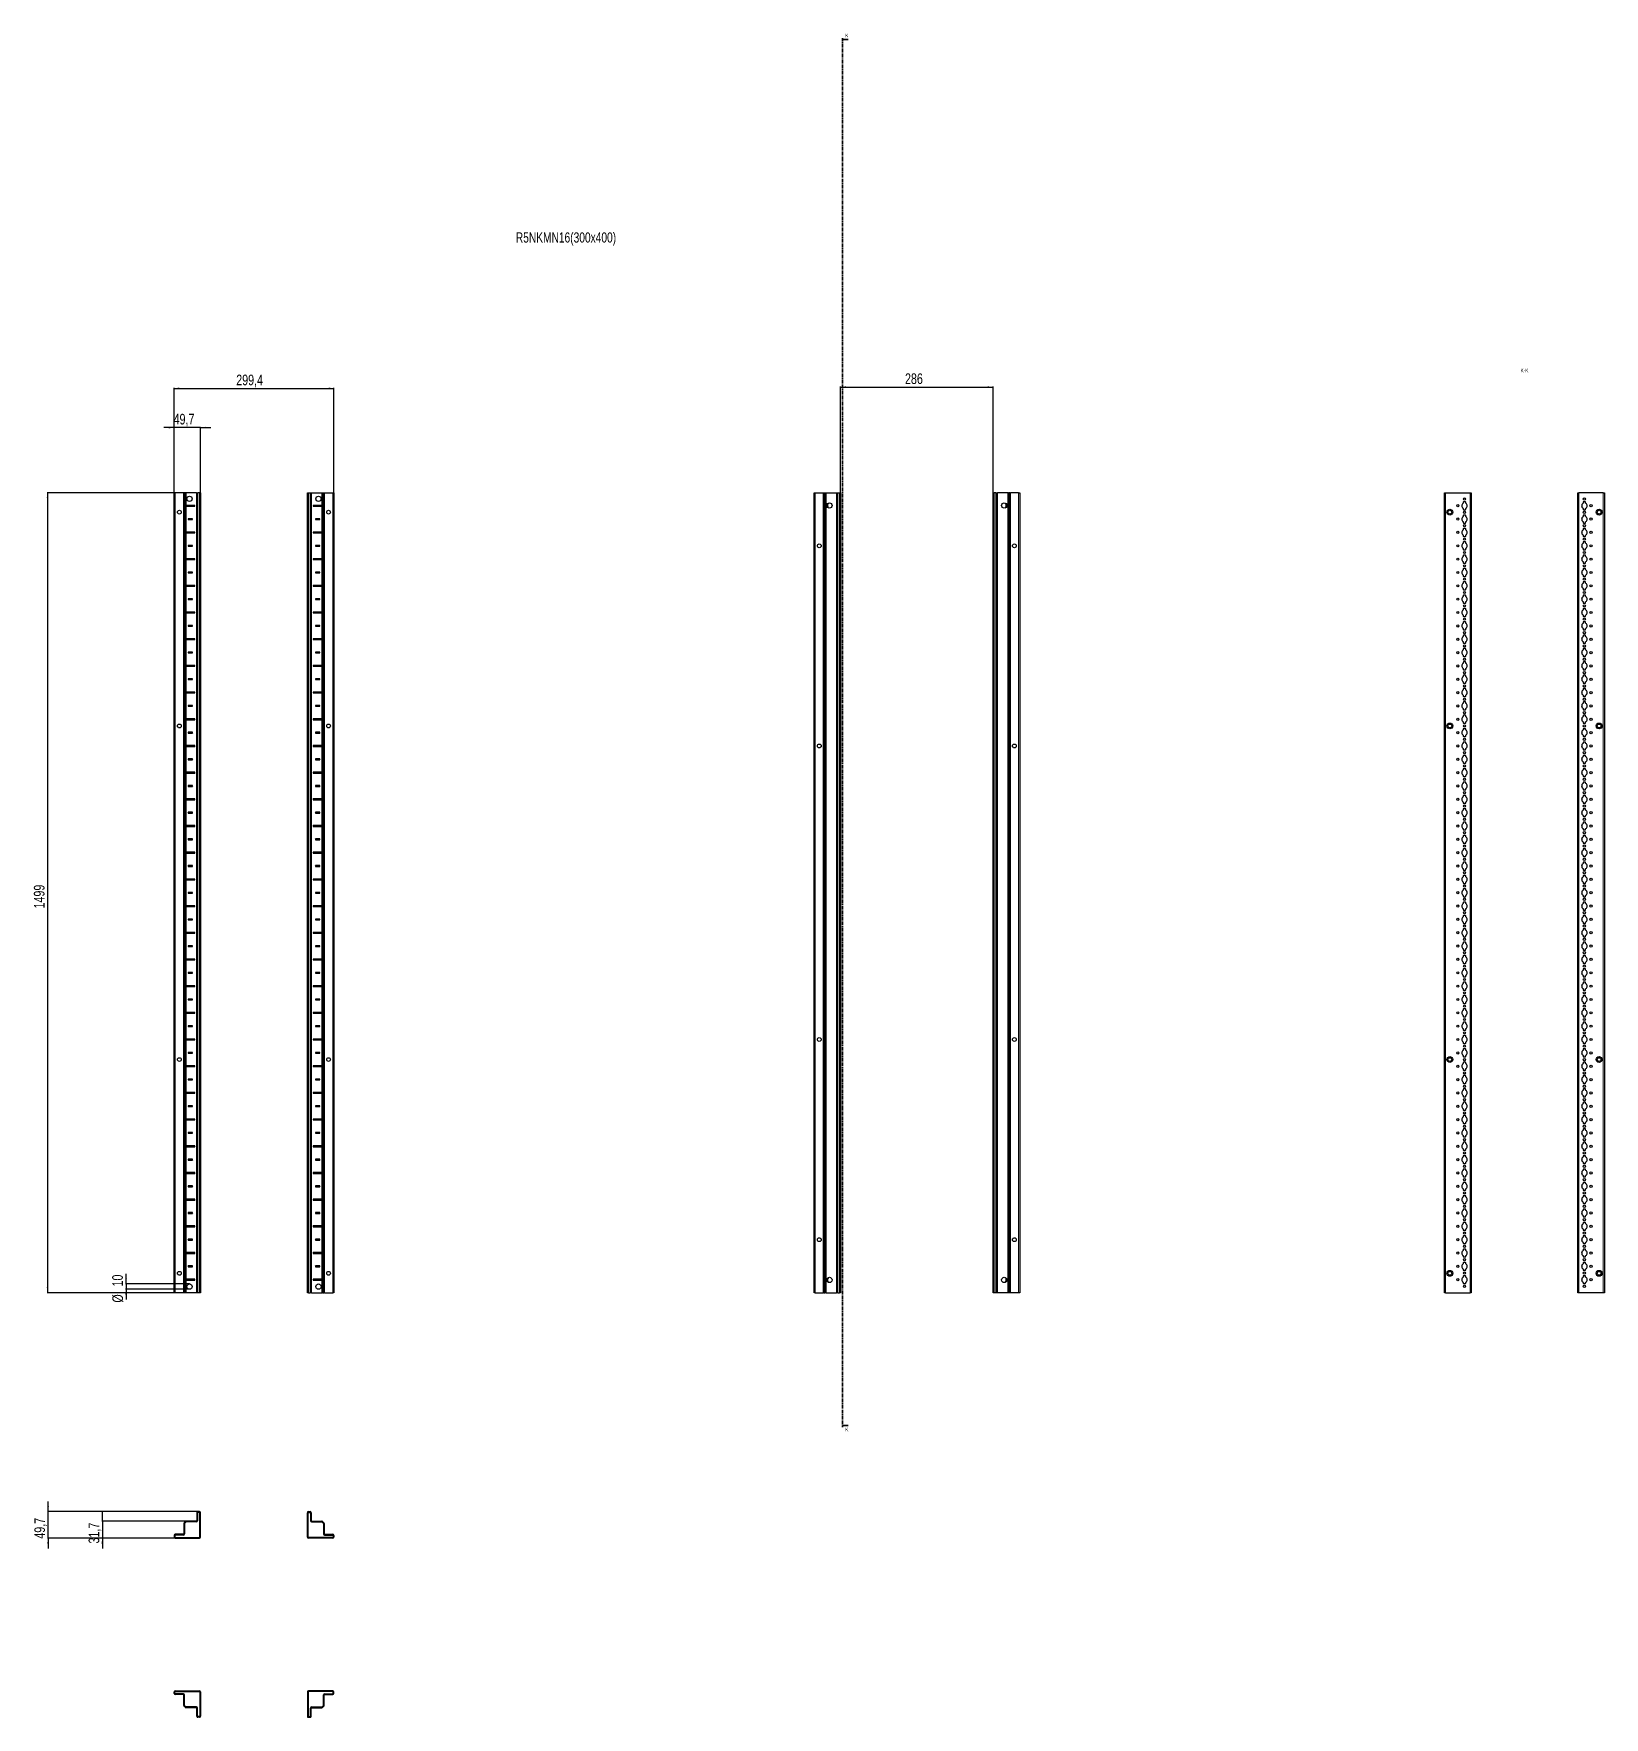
# Model space of a CAD drawing. Header units: millimetres. Extents: x -199 to 2744, y -1647 to 1507.
import ezdxf

# ---------------------------------------------------------------- set-up
doc = ezdxf.new("R2010")
doc.units = ezdxf.units.MM
doc.linetypes.add('CENTER', pattern=[10.16, 6.35, -1.27, 1.27, -1.27])
doc.layers.add('FORMAT', color=7, linetype='Continuous')
doc.styles.add('SLDTEXTSTYLE0', font='TXT', dxfattribs={"width": 0.75})
doc.dimstyles.new('SLDDIMSTYLE0', dxfattribs={"dimtxt": 20, "dimasz": 10, "dimexe": 0, "dimexo": 0.0625, "dimgap": 5, "dimtad": 2, "dimdec": 1, "dimrnd": 1e-09, "dimzin": 12, "dimdsep": 46, "dimtxsty": 'SLDTEXTSTYLE0', "dimsah": 1, "dimcen": 0.09, "dimadec": 0, "dimazin": 3, "dimtfac": 1, "dimtofl": 0, "dimtmove": 0, "dimatfit": 3, "dimfxl": 0, "dimfrac": 2, "dimtolj": 1, "dimtzin": 12, "dimarcsym": 0})
doc.dimstyles.new('SLDDIMSTYLE1', dxfattribs={"dimtxt": 20, "dimasz": 10, "dimexe": 0, "dimexo": 0.0625, "dimgap": 5, "dimtad": 2, "dimdec": 1, "dimrnd": 1e-09, "dimzin": 12, "dimdsep": 46, "dimtxsty": 'SLDTEXTSTYLE0', "dimsah": 1, "dimcen": 0.09, "dimadec": 0, "dimazin": 3, "dimtfac": 1, "dimtmove": 0, "dimatfit": 0, "dimfxl": 0, "dimfrac": 2, "dimtolj": 1, "dimtzin": 12, "dimarcsym": 0})

msp = doc.modelspace()

# ---------------------------------------------------------------- texts
at = {"color": 7, "linetype": 'Continuous', "char_height": 7, "attachment_point": 1, "style": 'SLDTEXTSTYLE0'}
for insert in [(1321.84, 1507.21), (1321.84, -1104.38)]:
    msp.add_mtext('K', dxfattribs=dict(at, insert=insert))
at = {"layer": 'FORMAT', "style": 'SLDTEXTSTYLE0'}
for s, insert, char_height, attachment_point in [('R5NKMN16(300x400)', (704.43, 1134.9), 19.05, 1), ('K-K', (2594.68, 879.8), 7, 2)]:
    msp.add_mtext(s, dxfattribs=dict(at, insert=insert, char_height=char_height, attachment_point=attachment_point))

# ---------------------------------------------------------------- blocks, each defined once
blk = doc.blocks.new('_D')
at = {"layer": 'FORMAT'}
for p, q in [((86.4, 647.2), (-174.2, 647.2)), ((-173.2, 647.2), (-173.2, -851.8)), ((86.4, -851.8), (-174.2, -851.8))]:
    blk.add_line(p, q, dxfattribs=at)
for points in [[(-173.2, 647.2), (-174.7, 637.2), (-171.6, 637.2)], [(-173.2, -851.8), (-171.6, -841.8), (-174.7, -841.8)]]:
    blk.add_solid(points, dxfattribs=at)
at = {"layer": 'FORMAT', "insert": (-198.9, -131.8), "char_height": 20, "attachment_point": 1, "rotation": 90, "style": 'SLDTEXTSTYLE0'}
blk.add_mtext('1499', dxfattribs=at)
blk = doc.blocks.new('_D_1')
at = {"layer": 'FORMAT'}
for p, q in [((64, 647.2), (64, 843.6)), ((64, 842.6), (363.4, 842.6)), ((363.4, 647.2), (363.4, 843.6))]:
    blk.add_line(p, q, dxfattribs=at)
for points in [[(64, 842.6), (74, 841.1), (74, 844.2)], [(363.4, 842.6), (353.4, 844.2), (353.4, 841.1)]]:
    blk.add_solid(points, dxfattribs=at)
at = {"layer": 'FORMAT', "insert": (180.4, 868.4), "char_height": 20, "attachment_point": 1, "style": 'SLDTEXTSTYLE0'}
blk.add_mtext('299,4', dxfattribs=at)
blk = doc.blocks.new('_D_2')
at = {"layer": 'FORMAT'}
for p, q in [((64, 769.2), (44.7, 769.2)), ((64, 647.2), (64, 770.2)), ((113.7, 769.2), (64, 769.2)), ((113.7, 647.2), (113.7, 770.2)), ((113.7, 769.2), (132.9, 769.2))]:
    blk.add_line(p, q, dxfattribs=at)
for points in [[(64, 769.2), (54, 770.7), (54, 767.7)], [(113.7, 769.2), (123.7, 767.7), (123.7, 770.7)]]:
    blk.add_solid(points, dxfattribs=at)
at = {"layer": 'FORMAT', "insert": (63, 795), "char_height": 20, "attachment_point": 1, "style": 'SLDTEXTSTYLE0'}
blk.add_mtext('49,7', dxfattribs=at)
blk = doc.blocks.new('_D_3')
at = {"layer": 'FORMAT'}
for p, q in [((-26, -835.3), (-26, -816.1)), ((92.8, -835.3), (-27, -835.3)), ((92.8, -845.3), (-27, -845.3)), ((-26, -835.3), (-26, -845.3)), ((-26, -845.3), (-26, -864.5))]:
    blk.add_line(p, q, dxfattribs=at)
for points in [[(-26, -835.3), (-24.5, -825.3), (-27.6, -825.3)], [(-26, -845.3), (-27.6, -855.3), (-24.5, -855.3)]]:
    blk.add_solid(points, dxfattribs=at)
at = {"layer": 'FORMAT', "char_height": 20, "attachment_point": 1, "rotation": 90, "style": 'SLDTEXTSTYLE0'}
for s, insert in [('10', (-52.1, -840)), ('%%c', (-51.8, -870.2))]:
    blk.add_mtext(s, dxfattribs=dict(at, insert=insert))
blk = doc.blocks.new('_D_4')
at = {"layer": 'FORMAT'}
for p, q in [((1313, 647.2), (1313, 846)), ((1313, 845), (1599, 845)), ((1599, 647.2), (1599, 846))]:
    blk.add_line(p, q, dxfattribs=at)
for points in [[(1313, 845), (1323, 843.5), (1323, 846.5)], [(1599, 845), (1589, 846.5), (1589, 843.5)]]:
    blk.add_solid(points, dxfattribs=at)
at = {"layer": 'FORMAT', "insert": (1433.8, 870.8), "char_height": 20, "attachment_point": 1, "style": 'SLDTEXTSTYLE0'}
blk.add_mtext('286', dxfattribs=at)
blk = doc.blocks.new('_D_5')
at = {"layer": 'FORMAT'}
for p, q in [((-172.2, -1261.8), (-172.2, -1242.5)), ((108.5, -1261.8), (-173.2, -1261.8)), ((-172.2, -1311.5), (-172.2, -1261.8)), ((66, -1311.5), (-173.2, -1311.5)), ((-172.2, -1311.5), (-172.2, -1330.7))]:
    blk.add_line(p, q, dxfattribs=at)
for points in [[(-172.2, -1261.8), (-170.6, -1251.8), (-173.7, -1251.8)], [(-172.2, -1311.5), (-173.7, -1321.5), (-170.6, -1321.5)]]:
    blk.add_solid(points, dxfattribs=at)
at = {"layer": 'FORMAT', "insert": (-197.9, -1312.5), "char_height": 20, "attachment_point": 1, "rotation": 90, "style": 'SLDTEXTSTYLE0'}
blk.add_mtext('49,7', dxfattribs=at)
blk = doc.blocks.new('_D_6')
at = {"layer": 'FORMAT'}
for p, q in [((-70.5, -1279.8), (-70.5, -1260.5)), ((86.4, -1279.8), (-71.5, -1279.8)), ((-70.5, -1279.8), (-70.5, -1311.5)), ((66, -1311.5), (-71.5, -1311.5)), ((-70.5, -1311.5), (-70.5, -1330.7))]:
    blk.add_line(p, q, dxfattribs=at)
for points in [[(-70.5, -1279.8), (-69, -1269.8), (-72.1, -1269.8)], [(-70.5, -1311.5), (-72.1, -1321.5), (-69, -1321.5)]]:
    blk.add_solid(points, dxfattribs=at)
at = {"layer": 'FORMAT', "insert": (-96.3, -1321.5), "char_height": 20, "attachment_point": 1, "rotation": 90, "style": 'SLDTEXTSTYLE0'}
blk.add_mtext('31,7', dxfattribs=at)

# ---------------------------------------------------------------- dimensions: what is measured, and where the dimension line sits
at = {"layer": 'FORMAT'}
for base, p1, p2, dimstyle, picture, middle in [((363.38, 842.62), (63.98, 647.21), (363.38, 647.21), 'SLDDIMSTYLE0', '_D_1', (213.68, 842.62)), ((1598.99, 845), (1312.99, 647.21), (1598.99, 647.21), 'SLDDIMSTYLE0', '_D_4', (1455.99, 845)), ((63.98, 769.21), (113.68, 647.21), (63.98, 647.21), 'SLDDIMSTYLE1', '_D_2', (88.83, 769.21))]:
    dim = msp.add_linear_dim(base=base, p1=p1, p2=p2, dimstyle=dimstyle, dxfattribs=at)
    dim.commit()
    dim.dimension.update_dxf_attribs({"geometry": picture, "text_midpoint": middle, "dimtype": 160})
for base, p1, p2, dimstyle, picture, middle in [((-173.15, -851.79), (86.42, 647.21), (86.42, -851.79), 'SLDDIMSTYLE0', '_D', (-173.15, -102.29)), ((-172.17, -1261.77), (65.98, -1311.47), (108.48, -1261.77), 'SLDDIMSTYLE1', '_D_5', (-172.17, -1286.62)), ((-70.54, -1311.47), (86.42, -1279.77), (65.98, -1311.47), 'SLDDIMSTYLE1', '_D_6', (-70.54, -1295.62))]:
    dim = msp.add_linear_dim(base=base, p1=p1, p2=p2, angle=90, dimstyle=dimstyle, dxfattribs=at)
    dim.commit()
    dim.dimension.update_dxf_attribs({"geometry": picture, "text_midpoint": middle, "dimtype": 160})
dim = msp.add_linear_dim(base=(-26.02, -845.29), p1=(92.83, -835.29), p2=(92.83, -845.29), angle=90, text='%%c<>', dimstyle='SLDDIMSTYLE1', dxfattribs=at)
dim.commit()
dim.dimension.update_dxf_attribs({"geometry": '_D_3', "text_midpoint": (-26.02, -840.29), "dimtype": 160})

# ---------------------------------------------------------------- linework, layer by layer
at = {"color": 7, "linetype": 'CENTER', "lineweight": 35}
msp.add_line((1316.72, 1499.09), (1316.72, -1103.67), dxfattribs=at)
at = {"color": 7, "linetype": 'Continuous', "lineweight": 35}
for p, q in [((1327.36, 1496.09), (1316.72, 1496.09)), ((1327.36, -1100.67), (1316.72, -1100.67))]:
    msp.add_line(p, q, dxfattribs=at)
at = {"color": 7, "linetype": 'Continuous', "lineweight": 25}
for p, q in [((63.98, -851.79), (63.98, 647.21)), ((63.98, 647.21), (65.98, 647.21)), ((81.33, 647.21), (65.98, 647.21)), ((81.33, 647.21), (81.98, 647.21)), ((81.98, -851.79), (81.98, 647.21)), ((81.98, 647.21), (82.56, 647.21)), ((83.77, 647.21), (82.56, 647.21)), ((83.77, -851.79), (83.77, 647.21)), ((83.8, 647.21), (83.77, 647.21)), ((83.8, -851.79), (83.8, 647.21)), ((85.01, 647.21), (83.8, 647.21)), ((85.01, 647.21), (86.42, 647.21)), ((105.83, 647.21), (86.42, 647.21)), ((105.83, 647.21), (106.48, 647.21)), ((106.48, -851.79), (106.48, 647.21)), ((106.48, 647.21), (108.48, 647.21)), ((111.68, 647.21), (108.48, 647.21)), ((111.68, 647.21), (113.68, 647.21)), ((113.68, 647.21), (113.68, -851.79)), ((313.68, -851.79), (313.68, 647.21)), ((313.68, 647.21), (315.68, 647.21)), ((315.68, 647.21), (318.88, 647.21)), ((318.88, 647.21), (320.88, 647.21)), ((320.88, 647.21), (320.88, -851.79)), ((320.88, 647.21), (321.53, 647.21)), ((321.53, 647.21), (340.93, 647.21)), ((340.93, 647.21), (342.34, 647.21)), ((342.34, 647.21), (343.55, 647.21)), ((343.55, 647.21), (343.55, -851.79)), ((343.55, 647.21), (343.58, 647.21)), ((343.58, 647.21), (343.58, -851.79)), ((343.58, 647.21), (344.79, 647.21)), ((344.79, 647.21), (345.38, 647.21)), ((345.38, 647.21), (345.38, -851.79)), ((345.38, 647.21), (346.03, 647.21)), ((346.03, 647.21), (361.38, 647.21)), ((361.38, 647.21), (363.38, 647.21)), ((363.38, 647.21), (363.38, -851.79)), ((1263.29, -851.79), (1263.29, 647.21)), ((1263.29, 647.21), (1265.29, 647.21)), ((1265.29, 647.21), (1280.64, 647.21)), ((1280.64, 647.21), (1281.29, 647.21)), ((1281.29, 623.46), (1281.29, 647.21)), ((1281.29, 647.21), (1281.87, 647.21)), ((1281.87, 647.21), (1283.08, 647.21)), ((1283.08, 647.21), (1283.08, -851.79)), ((1283.08, 647.21), (1283.11, 647.21)), ((1283.11, 647.21), (1283.11, -851.79)), ((1283.11, 647.21), (1284.32, 647.21)), ((1284.32, 647.21), (1285.73, 647.21)), ((1285.73, 647.21), (1305.14, 647.21)), ((1305.14, 647.21), (1305.79, 647.21)), ((1305.79, -851.79), (1305.79, 647.21)), ((1305.79, 647.21), (1307.79, 647.21)), ((1307.79, 647.21), (1310.99, 647.21)), ((1310.99, 647.21), (1312.99, 647.21)), ((1312.99, 647.21), (1312.99, -851.79)), ((1598.99, -851.79), (1598.99, 647.21)), ((1598.99, 647.21), (1600.99, 647.21)), ((1604.19, 647.21), (1600.99, 647.21)), ((1604.19, 647.21), (1606.19, 647.21)), ((1606.19, 647.21), (1606.19, -851.79)), ((1606.19, 647.21), (1606.84, 647.21)), ((1626.24, 647.21), (1606.84, 647.21)), ((1626.24, 647.21), (1627.65, 647.21)), ((1628.86, 647.21), (1627.65, 647.21)), ((1628.86, -851.79), (1628.86, 647.21)), ((1628.89, 647.21), (1628.86, 647.21)), ((1628.89, -851.79), (1628.89, 647.21)), ((1630.1, 647.21), (1628.89, 647.21)), ((1630.1, 647.21), (1630.69, 647.21)), ((1630.69, 647.21), (1630.69, 623.46)), ((1630.69, 647.21), (1631.34, 647.21)), ((1646.69, 647.21), (1631.34, 647.21)), ((1646.69, 647.21), (1648.69, 647.21)), ((1648.69, 647.21), (1648.69, -851.79)), ((2445.05, -851.79), (2445.05, 647.21)), ((2445.05, 647.21), (2447.05, 647.21)), ((2447.05, 647.21), (2492.75, 647.21)), ((2492.75, 647.21), (2494.75, 647.21)), ((2494.75, 647.21), (2494.75, -851.79)), ((2694.75, -851.79), (2694.75, 647.21)), ((2694.75, 647.21), (2696.75, 647.21)), ((2742.45, 647.21), (2696.75, 647.21)), ((2742.45, 647.21), (2744.45, 647.21)), ((2744.45, 647.21), (2744.45, -851.79)), ((85.93, 623.35), (85.93, 622.06)), ((86.58, 622.71), (85.93, 623.35)), ((86.58, 622.71), (85.93, 622.06)), ((102.83, 623.46), (86.42, 623.46)), ((86.42, 621.96), (102.83, 621.96)), ((102.08, 622.71), (86.58, 622.71)), ((102.08, 622.71), (102.83, 623.46)), ((102.08, 622.71), (102.83, 621.96)), ((102.83, 621.96), (102.83, 623.46)), ((325.28, 622.71), (324.53, 623.46)), ((340.93, 623.46), (324.53, 623.46)), ((324.53, 623.46), (324.53, 621.96)), ((325.28, 622.71), (324.53, 621.96)), ((324.53, 621.96), (340.93, 621.96)), ((325.28, 622.71), (340.78, 622.71)), ((340.78, 622.71), (341.42, 623.35)), ((340.78, 622.71), (341.42, 622.06)), ((341.42, 622.06), (341.42, 623.35)), ((1281.35, 623.35), (1281.29, 623.46)), ((1281.29, 623.46), (1281.29, 621.96)), ((1281.29, 621.96), (1281.35, 622.06)), ((1281.29, 573.46), (1281.29, 621.96)), ((1281.35, 622.06), (1281.35, 623.35)), ((1291.34, 627.73), (1291.34, 628.14)), ((1620.64, 628.14), (1620.64, 627.73)), ((1630.69, 623.46), (1630.62, 623.35)), ((1630.62, 623.35), (1630.62, 622.06)), ((1630.62, 622.06), (1630.69, 621.96)), ((1630.69, 621.96), (1630.69, 623.46)), ((1630.69, 621.96), (1630.69, 573.46)), ((2480.1, 629.61), (2480.1, 627.73)), ((2480.1, 617.68), (2480.1, 615.81)), ((2480.1, 604.61), (2480.1, 602.73)), ((2484.2, 630.11), (2480.6, 630.11)), ((2480.6, 615.31), (2484.2, 615.31)), ((2484.2, 605.11), (2480.6, 605.11)), ((2484.7, 627.73), (2484.7, 629.61)), ((2484.7, 615.81), (2484.7, 617.68)), ((2484.7, 602.73), (2484.7, 604.61)), ((2704.8, 629.61), (2704.8, 627.73)), ((2704.8, 617.68), (2704.8, 615.81)), ((2704.8, 604.61), (2704.8, 602.73)), ((2708.9, 630.11), (2705.3, 630.11)), ((2705.3, 615.31), (2708.9, 615.31)), ((2708.9, 605.11), (2705.3, 605.11)), ((2709.4, 627.73), (2709.4, 629.61)), ((2709.4, 615.81), (2709.4, 617.68)), ((2709.4, 602.73), (2709.4, 604.61)), ((85.93, 573.35), (85.93, 572.06)), ((86.58, 572.71), (85.93, 573.35)), ((86.58, 572.71), (85.93, 572.06)), ((102.83, 573.46), (86.42, 573.46)), ((86.42, 571.96), (102.83, 571.96)), ((102.08, 572.71), (86.58, 572.71)), ((98.33, 598.46), (90.33, 598.46)), ((90.33, 598.46), (90.33, 596.96)), ((91.08, 597.71), (90.33, 598.46)), ((91.08, 597.71), (90.33, 596.96)), ((90.33, 596.96), (98.33, 596.96)), ((97.58, 597.71), (91.08, 597.71)), ((97.58, 597.71), (98.33, 598.46)), ((97.58, 597.71), (98.33, 596.96)), ((98.33, 596.96), (98.33, 598.46)), ((102.08, 572.71), (102.83, 573.46)), ((102.08, 572.71), (102.83, 571.96)), ((102.83, 571.96), (102.83, 573.46)), ((340.93, 573.46), (324.53, 573.46)), ((324.53, 573.46), (324.53, 571.96)), ((325.28, 572.71), (324.53, 573.46)), ((325.28, 572.71), (324.53, 571.96)), ((324.53, 571.96), (340.93, 571.96)), ((325.28, 572.71), (340.78, 572.71)), ((337.03, 598.46), (329.03, 598.46)), ((329.03, 598.46), (329.03, 596.96)), ((329.78, 597.71), (329.03, 598.46)), ((329.78, 597.71), (329.03, 596.96)), ((329.03, 596.96), (337.03, 596.96)), ((329.78, 597.71), (336.28, 597.71)), ((336.28, 597.71), (337.03, 598.46)), ((336.28, 597.71), (337.03, 596.96)), ((337.03, 596.96), (337.03, 598.46)), ((340.78, 572.71), (341.42, 573.35)), ((340.78, 572.71), (341.42, 572.06)), ((341.42, 572.06), (341.42, 573.35)), ((1281.35, 573.35), (1281.29, 573.46)), ((1281.29, 573.46), (1281.29, 571.96)), ((1281.29, 571.96), (1281.35, 572.06)), ((1281.29, 523.46), (1281.29, 571.96)), ((1281.35, 572.06), (1281.35, 573.35)), ((1630.69, 573.46), (1630.62, 573.35)), ((1630.62, 573.35), (1630.62, 572.06)), ((1630.62, 572.06), (1630.69, 571.96)), ((1630.69, 571.96), (1630.69, 573.46)), ((1630.69, 571.96), (1630.69, 523.46)), ((2480.1, 592.68), (2480.1, 590.81)), ((2480.1, 579.61), (2480.1, 577.73)), ((2480.6, 590.31), (2484.2, 590.31)), ((2484.2, 580.11), (2480.6, 580.11)), ((2484.7, 590.81), (2484.7, 592.68)), ((2484.7, 577.73), (2484.7, 579.61)), ((2704.8, 592.68), (2704.8, 590.81)), ((2704.8, 579.61), (2704.8, 577.73)), ((2705.3, 590.31), (2708.9, 590.31)), ((2708.9, 580.11), (2705.3, 580.11)), ((2709.4, 590.81), (2709.4, 592.68)), ((2709.4, 577.73), (2709.4, 579.61)), ((98.33, 548.46), (90.33, 548.46)), ((90.33, 548.46), (90.33, 546.96)), ((91.08, 547.71), (90.33, 548.46)), ((91.08, 547.71), (90.33, 546.96)), ((90.33, 546.96), (98.33, 546.96)), ((97.58, 547.71), (91.08, 547.71)), ((97.58, 547.71), (98.33, 548.46)), ((97.58, 547.71), (98.33, 546.96)), ((98.33, 546.96), (98.33, 548.46)), ((337.03, 548.46), (329.03, 548.46)), ((329.03, 548.46), (329.03, 546.96)), ((329.78, 547.71), (329.03, 548.46)), ((329.78, 547.71), (329.03, 546.96)), ((329.03, 546.96), (337.03, 546.96)), ((329.78, 547.71), (336.28, 547.71)), ((336.28, 547.71), (337.03, 548.46)), ((336.28, 547.71), (337.03, 546.96)), ((337.03, 546.96), (337.03, 548.46)), ((2480.1, 567.68), (2480.1, 565.81)), ((2480.1, 554.61), (2480.1, 552.73)), ((2480.1, 542.68), (2480.1, 540.81)), ((2480.6, 565.31), (2484.2, 565.31)), ((2484.2, 555.11), (2480.6, 555.11)), ((2480.6, 540.31), (2484.2, 540.31)), ((2484.7, 565.81), (2484.7, 567.68)), ((2484.7, 552.73), (2484.7, 554.61)), ((2484.7, 540.81), (2484.7, 542.68)), ((2704.8, 567.68), (2704.8, 565.81)), ((2704.8, 554.61), (2704.8, 552.73)), ((2704.8, 542.68), (2704.8, 540.81)), ((2705.3, 565.31), (2708.9, 565.31)), ((2708.9, 555.11), (2705.3, 555.11)), ((2705.3, 540.31), (2708.9, 540.31)), ((2709.4, 565.81), (2709.4, 567.68)), ((2709.4, 552.73), (2709.4, 554.61)), ((2709.4, 540.81), (2709.4, 542.68)), ((85.93, 523.35), (85.93, 522.06)), ((86.58, 522.71), (85.93, 523.35)), ((86.58, 522.71), (85.93, 522.06)), ((102.83, 523.46), (86.42, 523.46)), ((86.42, 521.96), (102.83, 521.96)), ((102.08, 522.71), (86.58, 522.71)), ((102.08, 522.71), (102.83, 523.46)), ((102.08, 522.71), (102.83, 521.96)), ((102.83, 521.96), (102.83, 523.46)), ((340.93, 523.46), (324.53, 523.46)), ((324.53, 523.46), (324.53, 521.96)), ((325.28, 522.71), (324.53, 523.46)), ((325.28, 522.71), (324.53, 521.96)), ((324.53, 521.96), (340.93, 521.96)), ((325.28, 522.71), (340.78, 522.71)), ((340.78, 522.71), (341.42, 523.35)), ((340.78, 522.71), (341.42, 522.06)), ((341.42, 522.06), (341.42, 523.35)), ((1281.35, 523.35), (1281.29, 523.46)), ((1281.29, 523.46), (1281.29, 521.96)), ((1281.29, 521.96), (1281.35, 522.06)), ((1281.29, 473.46), (1281.29, 521.96)), ((1281.35, 522.06), (1281.35, 523.35)), ((1630.69, 523.46), (1630.62, 523.35)), ((1630.62, 523.35), (1630.62, 522.06)), ((1630.62, 522.06), (1630.69, 521.96)), ((1630.69, 521.96), (1630.69, 523.46)), ((1630.69, 521.96), (1630.69, 473.46)), ((2480.1, 529.61), (2480.1, 527.73)), ((2480.1, 517.68), (2480.1, 515.81)), ((2484.2, 530.11), (2480.6, 530.11)), ((2480.6, 515.31), (2484.2, 515.31)), ((2484.2, 505.11), (2480.6, 505.11)), ((2484.7, 527.73), (2484.7, 529.61)), ((2484.7, 515.81), (2484.7, 517.68)), ((2704.8, 529.61), (2704.8, 527.73)), ((2704.8, 517.68), (2704.8, 515.81)), ((2708.9, 530.11), (2705.3, 530.11)), ((2705.3, 515.31), (2708.9, 515.31)), ((2708.9, 505.11), (2705.3, 505.11)), ((2709.4, 527.73), (2709.4, 529.61)), ((2709.4, 515.81), (2709.4, 517.68)), ((85.93, 473.35), (85.93, 472.06)), ((86.58, 472.71), (85.93, 473.35)), ((102.83, 473.46), (86.42, 473.46)), ((98.33, 498.46), (90.33, 498.46)), ((90.33, 498.46), (90.33, 496.96)), ((91.08, 497.71), (90.33, 498.46)), ((91.08, 497.71), (90.33, 496.96)), ((90.33, 496.96), (98.33, 496.96)), ((97.58, 497.71), (91.08, 497.71)), ((97.58, 497.71), (98.33, 498.46)), ((97.58, 497.71), (98.33, 496.96)), ((98.33, 496.96), (98.33, 498.46)), ((102.08, 472.71), (102.83, 473.46)), ((102.83, 471.96), (102.83, 473.46)), ((340.93, 473.46), (324.53, 473.46)), ((324.53, 473.46), (324.53, 471.96)), ((325.28, 472.71), (324.53, 473.46)), ((337.03, 498.46), (329.03, 498.46)), ((329.03, 498.46), (329.03, 496.96)), ((329.78, 497.71), (329.03, 498.46)), ((329.78, 497.71), (329.03, 496.96)), ((329.03, 496.96), (337.03, 496.96)), ((329.78, 497.71), (336.28, 497.71)), ((336.28, 497.71), (337.03, 498.46)), ((336.28, 497.71), (337.03, 496.96)), ((337.03, 496.96), (337.03, 498.46)), ((340.78, 472.71), (341.42, 473.35)), ((341.42, 472.06), (341.42, 473.35)), ((1281.35, 473.35), (1281.29, 473.46)), ((1281.29, 473.46), (1281.29, 471.96)), ((1281.35, 472.06), (1281.35, 473.35)), ((1630.69, 473.46), (1630.62, 473.35)), ((1630.62, 473.35), (1630.62, 472.06)), ((1630.69, 471.96), (1630.69, 473.46)), ((2480.1, 504.61), (2480.1, 502.73)), ((2480.1, 492.68), (2480.1, 490.81)), ((2480.1, 479.61), (2480.1, 477.73)), ((2480.6, 490.31), (2484.2, 490.31)), ((2484.2, 480.11), (2480.6, 480.11)), ((2484.7, 502.73), (2484.7, 504.61)), ((2484.7, 490.81), (2484.7, 492.68)), ((2484.7, 477.73), (2484.7, 479.61)), ((2704.8, 504.61), (2704.8, 502.73)), ((2704.8, 492.68), (2704.8, 490.81)), ((2704.8, 479.61), (2704.8, 477.73)), ((2705.3, 490.31), (2708.9, 490.31)), ((2708.9, 480.11), (2705.3, 480.11)), ((2709.4, 502.73), (2709.4, 504.61)), ((2709.4, 490.81), (2709.4, 492.68)), ((2709.4, 477.73), (2709.4, 479.61)), ((86.58, 472.71), (85.93, 472.06)), ((86.42, 471.96), (102.83, 471.96)), ((102.08, 472.71), (86.58, 472.71)), ((98.33, 448.46), (90.33, 448.46)), ((90.33, 448.46), (90.33, 446.96)), ((91.08, 447.71), (90.33, 448.46)), ((91.08, 447.71), (90.33, 446.96)), ((90.33, 446.96), (98.33, 446.96)), ((97.58, 447.71), (91.08, 447.71)), ((97.58, 447.71), (98.33, 448.46)), ((97.58, 447.71), (98.33, 446.96)), ((98.33, 446.96), (98.33, 448.46)), ((102.08, 472.71), (102.83, 471.96)), ((325.28, 472.71), (324.53, 471.96)), ((324.53, 471.96), (340.93, 471.96)), ((325.28, 472.71), (340.78, 472.71)), ((337.03, 448.46), (329.03, 448.46)), ((329.03, 448.46), (329.03, 446.96)), ((329.78, 447.71), (329.03, 448.46)), ((329.78, 447.71), (329.03, 446.96)), ((329.03, 446.96), (337.03, 446.96)), ((329.78, 447.71), (336.28, 447.71)), ((336.28, 447.71), (337.03, 448.46)), ((336.28, 447.71), (337.03, 446.96)), ((337.03, 446.96), (337.03, 448.46)), ((340.78, 472.71), (341.42, 472.06)), ((1281.29, 471.96), (1281.35, 472.06)), ((1281.29, 423.46), (1281.29, 471.96)), ((1630.62, 472.06), (1630.69, 471.96)), ((1630.69, 471.96), (1630.69, 423.46)), ((2480.1, 467.68), (2480.1, 465.81)), ((2480.1, 454.61), (2480.1, 452.73)), ((2480.1, 442.68), (2480.1, 440.81)), ((2480.6, 465.31), (2484.2, 465.31)), ((2484.2, 455.11), (2480.6, 455.11)), ((2484.7, 465.81), (2484.7, 467.68)), ((2484.7, 452.73), (2484.7, 454.61)), ((2484.7, 440.81), (2484.7, 442.68)), ((2704.8, 467.68), (2704.8, 465.81)), ((2704.8, 454.61), (2704.8, 452.73)), ((2704.8, 442.68), (2704.8, 440.81)), ((2705.3, 465.31), (2708.9, 465.31)), ((2708.9, 455.11), (2705.3, 455.11)), ((2709.4, 465.81), (2709.4, 467.68)), ((2709.4, 452.73), (2709.4, 454.61)), ((2709.4, 440.81), (2709.4, 442.68)), ((85.93, 423.35), (85.93, 422.06)), ((86.58, 422.71), (85.93, 423.35)), ((86.58, 422.71), (85.93, 422.06)), ((102.83, 423.46), (86.42, 423.46)), ((86.42, 421.96), (102.83, 421.96)), ((102.08, 422.71), (86.58, 422.71)), ((102.08, 422.71), (102.83, 423.46)), ((102.08, 422.71), (102.83, 421.96)), ((102.83, 421.96), (102.83, 423.46)), ((340.93, 423.46), (324.53, 423.46)), ((324.53, 423.46), (324.53, 421.96)), ((325.28, 422.71), (324.53, 423.46)), ((325.28, 422.71), (324.53, 421.96)), ((324.53, 421.96), (340.93, 421.96)), ((325.28, 422.71), (340.78, 422.71)), ((340.78, 422.71), (341.42, 423.35)), ((340.78, 422.71), (341.42, 422.06)), ((341.42, 422.06), (341.42, 423.35)), ((1281.35, 423.35), (1281.29, 423.46)), ((1281.29, 423.46), (1281.29, 421.96)), ((1281.29, 421.96), (1281.35, 422.06)), ((1281.29, 373.46), (1281.29, 421.96)), ((1281.35, 422.06), (1281.35, 423.35)), ((1630.69, 423.46), (1630.62, 423.35)), ((1630.62, 423.35), (1630.62, 422.06)), ((1630.62, 422.06), (1630.69, 421.96)), ((1630.69, 421.96), (1630.69, 423.46)), ((1630.69, 421.96), (1630.69, 373.46)), ((2480.1, 429.61), (2480.1, 427.73)), ((2480.1, 417.68), (2480.1, 415.81)), ((2480.6, 440.31), (2484.2, 440.31)), ((2484.2, 430.11), (2480.6, 430.11)), ((2480.6, 415.31), (2484.2, 415.31)), ((2484.7, 427.73), (2484.7, 429.61)), ((2484.7, 415.81), (2484.7, 417.68)), ((2704.8, 429.61), (2704.8, 427.73)), ((2704.8, 417.68), (2704.8, 415.81)), ((2705.3, 440.31), (2708.9, 440.31)), ((2708.9, 430.11), (2705.3, 430.11)), ((2705.3, 415.31), (2708.9, 415.31)), ((2709.4, 427.73), (2709.4, 429.61)), ((2709.4, 415.81), (2709.4, 417.68)), ((98.33, 398.46), (90.33, 398.46)), ((90.33, 398.46), (90.33, 396.96)), ((91.08, 397.71), (90.33, 398.46)), ((91.08, 397.71), (90.33, 396.96)), ((90.33, 396.96), (98.33, 396.96)), ((97.58, 397.71), (91.08, 397.71)), ((97.58, 397.71), (98.33, 398.46)), ((97.58, 397.71), (98.33, 396.96)), ((98.33, 396.96), (98.33, 398.46)), ((337.03, 398.46), (329.03, 398.46)), ((329.03, 398.46), (329.03, 396.96)), ((329.78, 397.71), (329.03, 398.46)), ((329.78, 397.71), (329.03, 396.96)), ((329.03, 396.96), (337.03, 396.96)), ((329.78, 397.71), (336.28, 397.71)), ((336.28, 397.71), (337.03, 398.46)), ((336.28, 397.71), (337.03, 396.96)), ((337.03, 396.96), (337.03, 398.46)), ((2480.1, 404.61), (2480.1, 402.73)), ((2480.1, 392.68), (2480.1, 390.81)), ((2480.1, 379.61), (2480.1, 377.73)), ((2484.2, 405.11), (2480.6, 405.11)), ((2480.6, 390.31), (2484.2, 390.31)), ((2484.2, 380.11), (2480.6, 380.11)), ((2484.7, 402.73), (2484.7, 404.61)), ((2484.7, 390.81), (2484.7, 392.68)), ((2484.7, 377.73), (2484.7, 379.61)), ((2704.8, 404.61), (2704.8, 402.73)), ((2704.8, 392.68), (2704.8, 390.81)), ((2704.8, 379.61), (2704.8, 377.73)), ((2708.9, 405.11), (2705.3, 405.11)), ((2705.3, 390.31), (2708.9, 390.31)), ((2708.9, 380.11), (2705.3, 380.11)), ((2709.4, 402.73), (2709.4, 404.61)), ((2709.4, 390.81), (2709.4, 392.68)), ((2709.4, 377.73), (2709.4, 379.61)), ((85.93, 373.35), (85.93, 372.06)), ((86.58, 372.71), (85.93, 373.35)), ((86.58, 372.71), (85.93, 372.06)), ((102.83, 373.46), (86.42, 373.46)), ((86.42, 371.96), (102.83, 371.96)), ((102.08, 372.71), (86.58, 372.71)), ((98.33, 348.46), (90.33, 348.46)), ((90.33, 348.46), (90.33, 346.96)), ((91.08, 347.71), (90.33, 348.46)), ((91.08, 347.71), (90.33, 346.96)), ((97.58, 347.71), (91.08, 347.71)), ((97.58, 347.71), (98.33, 348.46)), ((97.58, 347.71), (98.33, 346.96)), ((98.33, 346.96), (98.33, 348.46)), ((102.08, 372.71), (102.83, 373.46)), ((102.08, 372.71), (102.83, 371.96)), ((102.83, 371.96), (102.83, 373.46)), ((340.93, 373.46), (324.53, 373.46)), ((324.53, 373.46), (324.53, 371.96)), ((325.28, 372.71), (324.53, 373.46)), ((325.28, 372.71), (324.53, 371.96)), ((324.53, 371.96), (340.93, 371.96)), ((325.28, 372.71), (340.78, 372.71)), ((337.03, 348.46), (329.03, 348.46)), ((329.03, 348.46), (329.03, 346.96)), ((329.78, 347.71), (329.03, 348.46)), ((329.78, 347.71), (329.03, 346.96)), ((329.78, 347.71), (336.28, 347.71)), ((336.28, 347.71), (337.03, 348.46)), ((336.28, 347.71), (337.03, 346.96)), ((337.03, 346.96), (337.03, 348.46)), ((340.78, 372.71), (341.42, 373.35)), ((340.78, 372.71), (341.42, 372.06)), ((341.42, 372.06), (341.42, 373.35)), ((1281.35, 373.35), (1281.29, 373.46)), ((1281.29, 373.46), (1281.29, 371.96)), ((1281.29, 371.96), (1281.35, 372.06)), ((1281.29, 323.46), (1281.29, 371.96)), ((1281.35, 372.06), (1281.35, 373.35)), ((1630.69, 373.46), (1630.62, 373.35)), ((1630.62, 373.35), (1630.62, 372.06)), ((1630.62, 372.06), (1630.69, 371.96)), ((1630.69, 371.96), (1630.69, 373.46)), ((1630.69, 371.96), (1630.69, 323.46)), ((2480.1, 367.68), (2480.1, 365.81)), ((2480.1, 354.61), (2480.1, 352.73)), ((2480.6, 365.31), (2484.2, 365.31)), ((2484.2, 355.11), (2480.6, 355.11)), ((2484.7, 365.81), (2484.7, 367.68)), ((2484.7, 352.73), (2484.7, 354.61)), ((2704.8, 367.68), (2704.8, 365.81)), ((2704.8, 354.61), (2704.8, 352.73)), ((2705.3, 365.31), (2708.9, 365.31)), ((2708.9, 355.11), (2705.3, 355.11)), ((2709.4, 365.81), (2709.4, 367.68)), ((2709.4, 352.73), (2709.4, 354.61)), ((85.93, 323.35), (85.93, 322.06)), ((86.58, 322.71), (85.93, 323.35)), ((86.58, 322.71), (85.93, 322.06)), ((102.83, 323.46), (86.42, 323.46)), ((86.42, 321.96), (102.83, 321.96)), ((102.08, 322.71), (86.58, 322.71)), ((90.33, 346.96), (98.33, 346.96)), ((102.08, 322.71), (102.83, 323.46)), ((102.08, 322.71), (102.83, 321.96)), ((102.83, 321.96), (102.83, 323.46)), ((340.93, 323.46), (324.53, 323.46)), ((324.53, 323.46), (324.53, 321.96)), ((325.28, 322.71), (324.53, 323.46)), ((325.28, 322.71), (324.53, 321.96)), ((324.53, 321.96), (340.93, 321.96)), ((325.28, 322.71), (340.78, 322.71)), ((329.03, 346.96), (337.03, 346.96)), ((340.78, 322.71), (341.42, 323.35)), ((340.78, 322.71), (341.42, 322.06)), ((341.42, 322.06), (341.42, 323.35)), ((1281.35, 323.35), (1281.29, 323.46)), ((1281.29, 323.46), (1281.29, 321.96)), ((1281.29, 321.96), (1281.35, 322.06)), ((1281.29, 273.46), (1281.29, 321.96)), ((1281.35, 322.06), (1281.35, 323.35)), ((1630.69, 323.46), (1630.62, 323.35)), ((1630.62, 323.35), (1630.62, 322.06)), ((1630.62, 322.06), (1630.69, 321.96)), ((1630.69, 321.96), (1630.69, 323.46)), ((1630.69, 321.96), (1630.69, 273.46)), ((2480.1, 342.68), (2480.1, 340.81)), ((2480.1, 329.61), (2480.1, 327.73)), ((2480.1, 317.68), (2480.1, 315.81)), ((2480.6, 340.31), (2484.2, 340.31)), ((2484.2, 330.11), (2480.6, 330.11)), ((2484.7, 340.81), (2484.7, 342.68)), ((2484.7, 327.73), (2484.7, 329.61)), ((2484.7, 315.81), (2484.7, 317.68)), ((2704.8, 342.68), (2704.8, 340.81)), ((2704.8, 329.61), (2704.8, 327.73)), ((2704.8, 317.68), (2704.8, 315.81)), ((2705.3, 340.31), (2708.9, 340.31)), ((2708.9, 330.11), (2705.3, 330.11)), ((2709.4, 340.81), (2709.4, 342.68)), ((2709.4, 327.73), (2709.4, 329.61)), ((2709.4, 315.81), (2709.4, 317.68)), ((98.33, 298.46), (90.33, 298.46)), ((90.33, 298.46), (90.33, 296.96)), ((91.08, 297.71), (90.33, 298.46)), ((91.08, 297.71), (90.33, 296.96)), ((90.33, 296.96), (98.33, 296.96)), ((97.58, 297.71), (91.08, 297.71)), ((97.58, 297.71), (98.33, 298.46)), ((97.58, 297.71), (98.33, 296.96)), ((98.33, 296.96), (98.33, 298.46)), ((337.03, 298.46), (329.03, 298.46)), ((329.03, 298.46), (329.03, 296.96)), ((329.78, 297.71), (329.03, 298.46)), ((329.78, 297.71), (329.03, 296.96)), ((329.03, 296.96), (337.03, 296.96)), ((329.78, 297.71), (336.28, 297.71)), ((336.28, 297.71), (337.03, 298.46)), ((336.28, 297.71), (337.03, 296.96)), ((337.03, 296.96), (337.03, 298.46)), ((2480.1, 304.61), (2480.1, 302.73)), ((2480.1, 292.68), (2480.1, 290.81)), ((2480.6, 315.31), (2484.2, 315.31)), ((2484.2, 305.11), (2480.6, 305.11)), ((2480.6, 290.31), (2484.2, 290.31)), ((2484.7, 302.73), (2484.7, 304.61)), ((2484.7, 290.81), (2484.7, 292.68)), ((2704.8, 304.61), (2704.8, 302.73)), ((2704.8, 292.68), (2704.8, 290.81)), ((2705.3, 315.31), (2708.9, 315.31)), ((2708.9, 305.11), (2705.3, 305.11)), ((2705.3, 290.31), (2708.9, 290.31)), ((2709.4, 302.73), (2709.4, 304.61)), ((2709.4, 290.81), (2709.4, 292.68)), ((85.93, 273.35), (85.93, 272.06)), ((86.58, 272.71), (85.93, 273.35)), ((86.58, 272.71), (85.93, 272.06)), ((102.83, 273.46), (86.42, 273.46)), ((86.42, 271.96), (102.83, 271.96)), ((102.08, 272.71), (86.58, 272.71)), ((102.08, 272.71), (102.83, 273.46)), ((102.08, 272.71), (102.83, 271.96)), ((102.83, 271.96), (102.83, 273.46)), ((340.93, 273.46), (324.53, 273.46)), ((324.53, 273.46), (324.53, 271.96)), ((325.28, 272.71), (324.53, 273.46)), ((325.28, 272.71), (324.53, 271.96)), ((324.53, 271.96), (340.93, 271.96)), ((325.28, 272.71), (340.78, 272.71)), ((340.78, 272.71), (341.42, 273.35)), ((340.78, 272.71), (341.42, 272.06)), ((341.42, 272.06), (341.42, 273.35)), ((1281.35, 273.35), (1281.29, 273.46)), ((1281.29, 273.46), (1281.29, 271.96)), ((1281.29, 271.96), (1281.35, 272.06)), ((1281.29, 223.46), (1281.29, 271.96)), ((1281.35, 272.06), (1281.35, 273.35)), ((1630.69, 273.46), (1630.62, 273.35)), ((1630.62, 273.35), (1630.62, 272.06)), ((1630.62, 272.06), (1630.69, 271.96)), ((1630.69, 271.96), (1630.69, 273.46)), ((1630.69, 271.96), (1630.69, 223.46)), ((2480.1, 279.61), (2480.1, 277.73)), ((2480.1, 267.68), (2480.1, 265.81)), ((2480.1, 254.61), (2480.1, 252.73)), ((2484.2, 280.11), (2480.6, 280.11)), ((2480.6, 265.31), (2484.2, 265.31)), ((2484.2, 255.11), (2480.6, 255.11)), ((2484.7, 277.73), (2484.7, 279.61)), ((2484.7, 265.81), (2484.7, 267.68)), ((2484.7, 252.73), (2484.7, 254.61)), ((2704.8, 279.61), (2704.8, 277.73)), ((2704.8, 267.68), (2704.8, 265.81)), ((2704.8, 254.61), (2704.8, 252.73)), ((2708.9, 280.11), (2705.3, 280.11)), ((2705.3, 265.31), (2708.9, 265.31)), ((2708.9, 255.11), (2705.3, 255.11)), ((2709.4, 277.73), (2709.4, 279.61)), ((2709.4, 265.81), (2709.4, 267.68)), ((2709.4, 252.73), (2709.4, 254.61)), ((85.93, 223.35), (85.93, 222.06)), ((86.58, 222.71), (85.93, 223.35)), ((86.58, 222.71), (85.93, 222.06)), ((102.83, 223.46), (86.42, 223.46)), ((86.42, 221.96), (102.83, 221.96)), ((102.08, 222.71), (86.58, 222.71)), ((98.33, 248.46), (90.33, 248.46)), ((90.33, 248.46), (90.33, 246.96)), ((91.08, 247.71), (90.33, 248.46)), ((91.08, 247.71), (90.33, 246.96)), ((90.33, 246.96), (98.33, 246.96)), ((97.58, 247.71), (91.08, 247.71)), ((97.58, 247.71), (98.33, 248.46)), ((97.58, 247.71), (98.33, 246.96)), ((98.33, 246.96), (98.33, 248.46)), ((102.08, 222.71), (102.83, 223.46)), ((102.08, 222.71), (102.83, 221.96)), ((102.83, 221.96), (102.83, 223.46)), ((340.93, 223.46), (324.53, 223.46)), ((324.53, 223.46), (324.53, 221.96)), ((325.28, 222.71), (324.53, 223.46)), ((325.28, 222.71), (324.53, 221.96)), ((324.53, 221.96), (340.93, 221.96)), ((325.28, 222.71), (340.78, 222.71)), ((337.03, 248.46), (329.03, 248.46)), ((329.03, 248.46), (329.03, 246.96)), ((329.78, 247.71), (329.03, 248.46)), ((329.78, 247.71), (329.03, 246.96)), ((329.03, 246.96), (337.03, 246.96)), ((329.78, 247.71), (336.28, 247.71)), ((336.28, 247.71), (337.03, 248.46)), ((336.28, 247.71), (337.03, 246.96)), ((337.03, 246.96), (337.03, 248.46)), ((340.78, 222.71), (341.42, 223.35)), ((340.78, 222.71), (341.42, 222.06)), ((341.42, 222.06), (341.42, 223.35)), ((1281.35, 223.35), (1281.29, 223.46)), ((1281.29, 223.46), (1281.29, 221.96)), ((1281.29, 221.96), (1281.35, 222.06)), ((1281.29, 173.46), (1281.29, 221.96)), ((1281.35, 222.06), (1281.35, 223.35)), ((1630.69, 223.46), (1630.62, 223.35)), ((1630.62, 223.35), (1630.62, 222.06)), ((1630.62, 222.06), (1630.69, 221.96)), ((1630.69, 221.96), (1630.69, 223.46)), ((1630.69, 221.96), (1630.69, 173.46)), ((2480.1, 242.68), (2480.1, 240.81)), ((2480.1, 229.61), (2480.1, 227.73)), ((2480.6, 240.31), (2484.2, 240.31)), ((2484.2, 230.11), (2480.6, 230.11)), ((2484.7, 240.81), (2484.7, 242.68)), ((2484.7, 227.73), (2484.7, 229.61)), ((2704.8, 242.68), (2704.8, 240.81)), ((2704.8, 229.61), (2704.8, 227.73)), ((2705.3, 240.31), (2708.9, 240.31)), ((2708.9, 230.11), (2705.3, 230.11)), ((2709.4, 240.81), (2709.4, 242.68)), ((2709.4, 227.73), (2709.4, 229.61)), ((98.33, 198.46), (90.33, 198.46)), ((90.33, 198.46), (90.33, 196.96)), ((91.08, 197.71), (90.33, 198.46)), ((91.08, 197.71), (90.33, 196.96)), ((90.33, 196.96), (98.33, 196.96)), ((97.58, 197.71), (91.08, 197.71)), ((97.58, 197.71), (98.33, 198.46)), ((97.58, 197.71), (98.33, 196.96)), ((98.33, 196.96), (98.33, 198.46)), ((337.03, 198.46), (329.03, 198.46)), ((329.03, 198.46), (329.03, 196.96)), ((329.78, 197.71), (329.03, 198.46)), ((329.78, 197.71), (329.03, 196.96)), ((329.03, 196.96), (337.03, 196.96)), ((329.78, 197.71), (336.28, 197.71)), ((336.28, 197.71), (337.03, 198.46)), ((336.28, 197.71), (337.03, 196.96)), ((337.03, 196.96), (337.03, 198.46)), ((2480.1, 217.68), (2480.1, 215.81)), ((2480.1, 204.61), (2480.1, 202.73)), ((2480.1, 192.68), (2480.1, 190.81)), ((2480.6, 215.31), (2484.2, 215.31)), ((2484.2, 205.11), (2480.6, 205.11)), ((2480.6, 190.31), (2484.2, 190.31)), ((2484.7, 215.81), (2484.7, 217.68)), ((2484.7, 202.73), (2484.7, 204.61)), ((2484.7, 190.81), (2484.7, 192.68)), ((2704.8, 217.68), (2704.8, 215.81)), ((2704.8, 204.61), (2704.8, 202.73)), ((2704.8, 192.68), (2704.8, 190.81)), ((2705.3, 215.31), (2708.9, 215.31)), ((2708.9, 205.11), (2705.3, 205.11)), ((2705.3, 190.31), (2708.9, 190.31)), ((2709.4, 215.81), (2709.4, 217.68)), ((2709.4, 202.73), (2709.4, 204.61)), ((2709.4, 190.81), (2709.4, 192.68)), ((85.93, 173.35), (85.93, 172.06)), ((86.58, 172.71), (85.93, 173.35)), ((86.58, 172.71), (85.93, 172.06)), ((102.83, 173.46), (86.42, 173.46)), ((86.42, 171.96), (102.83, 171.96)), ((102.08, 172.71), (86.58, 172.71)), ((102.08, 172.71), (102.83, 173.46)), ((102.08, 172.71), (102.83, 171.96)), ((102.83, 171.96), (102.83, 173.46)), ((340.93, 173.46), (324.53, 173.46)), ((324.53, 173.46), (324.53, 171.96)), ((325.28, 172.71), (324.53, 173.46)), ((325.28, 172.71), (324.53, 171.96)), ((324.53, 171.96), (340.93, 171.96)), ((325.28, 172.71), (340.78, 172.71)), ((340.78, 172.71), (341.42, 173.35)), ((340.78, 172.71), (341.42, 172.06)), ((341.42, 172.06), (341.42, 173.35)), ((1281.35, 173.35), (1281.29, 173.46)), ((1281.29, 173.46), (1281.29, 171.96)), ((1281.29, 171.96), (1281.35, 172.06)), ((1281.29, 123.46), (1281.29, 171.96)), ((1281.35, 172.06), (1281.35, 173.35)), ((1630.69, 173.46), (1630.62, 173.35)), ((1630.62, 173.35), (1630.62, 172.06)), ((1630.62, 172.06), (1630.69, 171.96)), ((1630.69, 171.96), (1630.69, 173.46)), ((1630.69, 171.96), (1630.69, 123.46)), ((2480.1, 179.61), (2480.1, 177.73)), ((2480.1, 167.68), (2480.1, 165.81)), ((2484.2, 180.11), (2480.6, 180.11)), ((2480.6, 165.31), (2484.2, 165.31)), ((2484.7, 177.73), (2484.7, 179.61)), ((2484.7, 165.81), (2484.7, 167.68)), ((2704.8, 179.61), (2704.8, 177.73)), ((2704.8, 167.68), (2704.8, 165.81)), ((2708.9, 180.11), (2705.3, 180.11)), ((2705.3, 165.31), (2708.9, 165.31)), ((2709.4, 177.73), (2709.4, 179.61)), ((2709.4, 165.81), (2709.4, 167.68)), ((98.33, 148.46), (90.33, 148.46)), ((90.33, 148.46), (90.33, 146.96)), ((91.08, 147.71), (90.33, 148.46)), ((91.08, 147.71), (90.33, 146.96)), ((90.33, 146.96), (98.33, 146.96)), ((97.58, 147.71), (91.08, 147.71)), ((97.58, 147.71), (98.33, 148.46)), ((97.58, 147.71), (98.33, 146.96)), ((98.33, 146.96), (98.33, 148.46)), ((337.03, 148.46), (329.03, 148.46)), ((329.03, 148.46), (329.03, 146.96)), ((329.78, 147.71), (329.03, 148.46)), ((329.78, 147.71), (329.03, 146.96)), ((329.03, 146.96), (337.03, 146.96)), ((329.78, 147.71), (336.28, 147.71)), ((336.28, 147.71), (337.03, 148.46)), ((336.28, 147.71), (337.03, 146.96)), ((337.03, 146.96), (337.03, 148.46)), ((2480.1, 154.61), (2480.1, 152.73)), ((2480.1, 142.68), (2480.1, 140.81)), ((2480.1, 129.61), (2480.1, 127.73)), ((2484.2, 155.11), (2480.6, 155.11)), ((2480.6, 140.31), (2484.2, 140.31)), ((2484.2, 130.11), (2480.6, 130.11)), ((2484.7, 152.73), (2484.7, 154.61)), ((2484.7, 140.81), (2484.7, 142.68)), ((2484.7, 127.73), (2484.7, 129.61)), ((2704.8, 154.61), (2704.8, 152.73)), ((2704.8, 142.68), (2704.8, 140.81)), ((2704.8, 129.61), (2704.8, 127.73)), ((2708.9, 155.11), (2705.3, 155.11)), ((2705.3, 140.31), (2708.9, 140.31)), ((2708.9, 130.11), (2705.3, 130.11)), ((2709.4, 152.73), (2709.4, 154.61)), ((2709.4, 140.81), (2709.4, 142.68)), ((2709.4, 127.73), (2709.4, 129.61)), ((85.93, 123.35), (85.93, 122.06)), ((86.58, 122.71), (85.93, 123.35)), ((86.58, 122.71), (85.93, 122.06)), ((102.83, 123.46), (86.42, 123.46)), ((86.42, 121.96), (102.83, 121.96)), ((102.08, 122.71), (86.58, 122.71)), ((98.33, 98.46), (90.33, 98.46)), ((90.33, 98.46), (90.33, 96.96)), ((91.08, 97.71), (90.33, 98.46)), ((91.08, 97.71), (90.33, 96.96)), ((90.33, 96.96), (98.33, 96.96)), ((97.58, 97.71), (91.08, 97.71)), ((97.58, 97.71), (98.33, 98.46)), ((97.58, 97.71), (98.33, 96.96)), ((98.33, 96.96), (98.33, 98.46)), ((102.08, 122.71), (102.83, 123.46)), ((102.08, 122.71), (102.83, 121.96)), ((102.83, 121.96), (102.83, 123.46)), ((340.93, 123.46), (324.53, 123.46)), ((324.53, 123.46), (324.53, 121.96)), ((325.28, 122.71), (324.53, 123.46)), ((325.28, 122.71), (324.53, 121.96)), ((324.53, 121.96), (340.93, 121.96)), ((325.28, 122.71), (340.78, 122.71)), ((337.03, 98.46), (329.03, 98.46)), ((329.03, 98.46), (329.03, 96.96)), ((329.78, 97.71), (329.03, 98.46)), ((329.78, 97.71), (329.03, 96.96)), ((329.03, 96.96), (337.03, 96.96)), ((329.78, 97.71), (336.28, 97.71)), ((336.28, 97.71), (337.03, 98.46)), ((336.28, 97.71), (337.03, 96.96)), ((337.03, 96.96), (337.03, 98.46)), ((340.78, 122.71), (341.42, 123.35)), ((340.78, 122.71), (341.42, 122.06)), ((341.42, 122.06), (341.42, 123.35)), ((1281.35, 123.35), (1281.29, 123.46)), ((1281.29, 123.46), (1281.29, 121.96)), ((1281.29, 121.96), (1281.35, 122.06)), ((1281.29, 73.46), (1281.29, 121.96)), ((1281.35, 122.06), (1281.35, 123.35)), ((1630.69, 123.46), (1630.62, 123.35)), ((1630.62, 123.35), (1630.62, 122.06)), ((1630.62, 122.06), (1630.69, 121.96)), ((1630.69, 121.96), (1630.69, 123.46)), ((1630.69, 121.96), (1630.69, 73.46)), ((2480.1, 117.68), (2480.1, 115.81)), ((2480.1, 104.61), (2480.1, 102.73)), ((2480.6, 115.31), (2484.2, 115.31)), ((2484.2, 105.11), (2480.6, 105.11)), ((2484.7, 115.81), (2484.7, 117.68)), ((2484.7, 102.73), (2484.7, 104.61)), ((2704.8, 117.68), (2704.8, 115.81)), ((2704.8, 104.61), (2704.8, 102.73)), ((2705.3, 115.31), (2708.9, 115.31)), ((2708.9, 105.11), (2705.3, 105.11)), ((2709.4, 115.81), (2709.4, 117.68)), ((2709.4, 102.73), (2709.4, 104.61)), ((85.93, 73.35), (85.93, 72.06)), ((86.58, 72.71), (85.93, 73.35)), ((86.58, 72.71), (85.93, 72.06)), ((102.83, 73.46), (86.42, 73.46)), ((86.42, 71.96), (102.83, 71.96)), ((102.08, 72.71), (86.58, 72.71)), ((102.08, 72.71), (102.83, 73.46)), ((102.08, 72.71), (102.83, 71.96)), ((102.83, 71.96), (102.83, 73.46)), ((340.93, 73.46), (324.53, 73.46)), ((324.53, 73.46), (324.53, 71.96)), ((325.28, 72.71), (324.53, 73.46)), ((325.28, 72.71), (324.53, 71.96)), ((324.53, 71.96), (340.93, 71.96)), ((325.28, 72.71), (340.78, 72.71)), ((340.78, 72.71), (341.42, 73.35)), ((340.78, 72.71), (341.42, 72.06)), ((341.42, 72.06), (341.42, 73.35)), ((1281.35, 73.35), (1281.29, 73.46)), ((1281.29, 73.46), (1281.29, 71.96)), ((1281.29, 71.96), (1281.35, 72.06)), ((1281.29, 23.46), (1281.29, 71.96)), ((1281.35, 72.06), (1281.35, 73.35)), ((1630.69, 73.46), (1630.62, 73.35)), ((1630.62, 73.35), (1630.62, 72.06)), ((1630.62, 72.06), (1630.69, 71.96)), ((1630.69, 71.96), (1630.69, 73.46)), ((1630.69, 71.96), (1630.69, 23.46)), ((2480.1, 92.68), (2480.1, 90.81)), ((2480.1, 79.61), (2480.1, 77.73)), ((2480.1, 67.68), (2480.1, 65.81)), ((2480.6, 90.31), (2484.2, 90.31)), ((2484.2, 80.11), (2480.6, 80.11)), ((2480.6, 65.31), (2484.2, 65.31)), ((2484.7, 90.81), (2484.7, 92.68)), ((2484.7, 77.73), (2484.7, 79.61)), ((2484.7, 65.81), (2484.7, 67.68)), ((2704.8, 92.68), (2704.8, 90.81)), ((2704.8, 79.61), (2704.8, 77.73)), ((2704.8, 67.68), (2704.8, 65.81)), ((2705.3, 90.31), (2708.9, 90.31)), ((2708.9, 80.11), (2705.3, 80.11)), ((2705.3, 65.31), (2708.9, 65.31)), ((2709.4, 90.81), (2709.4, 92.68)), ((2709.4, 77.73), (2709.4, 79.61)), ((2709.4, 65.81), (2709.4, 67.68)), ((98.33, 48.46), (90.33, 48.46)), ((90.33, 48.46), (90.33, 46.96)), ((91.08, 47.71), (90.33, 48.46)), ((91.08, 47.71), (90.33, 46.96)), ((90.33, 46.96), (98.33, 46.96)), ((97.58, 47.71), (91.08, 47.71)), ((97.58, 47.71), (98.33, 48.46)), ((97.58, 47.71), (98.33, 46.96)), ((98.33, 46.96), (98.33, 48.46)), ((337.03, 48.46), (329.03, 48.46)), ((329.03, 48.46), (329.03, 46.96)), ((329.78, 47.71), (329.03, 48.46)), ((329.78, 47.71), (329.03, 46.96)), ((329.03, 46.96), (337.03, 46.96)), ((329.78, 47.71), (336.28, 47.71)), ((336.28, 47.71), (337.03, 48.46)), ((336.28, 47.71), (337.03, 46.96)), ((337.03, 46.96), (337.03, 48.46)), ((2480.1, 54.61), (2480.1, 52.73)), ((2480.1, 42.68), (2480.1, 40.81)), ((2484.2, 55.11), (2480.6, 55.11)), ((2480.6, 40.31), (2484.2, 40.31)), ((2484.7, 52.73), (2484.7, 54.61)), ((2484.7, 40.81), (2484.7, 42.68)), ((2704.8, 54.61), (2704.8, 52.73)), ((2704.8, 42.68), (2704.8, 40.81)), ((2708.9, 55.11), (2705.3, 55.11)), ((2705.3, 40.31), (2708.9, 40.31)), ((2709.4, 52.73), (2709.4, 54.61)), ((2709.4, 40.81), (2709.4, 42.68)), ((85.93, 23.35), (85.93, 22.06)), ((86.58, 22.71), (85.93, 23.35)), ((86.58, 22.71), (85.93, 22.06)), ((102.83, 23.46), (86.42, 23.46)), ((86.42, 21.96), (102.83, 21.96)), ((102.08, 22.71), (86.58, 22.71)), ((102.08, 22.71), (102.83, 23.46)), ((102.08, 22.71), (102.83, 21.96)), ((102.83, 21.96), (102.83, 23.46)), ((340.93, 23.46), (324.53, 23.46)), ((324.53, 23.46), (324.53, 21.96)), ((325.28, 22.71), (324.53, 23.46)), ((325.28, 22.71), (324.53, 21.96)), ((324.53, 21.96), (340.93, 21.96)), ((325.28, 22.71), (340.78, 22.71)), ((340.78, 22.71), (341.42, 23.35)), ((340.78, 22.71), (341.42, 22.06)), ((341.42, 22.06), (341.42, 23.35)), ((1281.35, 23.35), (1281.29, 23.46)), ((1281.29, 23.46), (1281.29, 21.96)), ((1281.29, 21.96), (1281.35, 22.06)), ((1281.29, -26.54), (1281.29, 21.96)), ((1281.35, 22.06), (1281.35, 23.35)), ((1630.69, 23.46), (1630.62, 23.35)), ((1630.62, 23.35), (1630.62, 22.06)), ((1630.62, 22.06), (1630.69, 21.96)), ((1630.69, 21.96), (1630.69, 23.46)), ((1630.69, 21.96), (1630.69, -26.54)), ((2480.1, 29.61), (2480.1, 27.73)), ((2480.1, 17.68), (2480.1, 15.81)), ((2480.1, 4.61), (2480.1, 2.73)), ((2484.2, 30.11), (2480.6, 30.11)), ((2480.6, 15.31), (2484.2, 15.31)), ((2484.2, 5.11), (2480.6, 5.11)), ((2484.7, 27.73), (2484.7, 29.61)), ((2484.7, 15.81), (2484.7, 17.68)), ((2484.7, 2.73), (2484.7, 4.61)), ((2704.8, 29.61), (2704.8, 27.73)), ((2704.8, 17.68), (2704.8, 15.81)), ((2704.8, 4.61), (2704.8, 2.73)), ((2708.9, 30.11), (2705.3, 30.11)), ((2705.3, 15.31), (2708.9, 15.31)), ((2708.9, 5.11), (2705.3, 5.11)), ((2709.4, 27.73), (2709.4, 29.61)), ((2709.4, 15.81), (2709.4, 17.68)), ((2709.4, 2.73), (2709.4, 4.61)), ((85.93, -26.65), (85.93, -27.94)), ((86.58, -27.29), (85.93, -26.65)), ((86.58, -27.29), (85.93, -27.94)), ((102.83, -26.54), (86.42, -26.54)), ((86.42, -28.04), (102.83, -28.04)), ((102.08, -27.29), (86.58, -27.29)), ((98.33, -1.54), (90.33, -1.54)), ((90.33, -1.54), (90.33, -3.04)), ((91.08, -2.29), (90.33, -1.54)), ((91.08, -2.29), (90.33, -3.04)), ((90.33, -3.04), (98.33, -3.04)), ((97.58, -2.29), (91.08, -2.29)), ((97.58, -2.29), (98.33, -1.54)), ((97.58, -2.29), (98.33, -3.04)), ((98.33, -3.04), (98.33, -1.54)), ((102.08, -27.29), (102.83, -26.54)), ((102.08, -27.29), (102.83, -28.04)), ((102.83, -28.04), (102.83, -26.54)), ((340.93, -26.54), (324.53, -26.54)), ((324.53, -26.54), (324.53, -28.04)), ((325.28, -27.29), (324.53, -26.54)), ((325.28, -27.29), (324.53, -28.04)), ((324.53, -28.04), (340.93, -28.04)), ((325.28, -27.29), (340.78, -27.29)), ((337.03, -1.54), (329.03, -1.54)), ((329.03, -1.54), (329.03, -3.04)), ((329.78, -2.29), (329.03, -1.54)), ((329.78, -2.29), (329.03, -3.04)), ((329.03, -3.04), (337.03, -3.04)), ((329.78, -2.29), (336.28, -2.29)), ((336.28, -2.29), (337.03, -1.54)), ((336.28, -2.29), (337.03, -3.04)), ((337.03, -3.04), (337.03, -1.54)), ((340.78, -27.29), (341.42, -26.65)), ((340.78, -27.29), (341.42, -27.94)), ((341.42, -27.94), (341.42, -26.65)), ((1281.35, -26.65), (1281.29, -26.54)), ((1281.29, -26.54), (1281.29, -28.04)), ((1281.29, -28.04), (1281.35, -27.94)), ((1281.29, -76.54), (1281.29, -28.04)), ((1281.35, -27.94), (1281.35, -26.65)), ((1630.69, -26.54), (1630.62, -26.65)), ((1630.62, -26.65), (1630.62, -27.94)), ((1630.62, -27.94), (1630.69, -28.04)), ((1630.69, -28.04), (1630.69, -26.54)), ((1630.69, -28.04), (1630.69, -76.54)), ((2480.1, -7.32), (2480.1, -9.19)), ((2480.1, -20.39), (2480.1, -22.27)), ((2480.6, -9.69), (2484.2, -9.69)), ((2484.2, -19.89), (2480.6, -19.89)), ((2484.7, -9.19), (2484.7, -7.32)), ((2484.7, -22.27), (2484.7, -20.39)), ((2704.8, -7.32), (2704.8, -9.19)), ((2704.8, -20.39), (2704.8, -22.27)), ((2705.3, -9.69), (2708.9, -9.69)), ((2708.9, -19.89), (2705.3, -19.89)), ((2709.4, -9.19), (2709.4, -7.32)), ((2709.4, -22.27), (2709.4, -20.39)), ((98.33, -51.54), (90.33, -51.54)), ((90.33, -51.54), (90.33, -53.04)), ((91.08, -52.29), (90.33, -51.54)), ((91.08, -52.29), (90.33, -53.04)), ((90.33, -53.04), (98.33, -53.04)), ((97.58, -52.29), (91.08, -52.29)), ((97.58, -52.29), (98.33, -51.54)), ((97.58, -52.29), (98.33, -53.04)), ((98.33, -53.04), (98.33, -51.54)), ((337.03, -51.54), (329.03, -51.54)), ((329.03, -51.54), (329.03, -53.04)), ((329.78, -52.29), (329.03, -51.54)), ((329.78, -52.29), (329.03, -53.04)), ((329.03, -53.04), (337.03, -53.04)), ((329.78, -52.29), (336.28, -52.29)), ((336.28, -52.29), (337.03, -51.54)), ((336.28, -52.29), (337.03, -53.04)), ((337.03, -53.04), (337.03, -51.54)), ((2480.1, -32.32), (2480.1, -34.19)), ((2480.1, -45.39), (2480.1, -47.27)), ((2480.1, -57.32), (2480.1, -59.19)), ((2480.6, -34.69), (2484.2, -34.69)), ((2484.2, -44.89), (2480.6, -44.89)), ((2480.6, -59.69), (2484.2, -59.69)), ((2484.7, -34.19), (2484.7, -32.32)), ((2484.7, -47.27), (2484.7, -45.39)), ((2484.7, -59.19), (2484.7, -57.32)), ((2704.8, -32.32), (2704.8, -34.19)), ((2704.8, -45.39), (2704.8, -47.27)), ((2704.8, -57.32), (2704.8, -59.19)), ((2705.3, -34.69), (2708.9, -34.69)), ((2708.9, -44.89), (2705.3, -44.89)), ((2705.3, -59.69), (2708.9, -59.69)), ((2709.4, -34.19), (2709.4, -32.32)), ((2709.4, -47.27), (2709.4, -45.39)), ((2709.4, -59.19), (2709.4, -57.32)), ((85.93, -76.65), (85.93, -77.94)), ((86.58, -77.29), (85.93, -76.65)), ((86.58, -77.29), (85.93, -77.94)), ((102.83, -76.54), (86.42, -76.54)), ((86.42, -78.04), (102.83, -78.04)), ((102.08, -77.29), (86.58, -77.29)), ((102.08, -77.29), (102.83, -76.54)), ((102.08, -77.29), (102.83, -78.04)), ((102.83, -78.04), (102.83, -76.54)), ((340.93, -76.54), (324.53, -76.54)), ((324.53, -76.54), (324.53, -78.04)), ((325.28, -77.29), (324.53, -76.54)), ((325.28, -77.29), (324.53, -78.04)), ((324.53, -78.04), (340.93, -78.04)), ((325.28, -77.29), (340.78, -77.29)), ((340.78, -77.29), (341.42, -76.65)), ((340.78, -77.29), (341.42, -77.94)), ((341.42, -77.94), (341.42, -76.65)), ((1281.35, -76.65), (1281.29, -76.54)), ((1281.29, -76.54), (1281.29, -78.04)), ((1281.29, -78.04), (1281.35, -77.94)), ((1281.29, -126.54), (1281.29, -78.04)), ((1281.35, -77.94), (1281.35, -76.65)), ((1630.69, -76.54), (1630.62, -76.65)), ((1630.62, -76.65), (1630.62, -77.94)), ((1630.62, -77.94), (1630.69, -78.04)), ((1630.69, -78.04), (1630.69, -76.54)), ((1630.69, -78.04), (1630.69, -126.54)), ((2480.1, -70.39), (2480.1, -72.27)), ((2480.1, -82.32), (2480.1, -84.19)), ((2484.2, -69.89), (2480.6, -69.89)), ((2480.6, -84.69), (2484.2, -84.69)), ((2484.7, -72.27), (2484.7, -70.39)), ((2484.7, -84.19), (2484.7, -82.32)), ((2704.8, -70.39), (2704.8, -72.27)), ((2704.8, -82.32), (2704.8, -84.19)), ((2708.9, -69.89), (2705.3, -69.89)), ((2705.3, -84.69), (2708.9, -84.69)), ((2709.4, -72.27), (2709.4, -70.39)), ((2709.4, -84.19), (2709.4, -82.32)), ((98.33, -101.54), (90.33, -101.54)), ((90.33, -101.54), (90.33, -103.04)), ((91.08, -102.29), (90.33, -101.54)), ((91.08, -102.29), (90.33, -103.04)), ((90.33, -103.04), (98.33, -103.04)), ((97.58, -102.29), (91.08, -102.29)), ((97.58, -102.29), (98.33, -101.54)), ((97.58, -102.29), (98.33, -103.04)), ((98.33, -103.04), (98.33, -101.54)), ((337.03, -101.54), (329.03, -101.54)), ((329.03, -101.54), (329.03, -103.04)), ((329.78, -102.29), (329.03, -101.54)), ((329.78, -102.29), (329.03, -103.04)), ((329.03, -103.04), (337.03, -103.04)), ((329.78, -102.29), (336.28, -102.29)), ((336.28, -102.29), (337.03, -101.54)), ((336.28, -102.29), (337.03, -103.04)), ((337.03, -103.04), (337.03, -101.54)), ((2480.1, -95.39), (2480.1, -97.27)), ((2480.1, -107.32), (2480.1, -109.19)), ((2480.1, -120.39), (2480.1, -122.27)), ((2484.2, -94.89), (2480.6, -94.89)), ((2480.6, -109.69), (2484.2, -109.69)), ((2484.2, -119.89), (2480.6, -119.89)), ((2484.7, -97.27), (2484.7, -95.39)), ((2484.7, -109.19), (2484.7, -107.32)), ((2484.7, -122.27), (2484.7, -120.39)), ((2704.8, -95.39), (2704.8, -97.27)), ((2704.8, -107.32), (2704.8, -109.19)), ((2704.8, -120.39), (2704.8, -122.27)), ((2708.9, -94.89), (2705.3, -94.89)), ((2705.3, -109.69), (2708.9, -109.69)), ((2708.9, -119.89), (2705.3, -119.89)), ((2709.4, -97.27), (2709.4, -95.39)), ((2709.4, -109.19), (2709.4, -107.32)), ((2709.4, -122.27), (2709.4, -120.39)), ((85.93, -126.65), (85.93, -127.94)), ((86.58, -127.29), (85.93, -126.65)), ((86.58, -127.29), (85.93, -127.94)), ((102.83, -126.54), (86.42, -126.54)), ((86.42, -128.04), (102.83, -128.04)), ((102.08, -127.29), (86.58, -127.29)), ((98.33, -151.54), (90.33, -151.54)), ((90.33, -151.54), (90.33, -153.04)), ((91.08, -152.29), (90.33, -151.54)), ((91.08, -152.29), (90.33, -153.04)), ((90.33, -153.04), (98.33, -153.04)), ((97.58, -152.29), (91.08, -152.29)), ((97.58, -152.29), (98.33, -151.54)), ((97.58, -152.29), (98.33, -153.04)), ((98.33, -153.04), (98.33, -151.54)), ((102.08, -127.29), (102.83, -126.54)), ((102.08, -127.29), (102.83, -128.04)), ((102.83, -128.04), (102.83, -126.54)), ((340.93, -126.54), (324.53, -126.54)), ((324.53, -126.54), (324.53, -128.04)), ((325.28, -127.29), (324.53, -126.54)), ((325.28, -127.29), (324.53, -128.04)), ((324.53, -128.04), (340.93, -128.04)), ((325.28, -127.29), (340.78, -127.29)), ((337.03, -151.54), (329.03, -151.54)), ((329.03, -151.54), (329.03, -153.04)), ((329.78, -152.29), (329.03, -151.54)), ((329.78, -152.29), (329.03, -153.04)), ((329.03, -153.04), (337.03, -153.04)), ((329.78, -152.29), (336.28, -152.29)), ((336.28, -152.29), (337.03, -151.54)), ((336.28, -152.29), (337.03, -153.04)), ((337.03, -153.04), (337.03, -151.54)), ((340.78, -127.29), (341.42, -126.65)), ((340.78, -127.29), (341.42, -127.94)), ((341.42, -127.94), (341.42, -126.65)), ((1281.35, -126.65), (1281.29, -126.54)), ((1281.29, -126.54), (1281.29, -128.04)), ((1281.29, -128.04), (1281.35, -127.94)), ((1281.29, -176.54), (1281.29, -128.04)), ((1281.35, -127.94), (1281.35, -126.65)), ((1630.69, -126.54), (1630.62, -126.65)), ((1630.62, -126.65), (1630.62, -127.94)), ((1630.62, -127.94), (1630.69, -128.04)), ((1630.69, -128.04), (1630.69, -126.54)), ((1630.69, -128.04), (1630.69, -176.54)), ((2480.1, -132.32), (2480.1, -134.19)), ((2480.1, -145.39), (2480.1, -147.27)), ((2480.1, -157.32), (2480.1, -159.19)), ((2480.6, -134.69), (2484.2, -134.69)), ((2484.2, -144.89), (2480.6, -144.89)), ((2484.7, -134.19), (2484.7, -132.32)), ((2484.7, -147.27), (2484.7, -145.39)), ((2484.7, -159.19), (2484.7, -157.32)), ((2704.8, -132.32), (2704.8, -134.19)), ((2704.8, -145.39), (2704.8, -147.27)), ((2704.8, -157.32), (2704.8, -159.19)), ((2705.3, -134.69), (2708.9, -134.69)), ((2708.9, -144.89), (2705.3, -144.89)), ((2709.4, -134.19), (2709.4, -132.32)), ((2709.4, -147.27), (2709.4, -145.39)), ((2709.4, -159.19), (2709.4, -157.32)), ((85.93, -176.65), (85.93, -177.94)), ((86.58, -177.29), (85.93, -176.65)), ((86.58, -177.29), (85.93, -177.94)), ((102.83, -176.54), (86.42, -176.54)), ((86.42, -178.04), (102.83, -178.04)), ((102.08, -177.29), (86.58, -177.29)), ((102.08, -177.29), (102.83, -176.54)), ((102.08, -177.29), (102.83, -178.04)), ((102.83, -178.04), (102.83, -176.54)), ((340.93, -176.54), (324.53, -176.54)), ((324.53, -176.54), (324.53, -178.04)), ((325.28, -177.29), (324.53, -176.54)), ((325.28, -177.29), (324.53, -178.04)), ((324.53, -178.04), (340.93, -178.04)), ((325.28, -177.29), (340.78, -177.29)), ((340.78, -177.29), (341.42, -176.65)), ((340.78, -177.29), (341.42, -177.94)), ((341.42, -177.94), (341.42, -176.65)), ((1281.35, -176.65), (1281.29, -176.54)), ((1281.29, -176.54), (1281.29, -178.04)), ((1281.29, -178.04), (1281.35, -177.94)), ((1281.29, -226.54), (1281.29, -178.04)), ((1281.35, -177.94), (1281.35, -176.65)), ((1630.69, -176.54), (1630.62, -176.65)), ((1630.62, -176.65), (1630.62, -177.94)), ((1630.62, -177.94), (1630.69, -178.04)), ((1630.69, -178.04), (1630.69, -176.54)), ((1630.69, -178.04), (1630.69, -226.54)), ((2480.1, -170.39), (2480.1, -172.27)), ((2480.1, -182.32), (2480.1, -184.19)), ((2480.6, -159.69), (2484.2, -159.69)), ((2484.2, -169.89), (2480.6, -169.89)), ((2480.6, -184.69), (2484.2, -184.69)), ((2484.7, -172.27), (2484.7, -170.39)), ((2484.7, -184.19), (2484.7, -182.32)), ((2704.8, -170.39), (2704.8, -172.27)), ((2704.8, -182.32), (2704.8, -184.19)), ((2705.3, -159.69), (2708.9, -159.69)), ((2708.9, -169.89), (2705.3, -169.89)), ((2705.3, -184.69), (2708.9, -184.69)), ((2709.4, -172.27), (2709.4, -170.39)), ((2709.4, -184.19), (2709.4, -182.32)), ((98.33, -201.54), (90.33, -201.54)), ((90.33, -201.54), (90.33, -203.04)), ((91.08, -202.29), (90.33, -201.54)), ((91.08, -202.29), (90.33, -203.04)), ((90.33, -203.04), (98.33, -203.04)), ((97.58, -202.29), (91.08, -202.29)), ((97.58, -202.29), (98.33, -201.54)), ((97.58, -202.29), (98.33, -203.04)), ((98.33, -203.04), (98.33, -201.54)), ((337.03, -201.54), (329.03, -201.54)), ((329.03, -201.54), (329.03, -203.04)), ((329.78, -202.29), (329.03, -201.54)), ((329.78, -202.29), (329.03, -203.04)), ((329.03, -203.04), (337.03, -203.04)), ((329.78, -202.29), (336.28, -202.29)), ((336.28, -202.29), (337.03, -201.54)), ((336.28, -202.29), (337.03, -203.04)), ((337.03, -203.04), (337.03, -201.54)), ((2480.1, -195.39), (2480.1, -197.27)), ((2480.1, -207.32), (2480.1, -209.19)), ((2480.1, -220.39), (2480.1, -222.27)), ((2484.2, -194.89), (2480.6, -194.89)), ((2480.6, -209.69), (2484.2, -209.69)), ((2484.2, -219.89), (2480.6, -219.89)), ((2484.7, -197.27), (2484.7, -195.39)), ((2484.7, -209.19), (2484.7, -207.32)), ((2484.7, -222.27), (2484.7, -220.39)), ((2704.8, -195.39), (2704.8, -197.27)), ((2704.8, -207.32), (2704.8, -209.19)), ((2704.8, -220.39), (2704.8, -222.27)), ((2708.9, -194.89), (2705.3, -194.89)), ((2705.3, -209.69), (2708.9, -209.69)), ((2708.9, -219.89), (2705.3, -219.89)), ((2709.4, -197.27), (2709.4, -195.39)), ((2709.4, -209.19), (2709.4, -207.32)), ((2709.4, -222.27), (2709.4, -220.39)), ((85.93, -226.65), (85.93, -227.94)), ((86.58, -227.29), (85.93, -226.65)), ((86.58, -227.29), (85.93, -227.94)), ((102.83, -226.54), (86.42, -226.54)), ((86.42, -228.04), (102.83, -228.04)), ((102.08, -227.29), (86.58, -227.29)), ((98.33, -251.54), (90.33, -251.54)), ((90.33, -251.54), (90.33, -253.04)), ((91.08, -252.29), (90.33, -251.54)), ((91.08, -252.29), (90.33, -253.04)), ((97.58, -252.29), (91.08, -252.29)), ((97.58, -252.29), (98.33, -251.54)), ((97.58, -252.29), (98.33, -253.04)), ((98.33, -253.04), (98.33, -251.54)), ((102.08, -227.29), (102.83, -226.54)), ((102.08, -227.29), (102.83, -228.04)), ((102.83, -228.04), (102.83, -226.54)), ((340.93, -226.54), (324.53, -226.54)), ((324.53, -226.54), (324.53, -228.04)), ((325.28, -227.29), (324.53, -226.54)), ((325.28, -227.29), (324.53, -228.04)), ((324.53, -228.04), (340.93, -228.04)), ((325.28, -227.29), (340.78, -227.29)), ((337.03, -251.54), (329.03, -251.54)), ((329.03, -251.54), (329.03, -253.04)), ((329.78, -252.29), (329.03, -251.54)), ((329.78, -252.29), (329.03, -253.04)), ((329.78, -252.29), (336.28, -252.29)), ((336.28, -252.29), (337.03, -251.54)), ((336.28, -252.29), (337.03, -253.04)), ((337.03, -253.04), (337.03, -251.54)), ((340.78, -227.29), (341.42, -226.65)), ((340.78, -227.29), (341.42, -227.94)), ((341.42, -227.94), (341.42, -226.65)), ((1281.35, -226.65), (1281.29, -226.54)), ((1281.29, -226.54), (1281.29, -228.04)), ((1281.29, -228.04), (1281.35, -227.94)), ((1281.29, -276.54), (1281.29, -228.04)), ((1281.35, -227.94), (1281.35, -226.65)), ((1630.69, -226.54), (1630.62, -226.65)), ((1630.62, -226.65), (1630.62, -227.94)), ((1630.62, -227.94), (1630.69, -228.04)), ((1630.69, -228.04), (1630.69, -226.54)), ((1630.69, -228.04), (1630.69, -276.54)), ((2480.1, -232.32), (2480.1, -234.19)), ((2480.1, -245.39), (2480.1, -247.27)), ((2480.6, -234.69), (2484.2, -234.69)), ((2484.2, -244.89), (2480.6, -244.89)), ((2484.7, -234.19), (2484.7, -232.32)), ((2484.7, -247.27), (2484.7, -245.39)), ((2704.8, -232.32), (2704.8, -234.19)), ((2704.8, -245.39), (2704.8, -247.27)), ((2705.3, -234.69), (2708.9, -234.69)), ((2708.9, -244.89), (2705.3, -244.89)), ((2709.4, -234.19), (2709.4, -232.32)), ((2709.4, -247.27), (2709.4, -245.39)), ((85.93, -276.65), (85.93, -277.94)), ((86.58, -277.29), (85.93, -276.65)), ((86.58, -277.29), (85.93, -277.94)), ((102.83, -276.54), (86.42, -276.54)), ((86.42, -278.04), (102.83, -278.04)), ((102.08, -277.29), (86.58, -277.29)), ((90.33, -253.04), (98.33, -253.04)), ((102.08, -277.29), (102.83, -276.54)), ((102.08, -277.29), (102.83, -278.04)), ((102.83, -278.04), (102.83, -276.54)), ((340.93, -276.54), (324.53, -276.54)), ((324.53, -276.54), (324.53, -278.04)), ((325.28, -277.29), (324.53, -276.54)), ((325.28, -277.29), (324.53, -278.04)), ((324.53, -278.04), (340.93, -278.04)), ((325.28, -277.29), (340.78, -277.29)), ((329.03, -253.04), (337.03, -253.04)), ((340.78, -277.29), (341.42, -276.65)), ((340.78, -277.29), (341.42, -277.94)), ((341.42, -277.94), (341.42, -276.65)), ((1281.35, -276.65), (1281.29, -276.54)), ((1281.29, -276.54), (1281.29, -278.04)), ((1281.29, -278.04), (1281.35, -277.94)), ((1281.29, -326.54), (1281.29, -278.04)), ((1281.35, -277.94), (1281.35, -276.65)), ((1630.69, -276.54), (1630.62, -276.65)), ((1630.62, -276.65), (1630.62, -277.94)), ((1630.62, -277.94), (1630.69, -278.04)), ((1630.69, -278.04), (1630.69, -276.54)), ((1630.69, -278.04), (1630.69, -326.54)), ((2480.1, -257.32), (2480.1, -259.19)), ((2480.1, -270.39), (2480.1, -272.27)), ((2480.1, -282.32), (2480.1, -284.19)), ((2480.6, -259.69), (2484.2, -259.69)), ((2484.2, -269.89), (2480.6, -269.89)), ((2484.7, -259.19), (2484.7, -257.32)), ((2484.7, -272.27), (2484.7, -270.39)), ((2484.7, -284.19), (2484.7, -282.32)), ((2704.8, -257.32), (2704.8, -259.19)), ((2704.8, -270.39), (2704.8, -272.27)), ((2704.8, -282.32), (2704.8, -284.19)), ((2705.3, -259.69), (2708.9, -259.69)), ((2708.9, -269.89), (2705.3, -269.89)), ((2709.4, -259.19), (2709.4, -257.32)), ((2709.4, -272.27), (2709.4, -270.39)), ((2709.4, -284.19), (2709.4, -282.32)), ((98.33, -301.54), (90.33, -301.54)), ((90.33, -301.54), (90.33, -303.04)), ((91.08, -302.29), (90.33, -301.54)), ((91.08, -302.29), (90.33, -303.04)), ((90.33, -303.04), (98.33, -303.04)), ((97.58, -302.29), (91.08, -302.29)), ((97.58, -302.29), (98.33, -301.54)), ((97.58, -302.29), (98.33, -303.04)), ((98.33, -303.04), (98.33, -301.54)), ((337.03, -301.54), (329.03, -301.54)), ((329.03, -301.54), (329.03, -303.04)), ((329.78, -302.29), (329.03, -301.54)), ((329.78, -302.29), (329.03, -303.04)), ((329.03, -303.04), (337.03, -303.04)), ((329.78, -302.29), (336.28, -302.29)), ((336.28, -302.29), (337.03, -301.54)), ((336.28, -302.29), (337.03, -303.04)), ((337.03, -303.04), (337.03, -301.54)), ((2480.1, -295.39), (2480.1, -297.27)), ((2480.1, -307.32), (2480.1, -309.19)), ((2480.6, -284.69), (2484.2, -284.69)), ((2484.2, -294.89), (2480.6, -294.89)), ((2480.6, -309.69), (2484.2, -309.69)), ((2484.7, -297.27), (2484.7, -295.39)), ((2484.7, -309.19), (2484.7, -307.32)), ((2704.8, -295.39), (2704.8, -297.27)), ((2704.8, -307.32), (2704.8, -309.19)), ((2705.3, -284.69), (2708.9, -284.69)), ((2708.9, -294.89), (2705.3, -294.89)), ((2705.3, -309.69), (2708.9, -309.69)), ((2709.4, -297.27), (2709.4, -295.39)), ((2709.4, -309.19), (2709.4, -307.32)), ((85.93, -326.65), (85.93, -327.94)), ((86.58, -327.29), (85.93, -326.65)), ((86.58, -327.29), (85.93, -327.94)), ((102.83, -326.54), (86.42, -326.54)), ((86.42, -328.04), (102.83, -328.04)), ((102.08, -327.29), (86.58, -327.29)), ((102.08, -327.29), (102.83, -326.54)), ((102.08, -327.29), (102.83, -328.04)), ((102.83, -328.04), (102.83, -326.54)), ((340.93, -326.54), (324.53, -326.54)), ((324.53, -326.54), (324.53, -328.04)), ((325.28, -327.29), (324.53, -326.54)), ((325.28, -327.29), (324.53, -328.04)), ((324.53, -328.04), (340.93, -328.04)), ((325.28, -327.29), (340.78, -327.29)), ((340.78, -327.29), (341.42, -326.65)), ((340.78, -327.29), (341.42, -327.94)), ((341.42, -327.94), (341.42, -326.65)), ((1281.35, -326.65), (1281.29, -326.54)), ((1281.29, -326.54), (1281.29, -328.04)), ((1281.29, -328.04), (1281.35, -327.94)), ((1281.29, -376.54), (1281.29, -328.04)), ((1281.35, -327.94), (1281.35, -326.65)), ((1630.69, -326.54), (1630.62, -326.65)), ((1630.62, -326.65), (1630.62, -327.94)), ((1630.62, -327.94), (1630.69, -328.04)), ((1630.69, -328.04), (1630.69, -326.54)), ((1630.69, -328.04), (1630.69, -376.54)), ((2480.1, -320.39), (2480.1, -322.27)), ((2480.1, -332.32), (2480.1, -334.19)), ((2480.1, -345.39), (2480.1, -347.27)), ((2484.2, -319.89), (2480.6, -319.89)), ((2480.6, -334.69), (2484.2, -334.69)), ((2484.2, -344.89), (2480.6, -344.89)), ((2484.7, -322.27), (2484.7, -320.39)), ((2484.7, -334.19), (2484.7, -332.32)), ((2484.7, -347.27), (2484.7, -345.39)), ((2704.8, -320.39), (2704.8, -322.27)), ((2704.8, -332.32), (2704.8, -334.19)), ((2704.8, -345.39), (2704.8, -347.27)), ((2708.9, -319.89), (2705.3, -319.89)), ((2705.3, -334.69), (2708.9, -334.69)), ((2708.9, -344.89), (2705.3, -344.89)), ((2709.4, -322.27), (2709.4, -320.39)), ((2709.4, -334.19), (2709.4, -332.32)), ((2709.4, -347.27), (2709.4, -345.39)), ((85.93, -376.65), (85.93, -377.94)), ((86.58, -377.29), (85.93, -376.65)), ((86.58, -377.29), (85.93, -377.94)), ((102.83, -376.54), (86.42, -376.54)), ((86.42, -378.04), (102.83, -378.04)), ((102.08, -377.29), (86.58, -377.29)), ((98.33, -351.54), (90.33, -351.54)), ((90.33, -351.54), (90.33, -353.04)), ((91.08, -352.29), (90.33, -351.54)), ((91.08, -352.29), (90.33, -353.04)), ((90.33, -353.04), (98.33, -353.04)), ((97.58, -352.29), (91.08, -352.29)), ((97.58, -352.29), (98.33, -351.54)), ((97.58, -352.29), (98.33, -353.04)), ((98.33, -353.04), (98.33, -351.54)), ((102.08, -377.29), (102.83, -376.54)), ((102.08, -377.29), (102.83, -378.04)), ((102.83, -378.04), (102.83, -376.54)), ((340.93, -376.54), (324.53, -376.54)), ((324.53, -376.54), (324.53, -378.04)), ((325.28, -377.29), (324.53, -376.54)), ((325.28, -377.29), (324.53, -378.04)), ((324.53, -378.04), (340.93, -378.04)), ((325.28, -377.29), (340.78, -377.29)), ((337.03, -351.54), (329.03, -351.54)), ((329.03, -351.54), (329.03, -353.04)), ((329.78, -352.29), (329.03, -351.54)), ((329.78, -352.29), (329.03, -353.04)), ((329.03, -353.04), (337.03, -353.04)), ((329.78, -352.29), (336.28, -352.29)), ((336.28, -352.29), (337.03, -351.54)), ((336.28, -352.29), (337.03, -353.04)), ((337.03, -353.04), (337.03, -351.54)), ((340.78, -377.29), (341.42, -376.65)), ((340.78, -377.29), (341.42, -377.94)), ((341.42, -377.94), (341.42, -376.65)), ((1281.35, -376.65), (1281.29, -376.54)), ((1281.29, -376.54), (1281.29, -378.04)), ((1281.29, -378.04), (1281.35, -377.94)), ((1281.29, -426.54), (1281.29, -378.04)), ((1281.35, -377.94), (1281.35, -376.65)), ((1630.69, -376.54), (1630.62, -376.65)), ((1630.62, -376.65), (1630.62, -377.94)), ((1630.62, -377.94), (1630.69, -378.04)), ((1630.69, -378.04), (1630.69, -376.54)), ((1630.69, -378.04), (1630.69, -426.54)), ((2480.1, -357.32), (2480.1, -359.19)), ((2480.1, -370.39), (2480.1, -372.27)), ((2480.6, -359.69), (2484.2, -359.69)), ((2484.2, -369.89), (2480.6, -369.89)), ((2484.7, -359.19), (2484.7, -357.32)), ((2484.7, -372.27), (2484.7, -370.39)), ((2704.8, -357.32), (2704.8, -359.19)), ((2704.8, -370.39), (2704.8, -372.27)), ((2705.3, -359.69), (2708.9, -359.69)), ((2708.9, -369.89), (2705.3, -369.89)), ((2709.4, -359.19), (2709.4, -357.32)), ((2709.4, -372.27), (2709.4, -370.39)), ((98.33, -401.54), (90.33, -401.54)), ((90.33, -401.54), (90.33, -403.04)), ((91.08, -402.29), (90.33, -401.54)), ((91.08, -402.29), (90.33, -403.04)), ((90.33, -403.04), (98.33, -403.04)), ((97.58, -402.29), (91.08, -402.29)), ((97.58, -402.29), (98.33, -401.54)), ((97.58, -402.29), (98.33, -403.04)), ((98.33, -403.04), (98.33, -401.54)), ((337.03, -401.54), (329.03, -401.54)), ((329.03, -401.54), (329.03, -403.04)), ((329.78, -402.29), (329.03, -401.54)), ((329.78, -402.29), (329.03, -403.04)), ((329.03, -403.04), (337.03, -403.04)), ((329.78, -402.29), (336.28, -402.29)), ((336.28, -402.29), (337.03, -401.54)), ((336.28, -402.29), (337.03, -403.04)), ((337.03, -403.04), (337.03, -401.54)), ((2480.1, -382.32), (2480.1, -384.19)), ((2480.1, -395.39), (2480.1, -397.27)), ((2480.1, -407.32), (2480.1, -409.19)), ((2480.6, -384.69), (2484.2, -384.69)), ((2484.2, -394.89), (2480.6, -394.89)), ((2480.6, -409.69), (2484.2, -409.69)), ((2484.7, -384.19), (2484.7, -382.32)), ((2484.7, -397.27), (2484.7, -395.39)), ((2484.7, -409.19), (2484.7, -407.32)), ((2704.8, -382.32), (2704.8, -384.19)), ((2704.8, -395.39), (2704.8, -397.27)), ((2704.8, -407.32), (2704.8, -409.19)), ((2705.3, -384.69), (2708.9, -384.69)), ((2708.9, -394.89), (2705.3, -394.89)), ((2705.3, -409.69), (2708.9, -409.69)), ((2709.4, -384.19), (2709.4, -382.32)), ((2709.4, -397.27), (2709.4, -395.39)), ((2709.4, -409.19), (2709.4, -407.32)), ((85.93, -426.65), (85.93, -427.94)), ((86.58, -427.29), (85.93, -426.65)), ((86.58, -427.29), (85.93, -427.94)), ((102.83, -426.54), (86.42, -426.54)), ((86.42, -428.04), (102.83, -428.04)), ((102.08, -427.29), (86.58, -427.29)), ((102.08, -427.29), (102.83, -426.54)), ((102.08, -427.29), (102.83, -428.04)), ((102.83, -428.04), (102.83, -426.54)), ((340.93, -426.54), (324.53, -426.54)), ((324.53, -426.54), (324.53, -428.04)), ((325.28, -427.29), (324.53, -426.54)), ((325.28, -427.29), (324.53, -428.04)), ((324.53, -428.04), (340.93, -428.04)), ((325.28, -427.29), (340.78, -427.29)), ((340.78, -427.29), (341.42, -426.65)), ((340.78, -427.29), (341.42, -427.94)), ((341.42, -427.94), (341.42, -426.65)), ((1281.35, -426.65), (1281.29, -426.54)), ((1281.29, -426.54), (1281.29, -428.04)), ((1281.29, -428.04), (1281.35, -427.94)), ((1281.29, -476.54), (1281.29, -428.04)), ((1281.35, -427.94), (1281.35, -426.65)), ((1630.69, -426.54), (1630.62, -426.65)), ((1630.62, -426.65), (1630.62, -427.94)), ((1630.62, -427.94), (1630.69, -428.04)), ((1630.69, -428.04), (1630.69, -426.54)), ((1630.69, -428.04), (1630.69, -476.54)), ((2480.1, -420.39), (2480.1, -422.27)), ((2480.1, -432.32), (2480.1, -434.19)), ((2484.2, -419.89), (2480.6, -419.89)), ((2480.6, -434.69), (2484.2, -434.69)), ((2484.7, -422.27), (2484.7, -420.39)), ((2484.7, -434.19), (2484.7, -432.32)), ((2704.8, -420.39), (2704.8, -422.27)), ((2704.8, -432.32), (2704.8, -434.19)), ((2708.9, -419.89), (2705.3, -419.89)), ((2705.3, -434.69), (2708.9, -434.69)), ((2709.4, -422.27), (2709.4, -420.39)), ((2709.4, -434.19), (2709.4, -432.32)), ((98.33, -451.54), (90.33, -451.54)), ((90.33, -451.54), (90.33, -453.04)), ((91.08, -452.29), (90.33, -451.54)), ((91.08, -452.29), (90.33, -453.04)), ((90.33, -453.04), (98.33, -453.04)), ((97.58, -452.29), (91.08, -452.29)), ((97.58, -452.29), (98.33, -451.54)), ((97.58, -452.29), (98.33, -453.04)), ((98.33, -453.04), (98.33, -451.54)), ((337.03, -451.54), (329.03, -451.54)), ((329.03, -451.54), (329.03, -453.04)), ((329.78, -452.29), (329.03, -451.54)), ((329.78, -452.29), (329.03, -453.04)), ((329.03, -453.04), (337.03, -453.04)), ((329.78, -452.29), (336.28, -452.29)), ((336.28, -452.29), (337.03, -451.54)), ((336.28, -452.29), (337.03, -453.04)), ((337.03, -453.04), (337.03, -451.54)), ((2480.1, -445.39), (2480.1, -447.27)), ((2480.1, -457.32), (2480.1, -459.19)), ((2480.1, -470.39), (2480.1, -472.27)), ((2484.2, -444.89), (2480.6, -444.89)), ((2480.6, -459.69), (2484.2, -459.69)), ((2484.2, -469.89), (2480.6, -469.89)), ((2484.7, -447.27), (2484.7, -445.39)), ((2484.7, -459.19), (2484.7, -457.32)), ((2484.7, -472.27), (2484.7, -470.39)), ((2704.8, -445.39), (2704.8, -447.27)), ((2704.8, -457.32), (2704.8, -459.19)), ((2704.8, -470.39), (2704.8, -472.27)), ((2708.9, -444.89), (2705.3, -444.89)), ((2705.3, -459.69), (2708.9, -459.69)), ((2708.9, -469.89), (2705.3, -469.89)), ((2709.4, -447.27), (2709.4, -445.39)), ((2709.4, -459.19), (2709.4, -457.32)), ((2709.4, -472.27), (2709.4, -470.39)), ((85.93, -476.65), (85.93, -477.94)), ((86.58, -477.29), (85.93, -476.65)), ((86.58, -477.29), (85.93, -477.94)), ((102.83, -476.54), (86.42, -476.54)), ((86.42, -478.04), (102.83, -478.04)), ((102.08, -477.29), (86.58, -477.29)), ((98.33, -501.54), (90.33, -501.54)), ((90.33, -501.54), (90.33, -503.04)), ((91.08, -502.29), (90.33, -501.54)), ((91.08, -502.29), (90.33, -503.04)), ((90.33, -503.04), (98.33, -503.04)), ((97.58, -502.29), (91.08, -502.29)), ((97.58, -502.29), (98.33, -501.54)), ((97.58, -502.29), (98.33, -503.04)), ((98.33, -503.04), (98.33, -501.54)), ((102.08, -477.29), (102.83, -476.54)), ((102.08, -477.29), (102.83, -478.04)), ((102.83, -478.04), (102.83, -476.54)), ((340.93, -476.54), (324.53, -476.54)), ((324.53, -476.54), (324.53, -478.04)), ((325.28, -477.29), (324.53, -476.54)), ((325.28, -477.29), (324.53, -478.04)), ((324.53, -478.04), (340.93, -478.04)), ((325.28, -477.29), (340.78, -477.29)), ((337.03, -501.54), (329.03, -501.54)), ((329.03, -501.54), (329.03, -503.04)), ((329.78, -502.29), (329.03, -501.54)), ((329.78, -502.29), (329.03, -503.04)), ((329.03, -503.04), (337.03, -503.04)), ((329.78, -502.29), (336.28, -502.29)), ((336.28, -502.29), (337.03, -501.54)), ((336.28, -502.29), (337.03, -503.04)), ((337.03, -503.04), (337.03, -501.54)), ((340.78, -477.29), (341.42, -476.65)), ((340.78, -477.29), (341.42, -477.94)), ((341.42, -477.94), (341.42, -476.65)), ((1281.35, -476.65), (1281.29, -476.54)), ((1281.29, -476.54), (1281.29, -478.04)), ((1281.29, -478.04), (1281.35, -477.94)), ((1281.29, -526.54), (1281.29, -478.04)), ((1281.35, -477.94), (1281.35, -476.65)), ((1630.69, -476.54), (1630.62, -476.65)), ((1630.62, -476.65), (1630.62, -477.94)), ((1630.62, -477.94), (1630.69, -478.04)), ((1630.69, -478.04), (1630.69, -476.54)), ((1630.69, -478.04), (1630.69, -526.54)), ((2480.1, -482.32), (2480.1, -484.19)), ((2480.1, -495.39), (2480.1, -497.27)), ((2480.6, -484.69), (2484.2, -484.69)), ((2484.2, -494.89), (2480.6, -494.89)), ((2484.7, -484.19), (2484.7, -482.32)), ((2484.7, -497.27), (2484.7, -495.39)), ((2704.8, -482.32), (2704.8, -484.19)), ((2704.8, -495.39), (2704.8, -497.27)), ((2705.3, -484.69), (2708.9, -484.69)), ((2708.9, -494.89), (2705.3, -494.89)), ((2709.4, -484.19), (2709.4, -482.32)), ((2709.4, -497.27), (2709.4, -495.39)), ((85.93, -526.65), (85.93, -527.94)), ((86.58, -527.29), (85.93, -526.65)), ((86.58, -527.29), (85.93, -527.94)), ((102.83, -526.54), (86.42, -526.54)), ((86.42, -528.04), (102.83, -528.04)), ((102.08, -527.29), (86.58, -527.29)), ((102.08, -527.29), (102.83, -526.54)), ((102.08, -527.29), (102.83, -528.04)), ((102.83, -528.04), (102.83, -526.54)), ((340.93, -526.54), (324.53, -526.54)), ((324.53, -526.54), (324.53, -528.04)), ((325.28, -527.29), (324.53, -526.54)), ((325.28, -527.29), (324.53, -528.04)), ((324.53, -528.04), (340.93, -528.04)), ((325.28, -527.29), (340.78, -527.29)), ((340.78, -527.29), (341.42, -526.65)), ((340.78, -527.29), (341.42, -527.94)), ((341.42, -527.94), (341.42, -526.65)), ((1281.35, -526.65), (1281.29, -526.54)), ((1281.29, -526.54), (1281.29, -528.04)), ((1281.29, -528.04), (1281.35, -527.94)), ((1281.29, -576.54), (1281.29, -528.04)), ((1281.35, -527.94), (1281.35, -526.65)), ((1630.69, -526.54), (1630.62, -526.65)), ((1630.62, -526.65), (1630.62, -527.94)), ((1630.62, -527.94), (1630.69, -528.04)), ((1630.69, -528.04), (1630.69, -526.54)), ((1630.69, -528.04), (1630.69, -576.54)), ((2480.1, -507.32), (2480.1, -509.19)), ((2480.1, -520.39), (2480.1, -522.27)), ((2480.1, -532.32), (2480.1, -534.19)), ((2480.6, -509.69), (2484.2, -509.69)), ((2484.2, -519.89), (2480.6, -519.89)), ((2480.6, -534.69), (2484.2, -534.69)), ((2484.7, -509.19), (2484.7, -507.32)), ((2484.7, -522.27), (2484.7, -520.39)), ((2484.7, -534.19), (2484.7, -532.32)), ((2704.8, -507.32), (2704.8, -509.19)), ((2704.8, -520.39), (2704.8, -522.27)), ((2704.8, -532.32), (2704.8, -534.19)), ((2705.3, -509.69), (2708.9, -509.69)), ((2708.9, -519.89), (2705.3, -519.89)), ((2705.3, -534.69), (2708.9, -534.69)), ((2709.4, -509.19), (2709.4, -507.32)), ((2709.4, -522.27), (2709.4, -520.39)), ((2709.4, -534.19), (2709.4, -532.32)), ((98.33, -551.54), (90.33, -551.54)), ((90.33, -551.54), (90.33, -553.04)), ((91.08, -552.29), (90.33, -551.54)), ((91.08, -552.29), (90.33, -553.04)), ((90.33, -553.04), (98.33, -553.04)), ((97.58, -552.29), (91.08, -552.29)), ((97.58, -552.29), (98.33, -551.54)), ((97.58, -552.29), (98.33, -553.04)), ((98.33, -553.04), (98.33, -551.54)), ((337.03, -551.54), (329.03, -551.54)), ((329.03, -551.54), (329.03, -553.04)), ((329.78, -552.29), (329.03, -551.54)), ((329.78, -552.29), (329.03, -553.04)), ((329.03, -553.04), (337.03, -553.04)), ((329.78, -552.29), (336.28, -552.29)), ((336.28, -552.29), (337.03, -551.54)), ((336.28, -552.29), (337.03, -553.04)), ((337.03, -553.04), (337.03, -551.54)), ((2480.1, -545.39), (2480.1, -547.27)), ((2480.1, -557.32), (2480.1, -559.19)), ((2484.2, -544.89), (2480.6, -544.89)), ((2480.6, -559.69), (2484.2, -559.69)), ((2484.7, -547.27), (2484.7, -545.39)), ((2484.7, -559.19), (2484.7, -557.32)), ((2704.8, -545.39), (2704.8, -547.27)), ((2704.8, -557.32), (2704.8, -559.19)), ((2708.9, -544.89), (2705.3, -544.89)), ((2705.3, -559.69), (2708.9, -559.69)), ((2709.4, -547.27), (2709.4, -545.39)), ((2709.4, -559.19), (2709.4, -557.32)), ((85.93, -576.65), (85.93, -577.94)), ((86.58, -577.29), (85.93, -576.65)), ((86.58, -577.29), (85.93, -577.94)), ((102.83, -576.54), (86.42, -576.54)), ((86.42, -578.04), (102.83, -578.04)), ((102.08, -577.29), (86.58, -577.29)), ((102.08, -577.29), (102.83, -576.54)), ((102.08, -577.29), (102.83, -578.04)), ((102.83, -578.04), (102.83, -576.54)), ((340.93, -576.54), (324.53, -576.54)), ((324.53, -576.54), (324.53, -578.04)), ((325.28, -577.29), (324.53, -576.54)), ((325.28, -577.29), (324.53, -578.04)), ((324.53, -578.04), (340.93, -578.04)), ((325.28, -577.29), (340.78, -577.29)), ((340.78, -577.29), (341.42, -576.65)), ((340.78, -577.29), (341.42, -577.94)), ((341.42, -577.94), (341.42, -576.65)), ((1281.35, -576.65), (1281.29, -576.54)), ((1281.29, -576.54), (1281.29, -578.04)), ((1281.29, -578.04), (1281.35, -577.94)), ((1281.29, -626.54), (1281.29, -578.04)), ((1281.35, -577.94), (1281.35, -576.65)), ((1630.69, -576.54), (1630.62, -576.65)), ((1630.62, -576.65), (1630.62, -577.94)), ((1630.62, -577.94), (1630.69, -578.04)), ((1630.69, -578.04), (1630.69, -576.54)), ((1630.69, -578.04), (1630.69, -626.54)), ((2480.1, -570.39), (2480.1, -572.27)), ((2480.1, -582.32), (2480.1, -584.19)), ((2480.1, -595.39), (2480.1, -597.27)), ((2484.2, -569.89), (2480.6, -569.89)), ((2480.6, -584.69), (2484.2, -584.69)), ((2484.2, -594.89), (2480.6, -594.89)), ((2484.7, -572.27), (2484.7, -570.39)), ((2484.7, -584.19), (2484.7, -582.32)), ((2484.7, -597.27), (2484.7, -595.39)), ((2704.8, -570.39), (2704.8, -572.27)), ((2704.8, -582.32), (2704.8, -584.19)), ((2704.8, -595.39), (2704.8, -597.27)), ((2708.9, -569.89), (2705.3, -569.89)), ((2705.3, -584.69), (2708.9, -584.69)), ((2708.9, -594.89), (2705.3, -594.89)), ((2709.4, -572.27), (2709.4, -570.39)), ((2709.4, -584.19), (2709.4, -582.32)), ((2709.4, -597.27), (2709.4, -595.39)), ((85.93, -626.65), (85.93, -627.94)), ((86.58, -627.29), (85.93, -626.65)), ((86.58, -627.29), (85.93, -627.94)), ((102.83, -626.54), (86.42, -626.54)), ((86.42, -628.04), (102.83, -628.04)), ((102.08, -627.29), (86.58, -627.29)), ((98.33, -601.54), (90.33, -601.54)), ((90.33, -601.54), (90.33, -603.04)), ((91.08, -602.29), (90.33, -601.54)), ((91.08, -602.29), (90.33, -603.04)), ((90.33, -603.04), (98.33, -603.04)), ((97.58, -602.29), (91.08, -602.29)), ((97.58, -602.29), (98.33, -601.54)), ((97.58, -602.29), (98.33, -603.04)), ((98.33, -603.04), (98.33, -601.54)), ((102.08, -627.29), (102.83, -626.54)), ((102.08, -627.29), (102.83, -628.04)), ((102.83, -628.04), (102.83, -626.54)), ((340.93, -626.54), (324.53, -626.54)), ((324.53, -626.54), (324.53, -628.04)), ((325.28, -627.29), (324.53, -626.54)), ((325.28, -627.29), (324.53, -628.04)), ((324.53, -628.04), (340.93, -628.04)), ((325.28, -627.29), (340.78, -627.29)), ((337.03, -601.54), (329.03, -601.54)), ((329.03, -601.54), (329.03, -603.04)), ((329.78, -602.29), (329.03, -601.54)), ((329.78, -602.29), (329.03, -603.04)), ((329.03, -603.04), (337.03, -603.04)), ((329.78, -602.29), (336.28, -602.29)), ((336.28, -602.29), (337.03, -601.54)), ((336.28, -602.29), (337.03, -603.04)), ((337.03, -603.04), (337.03, -601.54)), ((340.78, -627.29), (341.42, -626.65)), ((340.78, -627.29), (341.42, -627.94)), ((341.42, -627.94), (341.42, -626.65)), ((1281.35, -626.65), (1281.29, -626.54)), ((1281.29, -626.54), (1281.29, -628.04)), ((1281.29, -628.04), (1281.35, -627.94)), ((1281.29, -676.54), (1281.29, -628.04)), ((1281.35, -627.94), (1281.35, -626.65)), ((1630.69, -626.54), (1630.62, -626.65)), ((1630.62, -626.65), (1630.62, -627.94)), ((1630.62, -627.94), (1630.69, -628.04)), ((1630.69, -628.04), (1630.69, -626.54)), ((1630.69, -628.04), (1630.69, -676.54)), ((2480.1, -607.32), (2480.1, -609.19)), ((2480.1, -620.39), (2480.1, -622.27)), ((2480.6, -609.69), (2484.2, -609.69)), ((2484.2, -619.89), (2480.6, -619.89)), ((2484.7, -609.19), (2484.7, -607.32)), ((2484.7, -622.27), (2484.7, -620.39)), ((2704.8, -607.32), (2704.8, -609.19)), ((2704.8, -620.39), (2704.8, -622.27)), ((2705.3, -609.69), (2708.9, -609.69)), ((2708.9, -619.89), (2705.3, -619.89)), ((2709.4, -609.19), (2709.4, -607.32)), ((2709.4, -622.27), (2709.4, -620.39)), ((98.33, -651.54), (90.33, -651.54)), ((90.33, -651.54), (90.33, -653.04)), ((91.08, -652.29), (90.33, -651.54)), ((91.08, -652.29), (90.33, -653.04)), ((90.33, -653.04), (98.33, -653.04)), ((97.58, -652.29), (91.08, -652.29)), ((97.58, -652.29), (98.33, -651.54)), ((97.58, -652.29), (98.33, -653.04)), ((98.33, -653.04), (98.33, -651.54)), ((337.03, -651.54), (329.03, -651.54)), ((329.03, -651.54), (329.03, -653.04)), ((329.78, -652.29), (329.03, -651.54)), ((329.78, -652.29), (329.03, -653.04)), ((329.03, -653.04), (337.03, -653.04)), ((329.78, -652.29), (336.28, -652.29)), ((336.28, -652.29), (337.03, -651.54)), ((336.28, -652.29), (337.03, -653.04)), ((337.03, -653.04), (337.03, -651.54)), ((2480.1, -632.32), (2480.1, -634.19)), ((2480.1, -645.39), (2480.1, -647.27)), ((2480.1, -657.32), (2480.1, -659.19)), ((2480.6, -634.69), (2484.2, -634.69)), ((2484.2, -644.89), (2480.6, -644.89)), ((2480.6, -659.69), (2484.2, -659.69)), ((2484.7, -634.19), (2484.7, -632.32)), ((2484.7, -647.27), (2484.7, -645.39)), ((2484.7, -659.19), (2484.7, -657.32)), ((2704.8, -632.32), (2704.8, -634.19)), ((2704.8, -645.39), (2704.8, -647.27)), ((2704.8, -657.32), (2704.8, -659.19)), ((2705.3, -634.69), (2708.9, -634.69)), ((2708.9, -644.89), (2705.3, -644.89)), ((2705.3, -659.69), (2708.9, -659.69)), ((2709.4, -634.19), (2709.4, -632.32)), ((2709.4, -647.27), (2709.4, -645.39)), ((2709.4, -659.19), (2709.4, -657.32)), ((85.93, -676.65), (85.93, -677.94)), ((86.58, -677.29), (85.93, -676.65)), ((86.58, -677.29), (85.93, -677.94)), ((102.83, -676.54), (86.42, -676.54)), ((86.42, -678.04), (102.83, -678.04)), ((102.08, -677.29), (86.58, -677.29)), ((102.08, -677.29), (102.83, -676.54)), ((102.08, -677.29), (102.83, -678.04)), ((102.83, -678.04), (102.83, -676.54)), ((340.93, -676.54), (324.53, -676.54)), ((324.53, -676.54), (324.53, -678.04)), ((325.28, -677.29), (324.53, -676.54)), ((325.28, -677.29), (324.53, -678.04)), ((324.53, -678.04), (340.93, -678.04)), ((325.28, -677.29), (340.78, -677.29)), ((340.78, -677.29), (341.42, -676.65)), ((340.78, -677.29), (341.42, -677.94)), ((341.42, -677.94), (341.42, -676.65)), ((1281.35, -676.65), (1281.29, -676.54)), ((1281.29, -676.54), (1281.29, -678.04)), ((1281.29, -678.04), (1281.35, -677.94)), ((1281.29, -726.54), (1281.29, -678.04)), ((1281.35, -677.94), (1281.35, -676.65)), ((1630.69, -676.54), (1630.62, -676.65)), ((1630.62, -676.65), (1630.62, -677.94)), ((1630.62, -677.94), (1630.69, -678.04)), ((1630.69, -678.04), (1630.69, -676.54)), ((1630.69, -678.04), (1630.69, -726.54)), ((2480.1, -670.39), (2480.1, -672.27)), ((2480.1, -682.32), (2480.1, -684.19)), ((2484.2, -669.89), (2480.6, -669.89)), ((2480.6, -684.69), (2484.2, -684.69)), ((2484.7, -672.27), (2484.7, -670.39)), ((2484.7, -684.19), (2484.7, -682.32)), ((2704.8, -670.39), (2704.8, -672.27)), ((2704.8, -682.32), (2704.8, -684.19)), ((2708.9, -669.89), (2705.3, -669.89)), ((2705.3, -684.69), (2708.9, -684.69)), ((2709.4, -672.27), (2709.4, -670.39)), ((2709.4, -684.19), (2709.4, -682.32)), ((91.08, -702.29), (90.33, -701.54)), ((98.33, -701.54), (90.33, -701.54)), ((90.33, -701.54), (90.33, -703.04)), ((91.08, -702.29), (90.33, -703.04)), ((90.33, -703.04), (98.33, -703.04)), ((97.58, -702.29), (91.08, -702.29)), ((97.58, -702.29), (98.33, -701.54)), ((97.58, -702.29), (98.33, -703.04)), ((98.33, -703.04), (98.33, -701.54)), ((337.03, -701.54), (329.03, -701.54)), ((329.03, -701.54), (329.03, -703.04)), ((329.78, -702.29), (329.03, -701.54)), ((329.78, -702.29), (329.03, -703.04)), ((329.03, -703.04), (337.03, -703.04)), ((329.78, -702.29), (336.28, -702.29)), ((336.28, -702.29), (337.03, -701.54)), ((336.28, -702.29), (337.03, -703.04)), ((337.03, -703.04), (337.03, -701.54)), ((2480.1, -695.39), (2480.1, -697.27)), ((2480.1, -707.32), (2480.1, -709.19)), ((2480.1, -720.39), (2480.1, -722.27)), ((2484.2, -694.89), (2480.6, -694.89)), ((2480.6, -709.69), (2484.2, -709.69)), ((2484.2, -719.89), (2480.6, -719.89)), ((2484.7, -697.27), (2484.7, -695.39)), ((2484.7, -709.19), (2484.7, -707.32)), ((2484.7, -722.27), (2484.7, -720.39)), ((2704.8, -695.39), (2704.8, -697.27)), ((2704.8, -707.32), (2704.8, -709.19)), ((2704.8, -720.39), (2704.8, -722.27)), ((2708.9, -694.89), (2705.3, -694.89)), ((2705.3, -709.69), (2708.9, -709.69)), ((2708.9, -719.89), (2705.3, -719.89)), ((2709.4, -697.27), (2709.4, -695.39)), ((2709.4, -709.19), (2709.4, -707.32)), ((2709.4, -722.27), (2709.4, -720.39)), ((85.93, -726.65), (85.93, -727.94)), ((86.58, -727.29), (85.93, -726.65)), ((86.58, -727.29), (85.93, -727.94)), ((102.83, -726.54), (86.42, -726.54)), ((86.42, -728.04), (102.83, -728.04)), ((102.08, -727.29), (86.58, -727.29)), ((91.08, -752.29), (90.33, -751.54)), ((98.33, -751.54), (90.33, -751.54)), ((90.33, -751.54), (90.33, -753.04)), ((91.08, -752.29), (90.33, -753.04)), ((90.33, -753.04), (98.33, -753.04)), ((97.58, -752.29), (91.08, -752.29)), ((97.58, -752.29), (98.33, -751.54)), ((97.58, -752.29), (98.33, -753.04)), ((98.33, -753.04), (98.33, -751.54)), ((102.08, -727.29), (102.83, -726.54)), ((102.08, -727.29), (102.83, -728.04)), ((102.83, -728.04), (102.83, -726.54)), ((340.93, -726.54), (324.53, -726.54)), ((324.53, -726.54), (324.53, -728.04)), ((325.28, -727.29), (324.53, -726.54)), ((325.28, -727.29), (324.53, -728.04)), ((324.53, -728.04), (340.93, -728.04)), ((325.28, -727.29), (340.78, -727.29)), ((329.03, -751.54), (329.03, -753.04)), ((337.03, -751.54), (329.03, -751.54)), ((329.78, -752.29), (329.03, -751.54)), ((329.78, -752.29), (329.03, -753.04)), ((329.03, -753.04), (337.03, -753.04)), ((329.78, -752.29), (336.28, -752.29)), ((336.28, -752.29), (337.03, -751.54)), ((336.28, -752.29), (337.03, -753.04)), ((337.03, -753.04), (337.03, -751.54)), ((340.78, -727.29), (341.42, -726.65)), ((340.78, -727.29), (341.42, -727.94)), ((341.42, -727.94), (341.42, -726.65)), ((1281.35, -726.65), (1281.29, -726.54)), ((1281.29, -726.54), (1281.29, -728.04)), ((1281.29, -728.04), (1281.35, -727.94)), ((1281.29, -776.54), (1281.29, -728.04)), ((1281.35, -727.94), (1281.35, -726.65)), ((1630.69, -726.54), (1630.62, -726.65)), ((1630.62, -726.65), (1630.62, -727.94)), ((1630.62, -727.94), (1630.69, -728.04)), ((1630.69, -728.04), (1630.69, -726.54)), ((1630.69, -728.04), (1630.69, -776.54)), ((2480.1, -732.32), (2480.1, -734.19)), ((2480.1, -745.39), (2480.1, -747.27)), ((2480.6, -734.69), (2484.2, -734.69)), ((2484.2, -744.89), (2480.6, -744.89)), ((2484.7, -734.19), (2484.7, -732.32)), ((2484.7, -747.27), (2484.7, -745.39)), ((2704.8, -732.32), (2704.8, -734.19)), ((2704.8, -745.39), (2704.8, -747.27)), ((2705.3, -734.69), (2708.9, -734.69)), ((2708.9, -744.89), (2705.3, -744.89)), ((2709.4, -734.19), (2709.4, -732.32)), ((2709.4, -747.27), (2709.4, -745.39)), ((85.93, -776.65), (85.93, -777.94)), ((86.58, -777.29), (85.93, -776.65)), ((86.58, -777.29), (85.93, -777.94)), ((102.83, -776.54), (86.42, -776.54)), ((86.42, -778.04), (102.83, -778.04)), ((102.08, -777.29), (86.58, -777.29)), ((102.08, -777.29), (102.83, -776.54)), ((102.08, -777.29), (102.83, -778.04)), ((102.83, -778.04), (102.83, -776.54)), ((340.93, -776.54), (324.53, -776.54)), ((324.53, -776.54), (324.53, -778.04)), ((325.28, -777.29), (324.53, -776.54)), ((325.28, -777.29), (324.53, -778.04)), ((324.53, -778.04), (340.93, -778.04)), ((325.28, -777.29), (340.78, -777.29)), ((340.78, -777.29), (341.42, -776.65)), ((340.78, -777.29), (341.42, -777.94)), ((341.42, -777.94), (341.42, -776.65)), ((1281.35, -776.65), (1281.29, -776.54)), ((1281.29, -776.54), (1281.29, -778.04)), ((1281.29, -778.04), (1281.35, -777.94)), ((1281.29, -826.54), (1281.29, -778.04)), ((1281.35, -777.94), (1281.35, -776.65)), ((1630.69, -776.54), (1630.62, -776.65)), ((1630.62, -776.65), (1630.62, -777.94)), ((1630.62, -777.94), (1630.69, -778.04)), ((1630.69, -778.04), (1630.69, -776.54)), ((1630.69, -778.04), (1630.69, -826.54)), ((2480.1, -757.32), (2480.1, -759.19)), ((2480.1, -770.39), (2480.1, -772.27)), ((2480.1, -782.32), (2480.1, -784.19)), ((2480.6, -759.69), (2484.2, -759.69)), ((2484.2, -769.89), (2480.6, -769.89)), ((2480.6, -784.69), (2484.2, -784.69)), ((2484.7, -759.19), (2484.7, -757.32)), ((2484.7, -772.27), (2484.7, -770.39)), ((2484.7, -784.19), (2484.7, -782.32)), ((2704.8, -757.32), (2704.8, -759.19)), ((2704.8, -770.39), (2704.8, -772.27)), ((2704.8, -782.32), (2704.8, -784.19)), ((2705.3, -759.69), (2708.9, -759.69)), ((2708.9, -769.89), (2705.3, -769.89)), ((2705.3, -784.69), (2708.9, -784.69)), ((2709.4, -759.19), (2709.4, -757.32)), ((2709.4, -772.27), (2709.4, -770.39)), ((2709.4, -784.19), (2709.4, -782.32)), ((91.08, -802.29), (90.33, -801.54)), ((90.33, -801.54), (90.33, -803.04)), ((98.33, -801.54), (90.33, -801.54)), ((91.08, -802.29), (90.33, -803.04)), ((90.33, -803.04), (98.33, -803.04)), ((97.58, -802.29), (91.08, -802.29)), ((97.58, -802.29), (98.33, -801.54)), ((97.58, -802.29), (98.33, -803.04)), ((98.33, -803.04), (98.33, -801.54)), ((329.03, -801.54), (329.03, -803.04)), ((337.03, -801.54), (329.03, -801.54)), ((329.78, -802.29), (329.03, -801.54)), ((329.78, -802.29), (329.03, -803.04)), ((329.03, -803.04), (337.03, -803.04)), ((329.78, -802.29), (336.28, -802.29)), ((336.28, -802.29), (337.03, -801.54)), ((336.28, -802.29), (337.03, -803.04)), ((337.03, -803.04), (337.03, -801.54)), ((2480.1, -795.39), (2480.1, -797.27)), ((2480.1, -807.32), (2480.1, -809.19)), ((2484.2, -794.89), (2480.6, -794.89)), ((2480.6, -809.69), (2484.2, -809.69)), ((2484.2, -819.89), (2480.6, -819.89)), ((2484.7, -797.27), (2484.7, -795.39)), ((2484.7, -809.19), (2484.7, -807.32)), ((2704.8, -795.39), (2704.8, -797.27)), ((2704.8, -807.32), (2704.8, -809.19)), ((2708.9, -794.89), (2705.3, -794.89)), ((2705.3, -809.69), (2708.9, -809.69)), ((2708.9, -819.89), (2705.3, -819.89)), ((2709.4, -797.27), (2709.4, -795.39)), ((2709.4, -809.19), (2709.4, -807.32)), ((85.93, -826.65), (85.93, -827.94)), ((86.58, -827.29), (85.93, -826.65)), ((86.58, -827.29), (85.93, -827.94)), ((102.83, -826.54), (86.42, -826.54)), ((86.42, -828.04), (102.83, -828.04)), ((102.08, -827.29), (86.58, -827.29)), ((102.08, -827.29), (102.83, -826.54)), ((102.08, -827.29), (102.83, -828.04)), ((102.83, -828.04), (102.83, -826.54)), ((340.93, -826.54), (324.53, -826.54)), ((324.53, -826.54), (324.53, -828.04)), ((325.28, -827.29), (324.53, -826.54)), ((325.28, -827.29), (324.53, -828.04)), ((324.53, -828.04), (340.93, -828.04)), ((325.28, -827.29), (340.78, -827.29)), ((340.78, -827.29), (341.42, -826.65)), ((340.78, -827.29), (341.42, -827.94)), ((341.42, -827.94), (341.42, -826.65)), ((1281.35, -826.65), (1281.29, -826.54)), ((1281.29, -826.54), (1281.29, -828.04)), ((1281.29, -828.04), (1281.35, -827.94)), ((1281.29, -851.79), (1281.29, -828.04)), ((1281.35, -827.94), (1281.35, -826.65)), ((1291.34, -832.73), (1291.34, -832.32)), ((1620.64, -832.32), (1620.64, -832.73)), ((1630.69, -826.54), (1630.62, -826.65)), ((1630.62, -826.65), (1630.62, -827.94)), ((1630.62, -827.94), (1630.69, -828.04)), ((1630.69, -828.04), (1630.69, -826.54)), ((1630.69, -828.04), (1630.69, -851.79)), ((2480.1, -820.39), (2480.1, -822.27)), ((2480.1, -832.32), (2480.1, -834.19)), ((2480.6, -834.69), (2484.2, -834.69)), ((2484.7, -822.27), (2484.7, -820.39)), ((2484.7, -834.19), (2484.7, -832.32)), ((2704.8, -820.39), (2704.8, -822.27)), ((2704.8, -832.32), (2704.8, -834.19)), ((2705.3, -834.69), (2708.9, -834.69)), ((2709.4, -822.27), (2709.4, -820.39)), ((2709.4, -834.19), (2709.4, -832.32)), ((65.98, -851.79), (63.98, -851.79)), ((81.33, -851.79), (65.98, -851.79)), ((81.98, -851.79), (81.33, -851.79)), ((82.56, -851.79), (81.98, -851.79)), ((83.77, -851.79), (82.56, -851.79)), ((83.8, -851.79), (83.77, -851.79)), ((85.01, -851.79), (83.8, -851.79)), ((86.42, -851.79), (85.01, -851.79)), ((105.83, -851.79), (86.42, -851.79)), ((106.48, -851.79), (105.83, -851.79)), ((108.48, -851.79), (106.48, -851.79)), ((111.68, -851.79), (108.48, -851.79)), ((113.68, -851.79), (111.68, -851.79)), ((315.68, -851.79), (313.68, -851.79)), ((315.68, -851.79), (318.88, -851.79)), ((320.88, -851.79), (318.88, -851.79)), ((321.53, -851.79), (320.88, -851.79)), ((321.53, -851.79), (340.93, -851.79)), ((342.34, -851.79), (340.93, -851.79)), ((342.34, -851.79), (343.55, -851.79)), ((343.55, -851.79), (343.58, -851.79)), ((343.58, -851.79), (344.79, -851.79)), ((345.38, -851.79), (344.79, -851.79)), ((346.03, -851.79), (345.38, -851.79)), ((346.03, -851.79), (361.38, -851.79)), ((363.38, -851.79), (361.38, -851.79)), ((1265.29, -851.79), (1263.29, -851.79)), ((1265.29, -851.79), (1280.64, -851.79)), ((1281.29, -851.79), (1280.64, -851.79)), ((1281.87, -851.79), (1281.29, -851.79)), ((1281.87, -851.79), (1283.08, -851.79)), ((1283.08, -851.79), (1283.11, -851.79)), ((1283.11, -851.79), (1284.32, -851.79)), ((1285.73, -851.79), (1284.32, -851.79)), ((1285.73, -851.79), (1305.14, -851.79)), ((1305.79, -851.79), (1305.14, -851.79)), ((1307.79, -851.79), (1305.79, -851.79)), ((1307.79, -851.79), (1310.99, -851.79)), ((1312.99, -851.79), (1310.99, -851.79)), ((1600.99, -851.79), (1598.99, -851.79)), ((1604.19, -851.79), (1600.99, -851.79)), ((1606.19, -851.79), (1604.19, -851.79)), ((1606.84, -851.79), (1606.19, -851.79)), ((1626.24, -851.79), (1606.84, -851.79)), ((1627.65, -851.79), (1626.24, -851.79)), ((1628.86, -851.79), (1627.65, -851.79)), ((1628.89, -851.79), (1628.86, -851.79)), ((1630.1, -851.79), (1628.89, -851.79)), ((1630.69, -851.79), (1630.1, -851.79)), ((1631.34, -851.79), (1630.69, -851.79)), ((1646.69, -851.79), (1631.34, -851.79)), ((1648.69, -851.79), (1646.69, -851.79)), ((2447.05, -851.79), (2445.05, -851.79)), ((2447.05, -851.79), (2492.75, -851.79)), ((2494.75, -851.79), (2492.75, -851.79)), ((2696.75, -851.79), (2694.75, -851.79)), ((2742.45, -851.79), (2696.75, -851.79)), ((2744.45, -851.79), (2742.45, -851.79)), ((81.98, -1284.22), (81.98, -1303.62)), ((83.77, -1281.6), (82.56, -1282.8)), ((83.33, -1284.22), (83.33, -1303.62)), ((84.72, -1282.55), (83.52, -1283.76)), ((84.72, -1282.55), (83.77, -1281.6)), ((85.01, -1280.36), (83.8, -1281.56)), ((83.8, -1281.56), (84.76, -1282.52)), ((85.96, -1281.31), (84.76, -1282.52)), ((105.83, -1279.77), (86.42, -1279.77)), ((105.83, -1281.12), (86.42, -1281.12)), ((106.48, -1263.77), (106.48, -1279.12)), ((107.83, -1263.77), (107.83, -1279.12)), ((111.68, -1261.77), (108.48, -1261.77)), ((111.68, -1263.12), (108.48, -1263.12)), ((112.33, -1309.47), (112.33, -1263.77)), ((113.68, -1309.47), (113.68, -1263.77)), ((313.68, -1309.47), (313.68, -1263.77)), ((315.03, -1309.47), (315.03, -1263.77)), ((315.68, -1261.77), (318.88, -1261.77)), ((315.68, -1263.12), (318.88, -1263.12)), ((319.53, -1263.77), (319.53, -1279.12)), ((320.88, -1263.77), (320.88, -1279.12)), ((321.53, -1279.77), (340.93, -1279.77)), ((321.53, -1281.12), (340.93, -1281.12)), ((341.39, -1281.31), (342.59, -1282.52)), ((342.34, -1280.36), (343.55, -1281.56)), ((343.55, -1281.56), (342.59, -1282.52)), ((342.63, -1282.55), (343.58, -1281.6)), ((342.63, -1282.55), (343.84, -1283.76)), ((343.58, -1281.6), (344.79, -1282.8)), ((344.03, -1284.22), (344.03, -1303.62)), ((345.38, -1284.22), (345.38, -1303.62)), ((63.98, -1306.27), (63.98, -1309.47)), ((65.33, -1306.27), (65.33, -1309.47)), ((81.33, -1304.27), (65.98, -1304.27)), ((81.33, -1305.62), (65.98, -1305.62)), ((65.98, -1310.12), (111.68, -1310.12)), ((65.98, -1311.47), (111.68, -1311.47)), ((361.38, -1310.12), (315.68, -1310.12)), ((361.38, -1311.47), (315.68, -1311.47)), ((346.03, -1304.27), (361.38, -1304.27)), ((346.03, -1305.62), (361.38, -1305.62)), ((362.03, -1306.27), (362.03, -1309.47)), ((363.38, -1306.27), (363.38, -1309.47)), ((63.98, -1602.67), (63.98, -1599.47)), ((65.33, -1602.67), (65.33, -1599.47)), ((65.98, -1597.47), (111.68, -1597.47)), ((65.98, -1598.82), (111.68, -1598.82)), ((81.33, -1603.32), (65.98, -1603.32)), ((81.33, -1604.67), (65.98, -1604.67)), ((81.98, -1624.72), (81.98, -1605.32)), ((83.33, -1624.72), (83.33, -1605.32)), ((112.33, -1599.47), (112.33, -1645.17)), ((113.68, -1599.47), (113.68, -1645.17)), ((313.68, -1599.47), (313.68, -1645.17)), ((315.03, -1599.47), (315.03, -1645.17)), ((361.38, -1597.47), (315.68, -1597.47)), ((361.38, -1598.82), (315.68, -1598.82)), ((344.03, -1624.72), (344.03, -1605.32)), ((345.38, -1624.72), (345.38, -1605.32)), ((346.03, -1603.32), (361.38, -1603.32)), ((346.03, -1604.67), (361.38, -1604.67)), ((362.03, -1602.67), (362.03, -1599.47)), ((363.38, -1602.67), (363.38, -1599.47)), ((83.77, -1627.34), (82.56, -1626.14)), ((84.72, -1626.39), (83.52, -1625.18)), ((84.72, -1626.39), (83.77, -1627.34)), ((83.8, -1627.38), (84.76, -1626.42)), ((85.01, -1628.58), (83.8, -1627.38)), ((85.96, -1627.63), (84.76, -1626.42)), ((105.83, -1627.82), (86.42, -1627.82)), ((105.83, -1629.17), (86.42, -1629.17)), ((106.48, -1645.17), (106.48, -1629.82)), ((107.83, -1645.17), (107.83, -1629.82)), ((319.53, -1645.17), (319.53, -1629.82)), ((320.88, -1645.17), (320.88, -1629.82)), ((321.53, -1627.82), (340.93, -1627.82)), ((321.53, -1629.17), (340.93, -1629.17)), ((341.39, -1627.63), (342.59, -1626.42)), ((342.34, -1628.58), (343.55, -1627.38)), ((343.55, -1627.38), (342.59, -1626.42)), ((342.63, -1626.39), (343.84, -1625.18)), ((342.63, -1626.39), (343.58, -1627.34)), ((343.58, -1627.34), (344.79, -1626.14)), ((111.68, -1645.82), (108.48, -1645.82)), ((111.68, -1647.17), (108.48, -1647.17)), ((315.68, -1645.82), (318.88, -1645.82)), ((315.68, -1647.17), (318.88, -1647.17))]:
    msp.add_line(p, q, dxfattribs=at)
at = {"color": 8, "linetype": 'Continuous', "lineweight": 18}
for p, q in [((65.98, 647.21), (65.98, -851.79)), ((81.33, -851.79), (81.33, 647.21)), ((82.56, 647.21), (82.56, -851.79)), ((85.01, -851.79), (85.01, 647.21)), ((86.42, 647.21), (86.42, 623.46)), ((105.83, -851.79), (105.83, 647.21)), ((108.48, 647.21), (108.48, -851.79)), ((111.68, -851.79), (111.68, 647.21)), ((315.68, 647.21), (315.68, -851.79)), ((318.88, -851.79), (318.88, 647.21)), ((321.53, 647.21), (321.53, -851.79)), ((340.93, 623.46), (340.93, 647.21)), ((342.34, 647.21), (342.34, -851.79)), ((344.79, -851.79), (344.79, 647.21)), ((346.03, 647.21), (346.03, -851.79)), ((361.38, -851.79), (361.38, 647.21)), ((1265.29, 647.21), (1265.29, -851.79)), ((1280.64, -851.79), (1280.64, 647.21)), ((1281.87, 647.21), (1281.87, -851.79)), ((1284.32, -851.79), (1284.32, 647.21)), ((1285.73, 647.21), (1285.73, -851.79)), ((1305.14, -851.79), (1305.14, 647.21)), ((1307.79, 647.21), (1307.79, -851.79)), ((1310.99, -851.79), (1310.99, 647.21)), ((1600.99, 647.21), (1600.99, -851.79)), ((1604.19, -851.79), (1604.19, 647.21)), ((1606.84, 647.21), (1606.84, -851.79)), ((1626.24, -851.79), (1626.24, 647.21)), ((1627.65, 647.21), (1627.65, -851.79)), ((1630.1, -851.79), (1630.1, 647.21)), ((1631.34, 647.21), (1631.34, -851.79)), ((1646.69, -851.79), (1646.69, 647.21)), ((2447.05, 647.21), (2447.05, -851.79)), ((2492.75, -851.79), (2492.75, 647.21)), ((2696.75, 647.21), (2696.75, -851.79)), ((2742.45, -851.79), (2742.45, 647.21)), ((86.42, 621.96), (86.42, 573.46)), ((340.93, 573.46), (340.93, 621.96)), ((2486.9, 620), (2486.9, 625.41)), ((2486.9, 595), (2486.9, 600.41)), ((2702.6, 625.41), (2702.6, 620)), ((2702.6, 600.41), (2702.6, 595)), ((86.42, 571.96), (86.42, 523.46)), ((340.93, 523.46), (340.93, 571.96)), ((2486.9, 570), (2486.9, 575.41)), ((2702.6, 575.41), (2702.6, 570)), ((2486.9, 545), (2486.9, 550.41)), ((2702.6, 550.41), (2702.6, 545)), ((86.42, 521.96), (86.42, 473.46)), ((340.93, 473.46), (340.93, 521.96)), ((2486.9, 520), (2486.9, 525.41)), ((2702.6, 525.41), (2702.6, 520)), ((2486.9, 495), (2486.9, 500.41)), ((2486.9, 470), (2486.9, 475.41)), ((2702.6, 500.41), (2702.6, 495)), ((2702.6, 475.41), (2702.6, 470)), ((86.42, 471.96), (86.42, 423.46)), ((340.93, 423.46), (340.93, 471.96)), ((2486.9, 445), (2486.9, 450.41)), ((2702.6, 450.41), (2702.6, 445)), ((86.42, 421.96), (86.42, 373.46)), ((340.93, 373.46), (340.93, 421.96)), ((2486.9, 420), (2486.9, 425.41)), ((2702.6, 425.41), (2702.6, 420)), ((2486.9, 395), (2486.9, 400.41)), ((2702.6, 400.41), (2702.6, 395)), ((86.42, 371.96), (86.42, 323.46)), ((340.93, 323.46), (340.93, 371.96)), ((2486.9, 370), (2486.9, 375.41)), ((2486.9, 345), (2486.9, 350.41)), ((2702.6, 375.41), (2702.6, 370)), ((2702.6, 350.41), (2702.6, 345)), ((86.42, 321.96), (86.42, 273.46)), ((340.93, 273.46), (340.93, 321.96)), ((2486.9, 320), (2486.9, 325.41)), ((2702.6, 325.41), (2702.6, 320)), ((2486.9, 295), (2486.9, 300.41)), ((2702.6, 300.41), (2702.6, 295)), ((86.42, 271.96), (86.42, 223.46)), ((340.93, 223.46), (340.93, 271.96)), ((2486.9, 270), (2486.9, 275.41)), ((2702.6, 275.41), (2702.6, 270)), ((86.42, 221.96), (86.42, 173.46)), ((340.93, 173.46), (340.93, 221.96)), ((2486.9, 245), (2486.9, 250.41)), ((2486.9, 220), (2486.9, 225.41)), ((2702.6, 250.41), (2702.6, 245)), ((2702.6, 225.41), (2702.6, 220)), ((2486.9, 195), (2486.9, 200.41)), ((2702.6, 200.41), (2702.6, 195)), ((86.42, 171.96), (86.42, 123.46)), ((340.93, 123.46), (340.93, 171.96)), ((2486.9, 170), (2486.9, 175.41)), ((2702.6, 175.41), (2702.6, 170)), ((2486.9, 145), (2486.9, 150.41)), ((2702.6, 150.41), (2702.6, 145)), ((86.42, 121.96), (86.42, 73.46)), ((340.93, 73.46), (340.93, 121.96)), ((2486.9, 120), (2486.9, 125.41)), ((2486.9, 95), (2486.9, 100.41)), ((2702.6, 125.41), (2702.6, 120)), ((2702.6, 100.41), (2702.6, 95)), ((86.42, 71.96), (86.42, 23.46)), ((340.93, 23.46), (340.93, 71.96)), ((2486.9, 70), (2486.9, 75.41)), ((2702.6, 75.41), (2702.6, 70)), ((2486.9, 45), (2486.9, 50.41)), ((2702.6, 50.41), (2702.6, 45)), ((86.42, 21.96), (86.42, -26.54)), ((340.93, -26.54), (340.93, 21.96)), ((2486.9, 20), (2486.9, 25.41)), ((2486.9, -5), (2486.9, 0.41)), ((2702.6, 25.41), (2702.6, 20)), ((2702.6, 0.41), (2702.6, -5)), ((86.42, -28.04), (86.42, -76.54)), ((340.93, -76.54), (340.93, -28.04)), ((2486.9, -30), (2486.9, -24.59)), ((2702.6, -24.59), (2702.6, -30)), ((2486.9, -55), (2486.9, -49.59)), ((2702.6, -49.59), (2702.6, -55)), ((86.42, -78.04), (86.42, -126.54)), ((340.93, -126.54), (340.93, -78.04)), ((2486.9, -80), (2486.9, -74.59)), ((2702.6, -74.59), (2702.6, -80)), ((2486.9, -105), (2486.9, -99.59)), ((2486.9, -130), (2486.9, -124.59)), ((2702.6, -99.59), (2702.6, -105)), ((2702.6, -124.59), (2702.6, -130)), ((86.42, -128.04), (86.42, -176.54)), ((340.93, -176.54), (340.93, -128.04)), ((2486.9, -155), (2486.9, -149.59)), ((2702.6, -149.59), (2702.6, -155)), ((86.42, -178.04), (86.42, -226.54)), ((340.93, -226.54), (340.93, -178.04)), ((2486.9, -180), (2486.9, -174.59)), ((2702.6, -174.59), (2702.6, -180)), ((2486.9, -205), (2486.9, -199.59)), ((2702.6, -199.59), (2702.6, -205)), ((86.42, -228.04), (86.42, -276.54)), ((340.93, -276.54), (340.93, -228.04)), ((2486.9, -230), (2486.9, -224.59)), ((2486.9, -255), (2486.9, -249.59)), ((2702.6, -224.59), (2702.6, -230)), ((2702.6, -249.59), (2702.6, -255)), ((86.42, -278.04), (86.42, -326.54)), ((340.93, -326.54), (340.93, -278.04)), ((2486.9, -280), (2486.9, -274.59)), ((2702.6, -274.59), (2702.6, -280)), ((2486.9, -305), (2486.9, -299.59)), ((2702.6, -299.59), (2702.6, -305)), ((86.42, -328.04), (86.42, -376.54)), ((340.93, -376.54), (340.93, -328.04)), ((2486.9, -330), (2486.9, -324.59)), ((2702.6, -324.59), (2702.6, -330)), ((86.42, -378.04), (86.42, -426.54)), ((340.93, -426.54), (340.93, -378.04)), ((2486.9, -355), (2486.9, -349.59)), ((2486.9, -380), (2486.9, -374.59)), ((2702.6, -349.59), (2702.6, -355)), ((2702.6, -374.59), (2702.6, -380)), ((2486.9, -405), (2486.9, -399.59)), ((2702.6, -399.59), (2702.6, -405)), ((86.42, -428.04), (86.42, -476.54)), ((340.93, -476.54), (340.93, -428.04)), ((2486.9, -430), (2486.9, -424.59)), ((2702.6, -424.59), (2702.6, -430)), ((2486.9, -455), (2486.9, -449.59)), ((2702.6, -449.59), (2702.6, -455)), ((86.42, -478.04), (86.42, -526.54)), ((340.93, -526.54), (340.93, -478.04)), ((2486.9, -480), (2486.9, -474.59)), ((2486.9, -505), (2486.9, -499.59)), ((2702.6, -474.59), (2702.6, -480)), ((2702.6, -499.59), (2702.6, -505)), ((86.42, -528.04), (86.42, -576.54)), ((340.93, -576.54), (340.93, -528.04)), ((2486.9, -530), (2486.9, -524.59)), ((2702.6, -524.59), (2702.6, -530)), ((2486.9, -555), (2486.9, -549.59)), ((2702.6, -549.59), (2702.6, -555)), ((86.42, -578.04), (86.42, -626.54)), ((340.93, -626.54), (340.93, -578.04)), ((2486.9, -580), (2486.9, -574.59)), ((2702.6, -574.59), (2702.6, -580)), ((86.42, -628.04), (86.42, -676.54)), ((340.93, -676.54), (340.93, -628.04)), ((2486.9, -605), (2486.9, -599.59)), ((2486.9, -630), (2486.9, -624.59)), ((2702.6, -599.59), (2702.6, -605)), ((2702.6, -624.59), (2702.6, -630)), ((2486.9, -655), (2486.9, -649.59)), ((2702.6, -649.59), (2702.6, -655)), ((86.42, -678.04), (86.42, -726.54)), ((340.93, -726.54), (340.93, -678.04)), ((2486.9, -680), (2486.9, -674.59)), ((2702.6, -674.59), (2702.6, -680)), ((2486.9, -705), (2486.9, -699.59)), ((2486.9, -730), (2486.9, -724.59)), ((2702.6, -699.59), (2702.6, -705)), ((2702.6, -724.59), (2702.6, -730)), ((86.42, -728.04), (86.42, -776.54)), ((340.93, -776.54), (340.93, -728.04)), ((2486.9, -755), (2486.9, -749.59)), ((2702.6, -749.59), (2702.6, -755)), ((86.42, -778.04), (86.42, -826.54)), ((340.93, -826.54), (340.93, -778.04)), ((2486.9, -780), (2486.9, -774.59)), ((2702.6, -774.59), (2702.6, -780)), ((2486.9, -805), (2486.9, -799.59)), ((2702.6, -799.59), (2702.6, -805)), ((86.42, -828.04), (86.42, -851.79)), ((340.93, -851.79), (340.93, -828.04)), ((2486.9, -830), (2486.9, -824.59)), ((2702.6, -824.59), (2702.6, -830))]:
    msp.add_line(p, q, dxfattribs=at)
at = {"color": 7, "linetype": 'Continuous', "lineweight": 25}
for centre, radius in [((92.83, 635.71), 5), ((334.53, 635.71), 5), ((2482.4, 635.21), 2.12), ((2707.1, 635.21), 2.12), ((73.83, 610.71), 3.5), ((353.53, 610.71), 3.5), ((1292.14, 623.21), 5), ((1619.84, 623.21), 5), ((2454.9, 610.71), 5.5), ((2454.9, 610.71), 3.5), ((2469.9, 622.71), 2.13), ((2469.9, 597.71), 2.13), ((2482.4, 610.21), 2.12), ((2707.1, 610.21), 2.12), ((2719.6, 622.71), 2.12), ((2719.6, 597.71), 2.12), ((2734.6, 610.71), 5.5), ((2734.6, 610.71), 3.5), ((2469.9, 572.71), 2.13), ((2482.4, 585.21), 2.12), ((2707.1, 585.21), 2.12), ((2719.6, 572.71), 2.12), ((1273.19, 547.71), 3.5), ((1638.79, 547.71), 3.5), ((2469.9, 547.71), 2.13), ((2482.4, 560.21), 2.12), ((2482.4, 535.21), 2.12), ((2707.1, 560.21), 2.12), ((2707.1, 535.21), 2.12), ((2719.6, 547.71), 2.12), ((2469.9, 522.71), 2.13), ((2482.4, 510.21), 2.12), ((2707.1, 510.21), 2.12), ((2719.6, 522.71), 2.12), ((2469.9, 497.71), 2.13), ((2469.9, 472.71), 2.13), ((2482.4, 485.21), 2.12), ((2707.1, 485.21), 2.12), ((2719.6, 497.71), 2.12), ((2719.6, 472.71), 2.12), ((2469.9, 447.71), 2.13), ((2482.4, 460.21), 2.12), ((2707.1, 460.21), 2.12), ((2719.6, 447.71), 2.12), ((2469.9, 422.71), 2.13), ((2482.4, 435.21), 2.12), ((2482.4, 410.21), 2.12), ((2707.1, 435.21), 2.12), ((2707.1, 410.21), 2.12), ((2719.6, 422.71), 2.12), ((2469.9, 397.71), 2.13), ((2482.4, 385.21), 2.12), ((2707.1, 385.21), 2.12), ((2719.6, 397.71), 2.12), ((2469.9, 372.71), 2.13), ((2469.9, 347.71), 2.13), ((2482.4, 360.21), 2.12), ((2707.1, 360.21), 2.12), ((2719.6, 372.71), 2.12), ((2719.6, 347.71), 2.12), ((2469.9, 322.71), 2.13), ((2482.4, 335.21), 2.12), ((2707.1, 335.21), 2.12), ((2719.6, 322.71), 2.12), ((2469.9, 297.71), 2.13), ((2482.4, 310.21), 2.12), ((2482.4, 285.21), 2.12), ((2707.1, 310.21), 2.12), ((2707.1, 285.21), 2.12), ((2719.6, 297.71), 2.12), ((2469.9, 272.71), 2.13), ((2482.4, 260.21), 2.12), ((2707.1, 260.21), 2.12), ((2719.6, 272.71), 2.12), ((2469.9, 247.71), 2.13), ((2469.9, 222.71), 2.13), ((2482.4, 235.21), 2.12), ((2707.1, 235.21), 2.12), ((2719.6, 247.71), 2.12), ((2719.6, 222.71), 2.12), ((73.83, 210.21), 3.5), ((353.53, 210.21), 3.5), ((2454.9, 210.21), 5.5), ((2454.9, 210.21), 3.5), ((2469.9, 197.71), 2.13), ((2482.4, 210.21), 2.12), ((2707.1, 210.21), 2.12), ((2719.6, 197.71), 2.12), ((2734.6, 210.21), 5.5), ((2734.6, 210.21), 3.5), ((1273.19, 172.71), 3.5), ((1638.79, 172.71), 3.5), ((2469.9, 172.71), 2.13), ((2482.4, 185.21), 2.12), ((2482.4, 160.21), 2.12), ((2707.1, 185.21), 2.12), ((2707.1, 160.21), 2.12), ((2719.6, 172.71), 2.12), ((2469.9, 147.71), 2.13), ((2482.4, 135.21), 2.12), ((2707.1, 135.21), 2.12), ((2719.6, 147.71), 2.12), ((2469.9, 122.71), 2.13), ((2469.9, 97.71), 2.13), ((2482.4, 110.21), 2.12), ((2707.1, 110.21), 2.12), ((2719.6, 122.71), 2.12), ((2719.6, 97.71), 2.12), ((2469.9, 72.71), 2.13), ((2482.4, 85.21), 2.12), ((2707.1, 85.21), 2.12), ((2719.6, 72.71), 2.12), ((2469.9, 47.71), 2.13), ((2482.4, 60.21), 2.12), ((2482.4, 35.21), 2.12), ((2707.1, 60.21), 2.12), ((2707.1, 35.21), 2.12), ((2719.6, 47.71), 2.12), ((2469.9, 22.71), 2.13), ((2482.4, 10.21), 2.12), ((2707.1, 10.21), 2.12), ((2719.6, 22.71), 2.12), ((2469.9, -2.29), 2.13), ((2469.9, -27.29), 2.13), ((2482.4, -14.79), 2.12), ((2707.1, -14.79), 2.12), ((2719.6, -2.29), 2.12), ((2719.6, -27.29), 2.12), ((2469.9, -52.29), 2.13), ((2482.4, -39.79), 2.12), ((2482.4, -64.79), 2.12), ((2707.1, -39.79), 2.12), ((2707.1, -64.79), 2.12), ((2719.6, -52.29), 2.12), ((2469.9, -77.29), 2.13), ((2482.4, -89.79), 2.12), ((2707.1, -89.79), 2.12), ((2719.6, -77.29), 2.12), ((2469.9, -102.29), 2.13), ((2469.9, -127.29), 2.13), ((2482.4, -114.79), 2.12), ((2707.1, -114.79), 2.12), ((2719.6, -102.29), 2.12), ((2719.6, -127.29), 2.12), ((2469.9, -152.29), 2.13), ((2482.4, -139.79), 2.12), ((2707.1, -139.79), 2.12), ((2719.6, -152.29), 2.12), ((2469.9, -177.29), 2.13), ((2482.4, -164.79), 2.12), ((2482.4, -189.79), 2.12), ((2707.1, -164.79), 2.12), ((2707.1, -189.79), 2.12), ((2719.6, -177.29), 2.12), ((2469.9, -202.29), 2.13), ((2482.4, -214.79), 2.12), ((2707.1, -214.79), 2.12), ((2719.6, -202.29), 2.12), ((2469.9, -227.29), 2.13), ((2469.9, -252.29), 2.13), ((2482.4, -239.79), 2.12), ((2707.1, -239.79), 2.12), ((2719.6, -227.29), 2.12), ((2719.6, -252.29), 2.12), ((2469.9, -277.29), 2.13), ((2482.4, -264.79), 2.12), ((2707.1, -264.79), 2.12), ((2719.6, -277.29), 2.12), ((2469.9, -302.29), 2.13), ((2482.4, -289.79), 2.12), ((2482.4, -314.79), 2.12), ((2707.1, -289.79), 2.12), ((2707.1, -314.79), 2.12), ((2719.6, -302.29), 2.12), ((2469.9, -327.29), 2.13), ((2482.4, -339.79), 2.12), ((2707.1, -339.79), 2.12), ((2719.6, -327.29), 2.12), ((1273.19, -377.29), 3.5), ((1638.79, -377.29), 3.5), ((2469.9, -352.29), 2.13), ((2469.9, -377.29), 2.13), ((2482.4, -364.79), 2.12), ((2707.1, -364.79), 2.12), ((2719.6, -352.29), 2.12), ((2719.6, -377.29), 2.12), ((2454.9, -414.79), 5.5), ((2469.9, -402.29), 2.13), ((2482.4, -389.79), 2.12), ((2707.1, -389.79), 2.12), ((2719.6, -402.29), 2.12), ((2734.6, -414.79), 5.5), ((73.83, -414.79), 3.5), ((353.53, -414.79), 3.5), ((2454.9, -414.79), 3.5), ((2469.9, -427.29), 2.12), ((2482.4, -414.79), 2.12), ((2482.4, -439.79), 2.12), ((2707.1, -414.79), 2.12), ((2707.1, -439.79), 2.12), ((2719.6, -427.29), 2.12), ((2734.6, -414.79), 3.5), ((2469.9, -452.29), 2.12), ((2482.4, -464.79), 2.12), ((2707.1, -464.79), 2.12), ((2719.6, -452.29), 2.12), ((2469.9, -477.29), 2.12), ((2469.9, -502.29), 2.12), ((2482.4, -489.79), 2.12), ((2707.1, -489.79), 2.12), ((2719.6, -477.29), 2.12), ((2719.6, -502.29), 2.12), ((2469.9, -527.29), 2.12), ((2482.4, -514.79), 2.12), ((2707.1, -514.79), 2.12), ((2719.6, -527.29), 2.12), ((2469.9, -552.29), 2.12), ((2482.4, -539.79), 2.12), ((2482.4, -564.79), 2.12), ((2707.1, -539.79), 2.12), ((2707.1, -564.79), 2.12), ((2719.6, -552.29), 2.12), ((2469.9, -577.29), 2.12), ((2482.4, -589.79), 2.12), ((2707.1, -589.79), 2.12), ((2719.6, -577.29), 2.12), ((2469.9, -602.29), 2.12), ((2469.9, -627.29), 2.12), ((2482.4, -614.79), 2.12), ((2707.1, -614.79), 2.12), ((2719.6, -602.29), 2.12), ((2719.6, -627.29), 2.12), ((2469.9, -652.29), 2.12), ((2482.4, -639.79), 2.12), ((2707.1, -639.79), 2.12), ((2719.6, -652.29), 2.12), ((2469.9, -677.29), 2.12), ((2482.4, -664.79), 2.12), ((2482.4, -689.79), 2.12), ((2707.1, -664.79), 2.12), ((2707.1, -689.79), 2.12), ((2719.6, -677.29), 2.12), ((2469.9, -702.29), 2.12), ((2469.9, -727.29), 2.12), ((2482.4, -714.79), 2.12), ((2707.1, -714.79), 2.12), ((2719.6, -702.29), 2.12), ((2719.6, -727.29), 2.12), ((1273.19, -752.29), 3.5), ((1638.79, -752.29), 3.5), ((2469.9, -752.29), 2.12), ((2482.4, -739.79), 2.12), ((2707.1, -739.79), 2.12), ((2719.6, -752.29), 2.12), ((2469.9, -777.29), 2.12), ((2482.4, -764.79), 2.12), ((2482.4, -789.79), 2.12), ((2707.1, -764.79), 2.12), ((2707.1, -789.79), 2.12), ((2719.6, -777.29), 2.12), ((73.83, -815.29), 3.5), ((353.53, -815.29), 3.5), ((2454.9, -815.29), 5.5), ((2454.9, -815.29), 3.5), ((2469.9, -802.29), 2.12), ((2482.4, -814.79), 2.12), ((2707.1, -814.79), 2.12), ((2719.6, -802.29), 2.12), ((2734.6, -815.29), 5.5), ((2734.6, -815.29), 3.5), ((92.83, -840.29), 5), ((334.53, -840.29), 5), ((1292.14, -827.79), 5), ((1619.84, -827.79), 5), ((2469.9, -827.29), 2.12), ((2482.4, -839.79), 2.12), ((2707.1, -839.79), 2.12), ((2719.6, -827.29), 2.12)]:
    msp.add_circle(centre, radius, dxfattribs=at)
for centre, radius, start, end in [((1293.64, 622.71), 5.25, 119.14074, 233.81086), ((1290.84, 627.73), 0.5, 299.14074, 0), ((1621.14, 627.73), 0.5, 180, 240.85926), ((1618.34, 622.71), 5.25, 306.18912, 60.85926), ((2482.4, 622.71), 5.25, 119.14074, 240.85926), ((2482.4, 597.71), 5.25, 119.14074, 240.85926), ((2479.6, 627.73), 0.5, 299.14074, 0), ((2479.6, 617.68), 0.5, 0, 60.85926), ((2479.6, 602.73), 0.5, 299.14074, 0), ((2480.6, 629.61), 0.5, 90, 180), ((2480.6, 615.81), 0.5, 180, 270), ((2480.6, 604.61), 0.5, 90, 180), ((2484.2, 629.61), 0.5, 0, 90), ((2484.2, 615.81), 0.5, 270, 0), ((2484.2, 604.61), 0.5, 0, 90), ((2485.2, 627.73), 0.5, 180, 240.85926), ((2485.2, 617.68), 0.5, 119.14074, 180), ((2485.2, 602.73), 0.5, 180, 240.85926), ((2482.4, 622.71), 5.25, 299.14074, 60.85926), ((2482.4, 597.71), 5.25, 299.14074, 60.85926), ((2707.1, 622.71), 5.25, 119.14074, 240.85926), ((2707.1, 597.71), 5.25, 119.14074, 240.85926), ((2704.3, 627.73), 0.5, 299.14074, 0), ((2704.3, 617.68), 0.5, 0, 60.85926), ((2704.3, 602.73), 0.5, 299.14074, 0), ((2705.3, 629.61), 0.5, 90, 180), ((2705.3, 615.81), 0.5, 180, 270), ((2705.3, 604.61), 0.5, 90, 180), ((2708.9, 629.61), 0.5, 0, 90), ((2708.9, 615.81), 0.5, 270, 0), ((2708.9, 604.61), 0.5, 0, 90), ((2709.9, 627.73), 0.5, 180, 240.85926), ((2709.9, 617.68), 0.5, 119.14074, 180), ((2709.9, 602.73), 0.5, 180, 240.85926), ((2707.1, 622.71), 5.25, 299.14074, 60.85926), ((2707.1, 597.71), 5.25, 299.14074, 60.85926), ((2482.4, 572.71), 5.25, 119.14074, 240.85926), ((2479.6, 592.68), 0.5, 0, 60.85926), ((2479.6, 577.73), 0.5, 299.14074, 0), ((2479.6, 567.68), 0.5, 0, 60.85926), ((2480.6, 590.81), 0.5, 180, 270), ((2480.6, 579.61), 0.5, 90, 180), ((2484.2, 590.81), 0.5, 270, 0), ((2484.2, 579.61), 0.5, 0, 90), ((2485.2, 592.68), 0.5, 119.14074, 180), ((2485.2, 577.73), 0.5, 180, 240.85926), ((2485.2, 567.68), 0.5, 119.14074, 180), ((2482.4, 572.71), 5.25, 299.14074, 60.85926), ((2707.1, 572.71), 5.25, 119.14074, 240.85926), ((2704.3, 592.68), 0.5, 0, 60.85926), ((2704.3, 577.73), 0.5, 299.14074, 0), ((2704.3, 567.68), 0.5, 0, 60.85926), ((2705.3, 590.81), 0.5, 180, 270), ((2705.3, 579.61), 0.5, 90, 180), ((2708.9, 590.81), 0.5, 270, 0), ((2708.9, 579.61), 0.5, 0, 90), ((2709.9, 592.68), 0.5, 119.14074, 180), ((2709.9, 577.73), 0.5, 180, 240.85926), ((2709.9, 567.68), 0.5, 119.14074, 180), ((2707.1, 572.71), 5.25, 299.14074, 60.85926), ((2482.4, 547.71), 5.25, 119.14074, 240.85926), ((2479.6, 552.73), 0.5, 299.14074, 0), ((2479.6, 542.68), 0.5, 0, 60.85926), ((2480.6, 565.81), 0.5, 180, 270), ((2480.6, 554.61), 0.5, 90, 180), ((2480.6, 540.81), 0.5, 180, 270), ((2484.2, 565.81), 0.5, 270, 0), ((2484.2, 554.61), 0.5, 0, 90), ((2484.2, 540.81), 0.5, 270, 0), ((2485.2, 552.73), 0.5, 180, 240.85926), ((2485.2, 542.68), 0.5, 119.14074, 180), ((2482.4, 547.71), 5.25, 299.14074, 60.85926), ((2707.1, 547.71), 5.25, 119.14074, 240.85926), ((2704.3, 552.73), 0.5, 299.14074, 0), ((2704.3, 542.68), 0.5, 0, 60.85926), ((2705.3, 565.81), 0.5, 180, 270), ((2705.3, 554.61), 0.5, 90, 180), ((2705.3, 540.81), 0.5, 180, 270), ((2708.9, 565.81), 0.5, 270, 0), ((2708.9, 554.61), 0.5, 0, 90), ((2708.9, 540.81), 0.5, 270, 0), ((2709.9, 552.73), 0.5, 180, 240.85926), ((2709.9, 542.68), 0.5, 119.14074, 180), ((2707.1, 547.71), 5.25, 299.14074, 60.85926), ((2482.4, 522.71), 5.25, 119.14074, 240.85926), ((2479.6, 527.73), 0.5, 299.14074, 0), ((2479.6, 517.68), 0.5, 0, 60.85926), ((2480.6, 529.61), 0.5, 90, 180), ((2480.6, 515.81), 0.5, 180, 270), ((2480.6, 504.61), 0.5, 90, 180), ((2484.2, 529.61), 0.5, 0, 90), ((2484.2, 515.81), 0.5, 270, 0), ((2484.2, 504.61), 0.5, 0, 90), ((2485.2, 527.73), 0.5, 180, 240.85926), ((2485.2, 517.68), 0.5, 119.14074, 180), ((2482.4, 522.71), 5.25, 299.14074, 60.85926), ((2707.1, 522.71), 5.25, 119.14074, 240.85926), ((2704.3, 527.73), 0.5, 299.14074, 0), ((2704.3, 517.68), 0.5, 0, 60.85926), ((2705.3, 529.61), 0.5, 90, 180), ((2705.3, 515.81), 0.5, 180, 270), ((2705.3, 504.61), 0.5, 90, 180), ((2708.9, 529.61), 0.5, 0, 90), ((2708.9, 515.81), 0.5, 270, 0), ((2708.9, 504.61), 0.5, 0, 90), ((2709.9, 527.73), 0.5, 180, 240.85926), ((2709.9, 517.68), 0.5, 119.14074, 180), ((2707.1, 522.71), 5.25, 299.14074, 60.85926), ((2482.4, 497.71), 5.25, 119.14074, 240.85926), ((2482.4, 472.71), 5.25, 119.14074, 240.85926), ((2479.6, 502.73), 0.5, 299.14074, 0), ((2479.6, 492.68), 0.5, 0, 60.85926), ((2479.6, 477.73), 0.5, 299.14074, 0), ((2480.6, 490.81), 0.5, 180, 270), ((2480.6, 479.61), 0.5, 90, 180), ((2484.2, 490.81), 0.5, 270, 0), ((2484.2, 479.61), 0.5, 0, 90), ((2485.2, 502.73), 0.5, 180, 240.85926), ((2485.2, 492.68), 0.5, 119.14074, 180), ((2485.2, 477.73), 0.5, 180, 240.85926), ((2482.4, 497.71), 5.25, 299.14074, 60.85926), ((2482.4, 472.71), 5.25, 299.14074, 60.85926), ((2707.1, 497.71), 5.25, 119.14074, 240.85926), ((2707.1, 472.71), 5.25, 119.14074, 240.85926), ((2704.3, 502.73), 0.5, 299.14074, 0), ((2704.3, 492.68), 0.5, 0, 60.85926), ((2704.3, 477.73), 0.5, 299.14074, 0), ((2705.3, 490.81), 0.5, 180, 270), ((2705.3, 479.61), 0.5, 90, 180), ((2708.9, 490.81), 0.5, 270, 0), ((2708.9, 479.61), 0.5, 0, 90), ((2709.9, 502.73), 0.5, 180, 240.85926), ((2709.9, 492.68), 0.5, 119.14074, 180), ((2709.9, 477.73), 0.5, 180, 240.85926), ((2707.1, 497.71), 5.25, 299.14074, 60.85926), ((2707.1, 472.71), 5.25, 299.14074, 60.85926), ((2482.4, 447.71), 5.25, 119.14074, 240.85926), ((2479.6, 467.68), 0.5, 0, 60.85926), ((2479.6, 452.73), 0.5, 299.14074, 0), ((2479.6, 442.68), 0.5, 0, 60.85926), ((2480.6, 465.81), 0.5, 180, 270), ((2480.6, 454.61), 0.5, 90, 180), ((2484.2, 465.81), 0.5, 270, 0), ((2484.2, 454.61), 0.5, 0, 90), ((2485.2, 467.68), 0.5, 119.14074, 180), ((2485.2, 452.73), 0.5, 180, 240.85926), ((2485.2, 442.68), 0.5, 119.14074, 180), ((2482.4, 447.71), 5.25, 299.14074, 60.85926), ((2707.1, 447.71), 5.25, 119.14074, 240.85926), ((2704.3, 467.68), 0.5, 0, 60.85926), ((2704.3, 452.73), 0.5, 299.14074, 0), ((2704.3, 442.68), 0.5, 0, 60.85926), ((2705.3, 465.81), 0.5, 180, 270), ((2705.3, 454.61), 0.5, 90, 180), ((2708.9, 465.81), 0.5, 270, 0), ((2708.9, 454.61), 0.5, 360, 90), ((2709.9, 467.68), 0.5, 119.14074, 180), ((2709.9, 452.73), 0.5, 180, 240.85926), ((2709.9, 442.68), 0.5, 119.14074, 180), ((2707.1, 447.71), 5.25, 299.14074, 60.85926), ((2482.4, 422.71), 5.25, 119.14074, 240.85926), ((2479.6, 427.73), 0.5, 299.14074, 0), ((2479.6, 417.68), 0.5, 0, 60.85926), ((2480.6, 440.81), 0.5, 180, 270), ((2480.6, 429.61), 0.5, 90, 180), ((2480.6, 415.81), 0.5, 180, 270), ((2484.2, 440.81), 0.5, 270, 0), ((2484.2, 429.61), 0.5, 0, 90), ((2484.2, 415.81), 0.5, 270, 0), ((2485.2, 427.73), 0.5, 180, 240.85926), ((2485.2, 417.68), 0.5, 119.14074, 180), ((2482.4, 422.71), 5.25, 299.14074, 60.85926), ((2707.1, 422.71), 5.25, 119.14074, 240.85926), ((2704.3, 427.73), 0.5, 299.14074, 0), ((2704.3, 417.68), 0.5, 0, 60.85926), ((2705.3, 440.81), 0.5, 180, 270), ((2705.3, 429.61), 0.5, 90, 180), ((2705.3, 415.81), 0.5, 180, 270), ((2708.9, 440.81), 0.5, 270, 0), ((2708.9, 429.61), 0.5, 0, 90), ((2708.9, 415.81), 0.5, 270, 0), ((2709.9, 427.73), 0.5, 180, 240.85926), ((2709.9, 417.68), 0.5, 119.14074, 180), ((2707.1, 422.71), 5.25, 299.14074, 60.85926), ((2482.4, 397.71), 5.25, 119.14074, 240.85926), ((2479.6, 402.73), 0.5, 299.14074, 0), ((2479.6, 392.68), 0.5, 0, 60.85926), ((2480.6, 404.61), 0.5, 90, 180), ((2480.6, 390.81), 0.5, 180, 270), ((2480.6, 379.61), 0.5, 90, 180), ((2484.2, 404.61), 0.5, 0, 90), ((2484.2, 390.81), 0.5, 270, 0), ((2484.2, 379.61), 0.5, 0, 90), ((2485.2, 402.73), 0.5, 180, 240.85926), ((2485.2, 392.68), 0.5, 119.14074, 180), ((2482.4, 397.71), 5.25, 299.14074, 60.85926), ((2707.1, 397.71), 5.25, 119.14074, 240.85926), ((2704.3, 402.73), 0.5, 299.14074, 0), ((2704.3, 392.68), 0.5, 0, 60.85926), ((2705.3, 404.61), 0.5, 90, 180), ((2705.3, 390.81), 0.5, 180, 270), ((2705.3, 379.61), 0.5, 90, 180), ((2708.9, 404.61), 0.5, 0, 90), ((2708.9, 390.81), 0.5, 270, 0), ((2708.9, 379.61), 0.5, 0, 90), ((2709.9, 402.73), 0.5, 180, 240.85926), ((2709.9, 392.68), 0.5, 119.14074, 180), ((2707.1, 397.71), 5.25, 299.14074, 60.85926), ((2482.4, 372.71), 5.25, 119.14074, 240.85926), ((2482.4, 347.71), 5.25, 119.14074, 240.85926), ((2479.6, 377.73), 0.5, 299.14074, 0), ((2479.6, 367.68), 0.5, 0, 60.85926), ((2479.6, 352.73), 0.5, 299.14074, 0), ((2480.6, 365.81), 0.5, 180, 270), ((2480.6, 354.61), 0.5, 90, 180), ((2484.2, 365.81), 0.5, 270, 0), ((2484.2, 354.61), 0.5, 0, 90), ((2485.2, 377.73), 0.5, 180, 240.85926), ((2485.2, 367.68), 0.5, 119.14074, 180), ((2485.2, 352.73), 0.5, 180, 240.85926), ((2482.4, 372.71), 5.25, 299.14074, 60.85926), ((2482.4, 347.71), 5.25, 299.14074, 60.85926), ((2707.1, 372.71), 5.25, 119.14074, 240.85926), ((2707.1, 347.71), 5.25, 119.14074, 240.85926), ((2704.3, 377.73), 0.5, 299.14074, 0), ((2704.3, 367.68), 0.5, 0, 60.85926), ((2704.3, 352.73), 0.5, 299.14074, 0), ((2705.3, 365.81), 0.5, 180, 270), ((2705.3, 354.61), 0.5, 90, 180), ((2708.9, 365.81), 0.5, 270, 0), ((2708.9, 354.61), 0.5, 0, 90), ((2709.9, 377.73), 0.5, 180, 240.85926), ((2709.9, 367.68), 0.5, 119.14074, 180), ((2709.9, 352.73), 0.5, 180, 240.85926), ((2707.1, 372.71), 5.25, 299.14074, 60.85926), ((2707.1, 347.71), 5.25, 299.14074, 60.85926), ((2482.4, 322.71), 5.25, 119.14074, 240.85926), ((2479.6, 342.68), 0.5, 0, 60.85926), ((2479.6, 327.73), 0.5, 299.14074, 0), ((2479.6, 317.68), 0.5, 0, 60.85926), ((2480.6, 340.81), 0.5, 180, 270), ((2480.6, 329.61), 0.5, 90, 180), ((2480.6, 315.81), 0.5, 180, 270), ((2484.2, 340.81), 0.5, 270, 0), ((2484.2, 329.61), 0.5, 0, 90), ((2484.2, 315.81), 0.5, 270, 0), ((2485.2, 342.68), 0.5, 119.14074, 180), ((2485.2, 327.73), 0.5, 180, 240.85926), ((2485.2, 317.68), 0.5, 119.14074, 180), ((2482.4, 322.71), 5.25, 299.14074, 60.85926), ((2707.1, 322.71), 5.25, 119.14074, 240.85926), ((2704.3, 342.68), 0.5, 0, 60.85926), ((2704.3, 327.73), 0.5, 299.14074, 0), ((2704.3, 317.68), 0.5, 0, 60.85926), ((2705.3, 340.81), 0.5, 180, 270), ((2705.3, 329.61), 0.5, 90, 180), ((2705.3, 315.81), 0.5, 180, 270), ((2708.9, 340.81), 0.5, 270, 0), ((2708.9, 329.61), 0.5, 0, 90), ((2708.9, 315.81), 0.5, 270, 0), ((2709.9, 342.68), 0.5, 119.14074, 180), ((2709.9, 327.73), 0.5, 180, 240.85926), ((2709.9, 317.68), 0.5, 119.14074, 180), ((2707.1, 322.71), 5.25, 299.14074, 60.85926), ((2482.4, 297.71), 5.25, 119.14074, 240.85926), ((2479.6, 302.73), 0.5, 299.14074, 0), ((2479.6, 292.68), 0.5, 0, 60.85926), ((2480.6, 304.61), 0.5, 90, 180), ((2480.6, 290.81), 0.5, 180, 270), ((2484.2, 304.61), 0.5, 0, 90), ((2484.2, 290.81), 0.5, 270, 0), ((2485.2, 302.73), 0.5, 180, 240.85926), ((2485.2, 292.68), 0.5, 119.14074, 180), ((2482.4, 297.71), 5.25, 299.14074, 60.85926), ((2707.1, 297.71), 5.25, 119.14074, 240.85926), ((2704.3, 302.73), 0.5, 299.14074, 0), ((2704.3, 292.68), 0.5, 0, 60.85926), ((2705.3, 304.61), 0.5, 90, 180), ((2705.3, 290.81), 0.5, 180, 270), ((2708.9, 304.61), 0.5, 0, 90), ((2708.9, 290.81), 0.5, 270, 0), ((2709.9, 302.73), 0.5, 180, 240.85926), ((2709.9, 292.68), 0.5, 119.14074, 180), ((2707.1, 297.71), 5.25, 299.14074, 60.85926), ((2482.4, 272.71), 5.25, 119.14074, 240.85926), ((2479.6, 277.73), 0.5, 299.14074, 0), ((2479.6, 267.68), 0.5, 0, 60.85926), ((2479.6, 252.73), 0.5, 299.14074, 0), ((2480.6, 279.61), 0.5, 90, 180), ((2480.6, 265.81), 0.5, 180, 270), ((2480.6, 254.61), 0.5, 90, 180), ((2484.2, 279.61), 0.5, 0, 90), ((2484.2, 265.81), 0.5, 270, 0), ((2484.2, 254.61), 0.5, 0, 90), ((2485.2, 277.73), 0.5, 180, 240.85926), ((2485.2, 267.68), 0.5, 119.14074, 180), ((2485.2, 252.73), 0.5, 180, 240.85926), ((2482.4, 272.71), 5.25, 299.14074, 60.85926), ((2707.1, 272.71), 5.25, 119.14074, 240.85926), ((2704.3, 277.73), 0.5, 299.14074, 0), ((2704.3, 267.68), 0.5, 0, 60.85926), ((2704.3, 252.73), 0.5, 299.14074, 0), ((2705.3, 279.61), 0.5, 90, 180), ((2705.3, 265.81), 0.5, 180, 270), ((2705.3, 254.61), 0.5, 90, 180), ((2708.9, 279.61), 0.5, 0, 90), ((2708.9, 265.81), 0.5, 270, 0), ((2708.9, 254.61), 0.5, 0, 90), ((2709.9, 277.73), 0.5, 180, 240.85926), ((2709.9, 267.68), 0.5, 119.14074, 180), ((2709.9, 252.73), 0.5, 180, 240.85926), ((2707.1, 272.71), 5.25, 299.14074, 60.85926), ((2482.4, 247.71), 5.25, 119.14074, 240.85926), ((2482.4, 222.71), 5.25, 119.14074, 240.85926), ((2479.6, 242.68), 0.5, 0, 60.85926), ((2479.6, 227.73), 0.5, 299.14074, 0), ((2480.6, 240.81), 0.5, 180, 270), ((2480.6, 229.61), 0.5, 90, 180), ((2484.2, 240.81), 0.5, 270, 0), ((2484.2, 229.61), 0.5, 0, 90), ((2485.2, 242.68), 0.5, 119.14074, 180), ((2485.2, 227.73), 0.5, 180, 240.85926), ((2482.4, 247.71), 5.25, 299.14074, 60.85926), ((2482.4, 222.71), 5.25, 299.14074, 60.85926), ((2707.1, 247.71), 5.25, 119.14074, 240.85926), ((2707.1, 222.71), 5.25, 119.14074, 240.85926), ((2704.3, 242.68), 0.5, 0, 60.85926), ((2704.3, 227.73), 0.5, 299.14074, 0), ((2705.3, 240.81), 0.5, 180, 270), ((2705.3, 229.61), 0.5, 90, 180), ((2708.9, 240.81), 0.5, 270, 0), ((2708.9, 229.61), 0.5, 0, 90), ((2709.9, 242.68), 0.5, 119.14074, 180), ((2709.9, 227.73), 0.5, 180, 240.85926), ((2707.1, 247.71), 5.25, 299.14074, 60.85926), ((2707.1, 222.71), 5.25, 299.14074, 60.85926), ((2482.4, 197.71), 5.25, 119.14074, 240.85926), ((2479.6, 217.68), 0.5, 0, 60.85926), ((2479.6, 202.73), 0.5, 299.14074, 0), ((2479.6, 192.68), 0.5, 0, 60.85926), ((2480.6, 215.81), 0.5, 180, 270), ((2480.6, 204.61), 0.5, 90, 180), ((2480.6, 190.81), 0.5, 180, 270), ((2484.2, 215.81), 0.5, 270, 0), ((2484.2, 204.61), 0.5, 0, 90), ((2484.2, 190.81), 0.5, 270, 0), ((2485.2, 217.68), 0.5, 119.14074, 180), ((2485.2, 202.73), 0.5, 180, 240.85926), ((2485.2, 192.68), 0.5, 119.14074, 180), ((2482.4, 197.71), 5.25, 299.14074, 60.85926), ((2707.1, 197.71), 5.25, 119.14074, 240.85926), ((2704.3, 217.68), 0.5, 0, 60.85926), ((2704.3, 202.73), 0.5, 299.14074, 0), ((2704.3, 192.68), 0.5, 0, 60.85926), ((2705.3, 215.81), 0.5, 180, 270), ((2705.3, 204.61), 0.5, 90, 180), ((2705.3, 190.81), 0.5, 180, 270), ((2708.9, 215.81), 0.5, 270, 0), ((2708.9, 204.61), 0.5, 0, 90), ((2708.9, 190.81), 0.5, 270, 0), ((2709.9, 217.68), 0.5, 119.14074, 180), ((2709.9, 202.73), 0.5, 180, 240.85926), ((2709.9, 192.68), 0.5, 119.14074, 180), ((2707.1, 197.71), 5.25, 299.14074, 60.85926), ((2482.4, 172.71), 5.25, 119.14074, 240.85926), ((2479.6, 177.73), 0.5, 299.14074, 0), ((2479.6, 167.68), 0.5, 0, 60.85926), ((2480.6, 179.61), 0.5, 90, 180), ((2480.6, 165.81), 0.5, 180, 270), ((2484.2, 179.61), 0.5, 360, 90), ((2484.2, 165.81), 0.5, 270, 0), ((2485.2, 177.73), 0.5, 180, 240.85926), ((2485.2, 167.68), 0.5, 119.14074, 180), ((2482.4, 172.71), 5.25, 299.14074, 60.85926), ((2707.1, 172.71), 5.25, 119.14074, 240.85926), ((2704.3, 177.73), 0.5, 299.14074, 0), ((2704.3, 167.68), 0.5, 0, 60.85926), ((2705.3, 179.61), 0.5, 90, 180), ((2705.3, 165.81), 0.5, 180, 270), ((2708.9, 179.61), 0.5, 0, 90), ((2708.9, 165.81), 0.5, 270, 0), ((2709.9, 177.73), 0.5, 180, 240.85926), ((2709.9, 167.68), 0.5, 119.14074, 180), ((2707.1, 172.71), 5.25, 299.14074, 60.85926), ((2482.4, 147.71), 5.25, 119.14074, 240.85926), ((2482.4, 122.71), 5.25, 119.14074, 240.85926), ((2479.6, 152.73), 0.5, 299.14074, 0), ((2479.6, 142.68), 0.5, 0, 60.85926), ((2479.6, 127.73), 0.5, 299.14074, 0), ((2480.6, 154.61), 0.5, 90, 180), ((2480.6, 140.81), 0.5, 180, 270), ((2480.6, 129.61), 0.5, 90, 180), ((2484.2, 154.61), 0.5, 360, 90), ((2484.2, 140.81), 0.5, 270, 0), ((2484.2, 129.61), 0.5, 0, 90), ((2485.2, 152.73), 0.5, 180, 240.85926), ((2485.2, 142.68), 0.5, 119.14074, 180), ((2485.2, 127.73), 0.5, 180, 240.85926), ((2482.4, 147.71), 5.25, 299.14074, 60.85926), ((2482.4, 122.71), 5.25, 299.14074, 60.85926), ((2707.1, 147.71), 5.25, 119.14074, 240.85926), ((2707.1, 122.71), 5.25, 119.14074, 240.85926), ((2704.3, 152.73), 0.5, 299.14074, 0), ((2704.3, 142.68), 0.5, 0, 60.85926), ((2704.3, 127.73), 0.5, 299.14074, 0), ((2705.3, 154.61), 0.5, 90, 180), ((2705.3, 140.81), 0.5, 180, 270), ((2705.3, 129.61), 0.5, 90, 180), ((2708.9, 154.61), 0.5, 0, 90), ((2708.9, 140.81), 0.5, 270, 0), ((2708.9, 129.61), 0.5, 0, 90), ((2709.9, 152.73), 0.5, 180, 240.85926), ((2709.9, 142.68), 0.5, 119.14074, 180), ((2709.9, 127.73), 0.5, 180, 240.85926), ((2707.1, 147.71), 5.25, 299.14074, 60.85926), ((2707.1, 122.71), 5.25, 299.14074, 60.85926), ((2482.4, 97.71), 5.25, 119.14074, 240.85926), ((2479.6, 117.68), 0.5, 0, 60.85926), ((2479.6, 102.73), 0.5, 299.14074, 0), ((2480.6, 115.81), 0.5, 180, 270), ((2480.6, 104.61), 0.5, 90, 180), ((2484.2, 115.81), 0.5, 270, 0), ((2484.2, 104.61), 0.5, 0, 90), ((2485.2, 117.68), 0.5, 119.14074, 180), ((2485.2, 102.73), 0.5, 180, 240.85926), ((2482.4, 97.71), 5.25, 299.14074, 60.85926), ((2707.1, 97.71), 5.25, 119.14074, 240.85926), ((2704.3, 117.68), 0.5, 0, 60.85926), ((2704.3, 102.73), 0.5, 299.14074, 0), ((2705.3, 115.81), 0.5, 180, 270), ((2705.3, 104.61), 0.5, 90, 180), ((2708.9, 115.81), 0.5, 270, 0), ((2708.9, 104.61), 0.5, 0, 90), ((2709.9, 117.68), 0.5, 119.14074, 180), ((2709.9, 102.73), 0.5, 180, 240.85926), ((2707.1, 97.71), 5.25, 299.14074, 60.85926), ((2482.4, 72.71), 5.25, 119.14074, 240.85926), ((2479.6, 92.68), 0.5, 0, 60.85926), ((2479.6, 77.73), 0.5, 299.14074, 0), ((2479.6, 67.68), 0.5, 0, 60.85926), ((2480.6, 90.81), 0.5, 180, 270), ((2480.6, 79.61), 0.5, 90, 180), ((2480.6, 65.81), 0.5, 180, 270), ((2484.2, 90.81), 0.5, 270, 0), ((2484.2, 79.61), 0.5, 0, 90), ((2484.2, 65.81), 0.5, 270, 0), ((2485.2, 92.68), 0.5, 119.14074, 180), ((2485.2, 77.73), 0.5, 180, 240.85926), ((2485.2, 67.68), 0.5, 119.14074, 180), ((2482.4, 72.71), 5.25, 299.14074, 60.85926), ((2707.1, 72.71), 5.25, 119.14074, 240.85926), ((2704.3, 92.68), 0.5, 0, 60.85926), ((2704.3, 77.73), 0.5, 299.14074, 0), ((2704.3, 67.68), 0.5, 0, 60.85926), ((2705.3, 90.81), 0.5, 180, 270), ((2705.3, 79.61), 0.5, 90, 180), ((2705.3, 65.81), 0.5, 180, 270), ((2708.9, 90.81), 0.5, 270, 0), ((2708.9, 79.61), 0.5, 0, 90), ((2708.9, 65.81), 0.5, 270, 0), ((2709.9, 92.68), 0.5, 119.14074, 180), ((2709.9, 77.73), 0.5, 180, 240.85926), ((2709.9, 67.68), 0.5, 119.14074, 180), ((2707.1, 72.71), 5.25, 299.14074, 60.85926), ((2482.4, 47.71), 5.25, 119.14074, 240.85926), ((2479.6, 52.73), 0.5, 299.14074, 0), ((2479.6, 42.68), 0.5, 0, 60.85926), ((2480.6, 54.61), 0.5, 90, 180), ((2480.6, 40.81), 0.5, 180, 270), ((2484.2, 54.61), 0.5, 0, 90), ((2484.2, 40.81), 0.5, 270, 0), ((2485.2, 52.73), 0.5, 180, 240.85926), ((2485.2, 42.68), 0.5, 119.14074, 180), ((2482.4, 47.71), 5.25, 299.14074, 60.85926), ((2707.1, 47.71), 5.25, 119.14074, 240.85926), ((2704.3, 52.73), 0.5, 299.14074, 0), ((2704.3, 42.68), 0.5, 0, 60.85926), ((2705.3, 54.61), 0.5, 90, 180), ((2705.3, 40.81), 0.5, 180, 270), ((2708.9, 54.61), 0.5, 0, 90), ((2708.9, 40.81), 0.5, 270, 0), ((2709.9, 52.73), 0.5, 180, 240.85926), ((2709.9, 42.68), 0.5, 119.14074, 180), ((2707.1, 47.71), 5.25, 299.14074, 60.85926), ((2482.4, 22.71), 5.25, 119.14074, 240.85926), ((2482.4, -2.29), 5.25, 119.14074, 240.85926), ((2479.6, 27.73), 0.5, 299.14074, 0), ((2479.6, 17.68), 0.5, 0, 60.85926), ((2479.6, 2.73), 0.5, 299.14074, 0), ((2480.6, 29.61), 0.5, 90, 180), ((2480.6, 15.81), 0.5, 180, 270), ((2480.6, 4.61), 0.5, 90, 180), ((2484.2, 29.61), 0.5, 0, 90), ((2484.2, 15.81), 0.5, 270, 0), ((2484.2, 4.61), 0.5, 0, 90), ((2485.2, 27.73), 0.5, 180, 240.85926), ((2485.2, 17.68), 0.5, 119.14074, 180), ((2485.2, 2.73), 0.5, 180, 240.85926), ((2482.4, 22.71), 5.25, 299.14074, 60.85926), ((2482.4, -2.29), 5.25, 299.14074, 60.85926), ((2707.1, 22.71), 5.25, 119.14074, 240.85926), ((2707.1, -2.29), 5.25, 119.14074, 240.85926), ((2704.3, 27.73), 0.5, 299.14074, 0), ((2704.3, 17.68), 0.5, 0, 60.85926), ((2704.3, 2.73), 0.5, 299.14074, 0), ((2705.3, 29.61), 0.5, 90, 180), ((2705.3, 15.81), 0.5, 180, 270), ((2705.3, 4.61), 0.5, 90, 180), ((2708.9, 29.61), 0.5, 0, 90), ((2708.9, 15.81), 0.5, 270, 0), ((2708.9, 4.61), 0.5, 0, 90), ((2709.9, 27.73), 0.5, 180, 240.85926), ((2709.9, 17.68), 0.5, 119.14074, 180), ((2709.9, 2.73), 0.5, 180, 240.85926), ((2707.1, 22.71), 5.25, 299.14074, 60.85926), ((2707.1, -2.29), 5.25, 299.14074, 60.85926), ((2482.4, -27.29), 5.25, 119.14074, 240.85926), ((2479.6, -7.32), 0.5, 0, 60.85926), ((2479.6, -22.27), 0.5, 299.14074, 0), ((2480.6, -9.19), 0.5, 180, 270), ((2480.6, -20.39), 0.5, 90, 180), ((2484.2, -9.19), 0.5, 270, 0), ((2484.2, -20.39), 0.5, 0, 90), ((2485.2, -7.32), 0.5, 119.14074, 180), ((2485.2, -22.27), 0.5, 180, 240.85926), ((2482.4, -27.29), 5.25, 299.14074, 60.85926), ((2707.1, -27.29), 5.25, 119.14074, 240.85926), ((2704.3, -7.32), 0.5, 0, 60.85926), ((2704.3, -22.27), 0.5, 299.14074, 0), ((2705.3, -9.19), 0.5, 180, 270), ((2705.3, -20.39), 0.5, 90, 180), ((2708.9, -9.19), 0.5, 270, 0), ((2708.9, -20.39), 0.5, 0, 90), ((2709.9, -7.32), 0.5, 119.14074, 180), ((2709.9, -22.27), 0.5, 180, 240.85926), ((2707.1, -27.29), 5.25, 299.14074, 60.85926), ((2482.4, -52.29), 5.25, 119.14074, 240.85926), ((2479.6, -32.32), 0.5, 0, 60.85926), ((2479.6, -47.27), 0.5, 299.14074, 0), ((2479.6, -57.32), 0.5, 0, 60.85926), ((2480.6, -34.19), 0.5, 180, 270), ((2480.6, -45.39), 0.5, 90, 180), ((2480.6, -59.19), 0.5, 180, 270), ((2484.2, -34.19), 0.5, 270, 0), ((2484.2, -45.39), 0.5, 0, 90), ((2484.2, -59.19), 0.5, 270, 0), ((2485.2, -32.32), 0.5, 119.14074, 180), ((2485.2, -47.27), 0.5, 180, 240.85926), ((2485.2, -57.32), 0.5, 119.14074, 180), ((2482.4, -52.29), 5.25, 299.14074, 60.85926), ((2707.1, -52.29), 5.25, 119.14074, 240.85926), ((2704.3, -32.32), 0.5, 0, 60.85926), ((2704.3, -47.27), 0.5, 299.14074, 0), ((2704.3, -57.32), 0.5, 0, 60.85926), ((2705.3, -34.19), 0.5, 180, 270), ((2705.3, -45.39), 0.5, 90, 180), ((2705.3, -59.19), 0.5, 180, 270), ((2708.9, -34.19), 0.5, 270, 0), ((2708.9, -45.39), 0.5, 0, 90), ((2708.9, -59.19), 0.5, 270, 0), ((2709.9, -32.32), 0.5, 119.14074, 180), ((2709.9, -47.27), 0.5, 180, 240.85926), ((2709.9, -57.32), 0.5, 119.14074, 180), ((2707.1, -52.29), 5.25, 299.14074, 60.85926), ((2482.4, -77.29), 5.25, 119.14074, 240.85926), ((2479.6, -72.27), 0.5, 299.14074, 0), ((2479.6, -82.32), 0.5, 0, 60.85926), ((2480.6, -70.39), 0.5, 90, 180), ((2480.6, -84.19), 0.5, 180, 270), ((2484.2, -70.39), 0.5, 0, 90), ((2484.2, -84.19), 0.5, 270, 0), ((2485.2, -72.27), 0.5, 180, 240.85926), ((2485.2, -82.32), 0.5, 119.14074, 180), ((2482.4, -77.29), 5.25, 299.14074, 60.85926), ((2707.1, -77.29), 5.25, 119.14074, 240.85926), ((2704.3, -72.27), 0.5, 299.14074, 0), ((2704.3, -82.32), 0.5, 0, 60.85926), ((2705.3, -70.39), 0.5, 90, 180), ((2705.3, -84.19), 0.5, 180, 270), ((2708.9, -70.39), 0.5, 0, 90), ((2708.9, -84.19), 0.5, 270, 0), ((2709.9, -72.27), 0.5, 180, 240.85926), ((2709.9, -82.32), 0.5, 119.14074, 180), ((2707.1, -77.29), 5.25, 299.14074, 60.85926), ((2482.4, -102.29), 5.25, 119.14074, 240.85926), ((2482.4, -127.29), 5.25, 119.14074, 240.85926), ((2479.6, -97.27), 0.5, 299.14074, 0), ((2479.6, -107.32), 0.5, 0, 60.85926), ((2479.6, -122.27), 0.5, 299.14074, 0), ((2480.6, -95.39), 0.5, 90, 180), ((2480.6, -109.19), 0.5, 180, 270), ((2480.6, -120.39), 0.5, 90, 180), ((2484.2, -95.39), 0.5, 0, 90), ((2484.2, -109.19), 0.5, 270, 0), ((2484.2, -120.39), 0.5, 0, 90), ((2485.2, -97.27), 0.5, 180, 240.85926), ((2485.2, -107.32), 0.5, 119.14074, 180), ((2485.2, -122.27), 0.5, 180, 240.85926), ((2482.4, -102.29), 5.25, 299.14074, 60.85926), ((2482.4, -127.29), 5.25, 299.14074, 60.85926), ((2707.1, -102.29), 5.25, 119.14074, 240.85926), ((2707.1, -127.29), 5.25, 119.14074, 240.85926), ((2704.3, -97.27), 0.5, 299.14074, 0), ((2704.3, -107.32), 0.5, 0, 60.85926), ((2704.3, -122.27), 0.5, 299.14074, 0), ((2705.3, -95.39), 0.5, 90, 180), ((2705.3, -109.19), 0.5, 180, 270), ((2705.3, -120.39), 0.5, 90, 180), ((2708.9, -95.39), 0.5, 0, 90), ((2708.9, -109.19), 0.5, 270, 0), ((2708.9, -120.39), 0.5, 0, 90), ((2709.9, -97.27), 0.5, 180, 240.85926), ((2709.9, -107.32), 0.5, 119.14074, 180), ((2709.9, -122.27), 0.5, 180, 240.85926), ((2707.1, -102.29), 5.25, 299.14074, 60.85926), ((2707.1, -127.29), 5.25, 299.14074, 60.85926), ((2482.4, -152.29), 5.25, 119.14074, 240.85926), ((2479.6, -132.32), 0.5, 0, 60.85926), ((2479.6, -147.27), 0.5, 299.14074, 0), ((2479.6, -157.32), 0.5, 0, 60.85926), ((2480.6, -134.19), 0.5, 180, 270), ((2480.6, -145.39), 0.5, 90, 180), ((2484.2, -134.19), 0.5, 270, 0), ((2484.2, -145.39), 0.5, 0, 90), ((2485.2, -132.32), 0.5, 119.14074, 180), ((2485.2, -147.27), 0.5, 180, 240.85926), ((2485.2, -157.32), 0.5, 119.14074, 180), ((2482.4, -152.29), 5.25, 299.14074, 60.85926), ((2707.1, -152.29), 5.25, 119.14074, 240.85926), ((2704.3, -132.32), 0.5, 0, 60.85926), ((2704.3, -147.27), 0.5, 299.14074, 0), ((2704.3, -157.32), 0.5, 0, 60.85926), ((2705.3, -134.19), 0.5, 180, 270), ((2705.3, -145.39), 0.5, 90, 180), ((2708.9, -134.19), 0.5, 270, 0), ((2708.9, -145.39), 0.5, 0, 90), ((2709.9, -132.32), 0.5, 119.14074, 180), ((2709.9, -147.27), 0.5, 180, 240.85926), ((2709.9, -157.32), 0.5, 119.14074, 180), ((2707.1, -152.29), 5.25, 299.14074, 60.85926), ((2482.4, -177.29), 5.25, 119.14074, 240.85926), ((2479.6, -172.27), 0.5, 299.14074, 0), ((2479.6, -182.32), 0.5, 0, 60.85926), ((2480.6, -159.19), 0.5, 180, 270), ((2480.6, -170.39), 0.5, 90, 180), ((2480.6, -184.19), 0.5, 180, 270), ((2484.2, -159.19), 0.5, 270, 0), ((2484.2, -170.39), 0.5, 0, 90), ((2484.2, -184.19), 0.5, 270, 0), ((2485.2, -172.27), 0.5, 180, 240.85926), ((2485.2, -182.32), 0.5, 119.14074, 180), ((2482.4, -177.29), 5.25, 299.14074, 60.85926), ((2707.1, -177.29), 5.25, 119.14074, 240.85926), ((2704.3, -172.27), 0.5, 299.14074, 0), ((2704.3, -182.32), 0.5, 0, 60.85926), ((2705.3, -159.19), 0.5, 180, 270), ((2705.3, -170.39), 0.5, 90, 180), ((2705.3, -184.19), 0.5, 180, 270), ((2708.9, -159.19), 0.5, 270, 0), ((2708.9, -170.39), 0.5, 0, 90), ((2708.9, -184.19), 0.5, 270, 0), ((2709.9, -172.27), 0.5, 180, 240.85926), ((2709.9, -182.32), 0.5, 119.14074, 180), ((2707.1, -177.29), 5.25, 299.14074, 60.85926), ((2482.4, -202.29), 5.25, 119.14074, 240.85926), ((2479.6, -197.27), 0.5, 299.14074, 0), ((2479.6, -207.32), 0.5, 0, 60.85926), ((2480.6, -195.39), 0.5, 90, 180), ((2480.6, -209.19), 0.5, 180, 270), ((2480.6, -220.39), 0.5, 90, 180), ((2484.2, -195.39), 0.5, 0, 90), ((2484.2, -209.19), 0.5, 270, 0), ((2484.2, -220.39), 0.5, 0, 90), ((2485.2, -197.27), 0.5, 180, 240.85926), ((2485.2, -207.32), 0.5, 119.14074, 180), ((2482.4, -202.29), 5.25, 299.14074, 60.85926), ((2707.1, -202.29), 5.25, 119.14074, 240.85926), ((2704.3, -197.27), 0.5, 299.14074, 0), ((2704.3, -207.32), 0.5, 0, 60.85926), ((2705.3, -195.39), 0.5, 90, 180), ((2705.3, -209.19), 0.5, 180, 270), ((2705.3, -220.39), 0.5, 90, 180), ((2708.9, -195.39), 0.5, 0, 90), ((2708.9, -209.19), 0.5, 270, 0), ((2708.9, -220.39), 0.5, 0, 90), ((2709.9, -197.27), 0.5, 180, 240.85926), ((2709.9, -207.32), 0.5, 119.14074, 180), ((2707.1, -202.29), 5.25, 299.14074, 60.85926), ((2482.4, -227.29), 5.25, 119.14074, 240.85926), ((2482.4, -252.29), 5.25, 119.14074, 240.85926), ((2479.6, -222.27), 0.5, 299.14074, 0), ((2479.6, -232.32), 0.5, 0, 60.85926), ((2479.6, -247.27), 0.5, 299.14074, 0), ((2480.6, -234.19), 0.5, 180, 270), ((2480.6, -245.39), 0.5, 90, 180), ((2484.2, -234.19), 0.5, 270, 0), ((2484.2, -245.39), 0.5, 0, 90), ((2485.2, -222.27), 0.5, 180, 240.85926), ((2485.2, -232.32), 0.5, 119.14074, 180), ((2485.2, -247.27), 0.5, 180, 240.85926), ((2482.4, -227.29), 5.25, 299.14074, 60.85926), ((2482.4, -252.29), 5.25, 299.14074, 60.85926), ((2707.1, -227.29), 5.25, 119.14074, 240.85926), ((2707.1, -252.29), 5.25, 119.14074, 240.85926), ((2704.3, -222.27), 0.5, 299.14074, 0), ((2704.3, -232.32), 0.5, 0, 60.85926), ((2704.3, -247.27), 0.5, 299.14074, 0), ((2705.3, -234.19), 0.5, 180, 270), ((2705.3, -245.39), 0.5, 90, 180), ((2708.9, -234.19), 0.5, 270, 0), ((2708.9, -245.39), 0.5, 0, 90), ((2709.9, -222.27), 0.5, 180, 240.85926), ((2709.9, -232.32), 0.5, 119.14074, 180), ((2709.9, -247.27), 0.5, 180, 240.85926), ((2707.1, -227.29), 5.25, 299.14074, 60.85926), ((2707.1, -252.29), 5.25, 299.14074, 60.85926), ((2482.4, -277.29), 5.25, 119.14074, 240.85926), ((2479.6, -257.32), 0.5, 0, 60.85926), ((2479.6, -272.27), 0.5, 299.14074, 0), ((2479.6, -282.32), 0.5, 0, 60.85926), ((2480.6, -259.19), 0.5, 180, 270), ((2480.6, -270.39), 0.5, 90, 180), ((2484.2, -259.19), 0.5, 270, 0), ((2484.2, -270.39), 0.5, 0, 90), ((2485.2, -257.32), 0.5, 119.14074, 180), ((2485.2, -272.27), 0.5, 180, 240.85926), ((2485.2, -282.32), 0.5, 119.14074, 180), ((2482.4, -277.29), 5.25, 299.14074, 60.85926), ((2707.1, -277.29), 5.25, 119.14074, 240.85926), ((2704.3, -257.32), 0.5, 0, 60.85926), ((2704.3, -272.27), 0.5, 299.14074, 0), ((2704.3, -282.32), 0.5, 0, 60.85926), ((2705.3, -259.19), 0.5, 180, 270), ((2705.3, -270.39), 0.5, 90, 180), ((2708.9, -259.19), 0.5, 270, 0), ((2708.9, -270.39), 0.5, 0, 90), ((2709.9, -257.32), 0.5, 119.14074, 180), ((2709.9, -272.27), 0.5, 180, 240.85926), ((2709.9, -282.32), 0.5, 119.14074, 180), ((2707.1, -277.29), 5.25, 299.14074, 60.85926), ((2482.4, -302.29), 5.25, 119.14074, 240.85926), ((2479.6, -297.27), 0.5, 299.14074, 0), ((2479.6, -307.32), 0.5, 0, 60.85926), ((2480.6, -284.19), 0.5, 180, 270), ((2480.6, -295.39), 0.5, 90, 180), ((2480.6, -309.19), 0.5, 180, 270), ((2484.2, -284.19), 0.5, 270, 0), ((2484.2, -295.39), 0.5, 0, 90), ((2484.2, -309.19), 0.5, 270, 0), ((2485.2, -297.27), 0.5, 180, 240.85926), ((2485.2, -307.32), 0.5, 119.14074, 180), ((2482.4, -302.29), 5.25, 299.14074, 60.85926), ((2707.1, -302.29), 5.25, 119.14074, 240.85926), ((2704.3, -297.27), 0.5, 299.14074, 0), ((2704.3, -307.32), 0.5, 0, 60.85926), ((2705.3, -284.19), 0.5, 180, 270), ((2705.3, -295.39), 0.5, 90, 180), ((2705.3, -309.19), 0.5, 180, 270), ((2708.9, -284.19), 0.5, 270, 0), ((2708.9, -295.39), 0.5, 0, 90), ((2708.9, -309.19), 0.5, 270, 0), ((2709.9, -297.27), 0.5, 180, 240.85926), ((2709.9, -307.32), 0.5, 119.14074, 180), ((2707.1, -302.29), 5.25, 299.14074, 60.85926), ((2482.4, -327.29), 5.25, 119.14074, 240.85926), ((2479.6, -322.27), 0.5, 299.14074, 0), ((2479.6, -332.32), 0.5, 0, 60.85926), ((2480.6, -320.39), 0.5, 90, 180), ((2480.6, -334.19), 0.5, 180, 270), ((2480.6, -345.39), 0.5, 90, 180), ((2484.2, -320.39), 0.5, 0, 90), ((2484.2, -334.19), 0.5, 270, 0), ((2484.2, -345.39), 0.5, 0, 90), ((2485.2, -322.27), 0.5, 180, 240.85926), ((2485.2, -332.32), 0.5, 119.14074, 180), ((2482.4, -327.29), 5.25, 299.14074, 60.85926), ((2707.1, -327.29), 5.25, 119.14074, 240.85926), ((2704.3, -322.27), 0.5, 299.14074, 0), ((2704.3, -332.32), 0.5, 0, 60.85926), ((2705.3, -320.39), 0.5, 90, 180), ((2705.3, -334.19), 0.5, 180, 270), ((2705.3, -345.39), 0.5, 90, 180), ((2708.9, -320.39), 0.5, 0, 90), ((2708.9, -334.19), 0.5, 270, 0), ((2708.9, -345.39), 0.5, 0, 90), ((2709.9, -322.27), 0.5, 180, 240.85926), ((2709.9, -332.32), 0.5, 119.14074, 180), ((2707.1, -327.29), 5.25, 299.14074, 60.85926), ((2482.4, -352.29), 5.25, 119.14074, 240.85926), ((2482.4, -377.29), 5.25, 119.14074, 240.85926), ((2479.6, -347.27), 0.5, 299.14074, 0), ((2479.6, -357.32), 0.5, 0, 60.85926), ((2479.6, -372.27), 0.5, 299.14074, 0), ((2480.6, -359.19), 0.5, 180, 270), ((2480.6, -370.39), 0.5, 90, 180), ((2484.2, -359.19), 0.5, 270, 0), ((2484.2, -370.39), 0.5, 0, 90), ((2485.2, -347.27), 0.5, 180, 240.85926), ((2485.2, -357.32), 0.5, 119.14074, 180), ((2485.2, -372.27), 0.5, 180, 240.85926), ((2482.4, -352.29), 5.25, 299.14074, 60.85926), ((2482.4, -377.29), 5.25, 299.14074, 60.85926), ((2707.1, -352.29), 5.25, 119.14074, 240.85926), ((2707.1, -377.29), 5.25, 119.14074, 240.85926), ((2704.3, -347.27), 0.5, 299.14074, 0), ((2704.3, -357.32), 0.5, 0, 60.85926), ((2704.3, -372.27), 0.5, 299.14074, 0), ((2705.3, -359.19), 0.5, 180, 270), ((2705.3, -370.39), 0.5, 90, 180), ((2708.9, -359.19), 0.5, 270, 0), ((2708.9, -370.39), 0.5, 0, 90), ((2709.9, -347.27), 0.5, 180, 240.85926), ((2709.9, -357.32), 0.5, 119.14074, 180), ((2709.9, -372.27), 0.5, 180, 240.85926), ((2707.1, -352.29), 5.25, 299.14074, 60.85926), ((2707.1, -377.29), 5.25, 299.14074, 60.85926), ((2482.4, -402.29), 5.25, 119.14074, 240.85926), ((2479.6, -382.32), 0.5, 0, 60.85926), ((2479.6, -397.27), 0.5, 299.14074, 0), ((2479.6, -407.32), 0.5, 0, 60.85926), ((2480.6, -384.19), 0.5, 180, 270), ((2480.6, -395.39), 0.5, 90, 180), ((2480.6, -409.19), 0.5, 180, 270), ((2484.2, -384.19), 0.5, 270, 0), ((2484.2, -395.39), 0.5, 0, 90), ((2484.2, -409.19), 0.5, 270, 0), ((2485.2, -382.32), 0.5, 119.14074, 180), ((2485.2, -397.27), 0.5, 180, 240.85926), ((2485.2, -407.32), 0.5, 119.14074, 180), ((2482.4, -402.29), 5.25, 299.14074, 60.85926), ((2707.1, -402.29), 5.25, 119.14074, 240.85926), ((2704.3, -382.32), 0.5, 0, 60.85926), ((2704.3, -397.27), 0.5, 299.14074, 0), ((2704.3, -407.32), 0.5, 0, 60.85926), ((2705.3, -384.19), 0.5, 180, 270), ((2705.3, -395.39), 0.5, 90, 180), ((2705.3, -409.19), 0.5, 180, 270), ((2708.9, -384.19), 0.5, 270, 0), ((2708.9, -395.39), 0.5, 0, 90), ((2708.9, -409.19), 0.5, 270, 0), ((2709.9, -382.32), 0.5, 119.14074, 180), ((2709.9, -397.27), 0.5, 180, 240.85926), ((2709.9, -407.32), 0.5, 119.14074, 180), ((2707.1, -402.29), 5.25, 299.14074, 60.85926), ((2482.4, -427.29), 5.25, 119.14074, 240.85926), ((2479.6, -422.27), 0.5, 299.14074, 0), ((2479.6, -432.32), 0.5, 0, 60.85926), ((2480.6, -420.39), 0.5, 90, 180), ((2480.6, -434.19), 0.5, 180, 270), ((2484.2, -420.39), 0.5, 0, 90), ((2484.2, -434.19), 0.5, 270, 0), ((2485.2, -422.27), 0.5, 180, 240.85926), ((2485.2, -432.32), 0.5, 119.14074, 180), ((2482.4, -427.29), 5.25, 299.14074, 60.85926), ((2707.1, -427.29), 5.25, 119.14074, 240.85926), ((2704.3, -422.27), 0.5, 299.14074, 0), ((2704.3, -432.32), 0.5, 0, 60.85926), ((2705.3, -420.39), 0.5, 90, 180), ((2705.3, -434.19), 0.5, 180, 270), ((2708.9, -420.39), 0.5, 0, 90), ((2708.9, -434.19), 0.5, 270, 0), ((2709.9, -422.27), 0.5, 180, 240.85926), ((2709.9, -432.32), 0.5, 119.14074, 180), ((2707.1, -427.29), 5.25, 299.14074, 60.85926), ((2482.4, -452.29), 5.25, 119.14074, 240.85926), ((2482.4, -477.29), 5.25, 119.14074, 240.85926), ((2479.6, -447.27), 0.5, 299.14074, 0), ((2479.6, -457.32), 0.5, 0, 60.85926), ((2479.6, -472.27), 0.5, 299.14074, 0), ((2480.6, -445.39), 0.5, 90, 180), ((2480.6, -459.19), 0.5, 180, 270), ((2480.6, -470.39), 0.5, 90, 180), ((2484.2, -445.39), 0.5, 0, 90), ((2484.2, -459.19), 0.5, 270, 0), ((2484.2, -470.39), 0.5, 0, 90), ((2485.2, -447.27), 0.5, 180, 240.85926), ((2485.2, -457.32), 0.5, 119.14074, 180), ((2485.2, -472.27), 0.5, 180, 240.85926), ((2482.4, -452.29), 5.25, 299.14074, 60.85926), ((2482.4, -477.29), 5.25, 299.14074, 60.85926), ((2707.1, -452.29), 5.25, 119.14074, 240.85926), ((2707.1, -477.29), 5.25, 119.14074, 240.85926), ((2704.3, -447.27), 0.5, 299.14074, 0), ((2704.3, -457.32), 0.5, 0, 60.85926), ((2704.3, -472.27), 0.5, 299.14074, 0), ((2705.3, -445.39), 0.5, 90, 180), ((2705.3, -459.19), 0.5, 180, 270), ((2705.3, -470.39), 0.5, 90, 180), ((2708.9, -445.39), 0.5, 0, 90), ((2708.9, -459.19), 0.5, 270, 0), ((2708.9, -470.39), 0.5, 0, 90), ((2709.9, -447.27), 0.5, 180, 240.85926), ((2709.9, -457.32), 0.5, 119.14074, 180), ((2709.9, -472.27), 0.5, 180, 240.85926), ((2707.1, -452.29), 5.25, 299.14074, 60.85926), ((2707.1, -477.29), 5.25, 299.14074, 60.85926), ((2482.4, -502.29), 5.25, 119.14074, 240.85926), ((2479.6, -482.32), 0.5, 0, 60.85926), ((2479.6, -497.27), 0.5, 299.14074, 0), ((2480.6, -484.19), 0.5, 180, 270), ((2480.6, -495.39), 0.5, 90, 180), ((2484.2, -484.19), 0.5, 270, 0), ((2484.2, -495.39), 0.5, 0, 90), ((2485.2, -482.32), 0.5, 119.14074, 180), ((2485.2, -497.27), 0.5, 180, 240.85926), ((2482.4, -502.29), 5.25, 299.14074, 60.85926), ((2707.1, -502.29), 5.25, 119.14074, 240.85926), ((2704.3, -482.32), 0.5, 0, 60.85926), ((2704.3, -497.27), 0.5, 299.14074, 0), ((2705.3, -484.19), 0.5, 180, 270), ((2705.3, -495.39), 0.5, 90, 180), ((2708.9, -484.19), 0.5, 270, 0), ((2708.9, -495.39), 0.5, 0, 90), ((2709.9, -482.32), 0.5, 119.14074, 180), ((2709.9, -497.27), 0.5, 180, 240.85926), ((2707.1, -502.29), 5.25, 299.14074, 60.85926), ((2482.4, -527.29), 5.25, 119.14074, 240.85926), ((2479.6, -507.32), 0.5, 0, 60.85926), ((2479.6, -522.27), 0.5, 299.14074, 0), ((2479.6, -532.32), 0.5, 0, 60.85926), ((2480.6, -509.19), 0.5, 180, 270), ((2480.6, -520.39), 0.5, 90, 180), ((2480.6, -534.19), 0.5, 180, 270), ((2484.2, -509.19), 0.5, 270, 0), ((2484.2, -520.39), 0.5, 0, 90), ((2484.2, -534.19), 0.5, 270, 0), ((2485.2, -507.32), 0.5, 119.14074, 180), ((2485.2, -522.27), 0.5, 180, 240.85926), ((2485.2, -532.32), 0.5, 119.14074, 180), ((2482.4, -527.29), 5.25, 299.14074, 60.85926), ((2707.1, -527.29), 5.25, 119.14074, 240.85926), ((2704.3, -507.32), 0.5, 0, 60.85926), ((2704.3, -522.27), 0.5, 299.14074, 0), ((2704.3, -532.32), 0.5, 0, 60.85926), ((2705.3, -509.19), 0.5, 180, 270), ((2705.3, -520.39), 0.5, 90, 180), ((2705.3, -534.19), 0.5, 180, 270), ((2708.9, -509.19), 0.5, 270, 0), ((2708.9, -520.39), 0.5, 0, 90), ((2708.9, -534.19), 0.5, 270, 0), ((2709.9, -507.32), 0.5, 119.14074, 180), ((2709.9, -522.27), 0.5, 180, 240.85926), ((2709.9, -532.32), 0.5, 119.14074, 180), ((2707.1, -527.29), 5.25, 299.14074, 60.85926), ((2482.4, -552.29), 5.25, 119.14074, 240.85926), ((2479.6, -547.27), 0.5, 299.14074, 0), ((2479.6, -557.32), 0.5, 0, 60.85926), ((2480.6, -545.39), 0.5, 90, 180), ((2480.6, -559.19), 0.5, 180, 270), ((2484.2, -545.39), 0.5, 0, 90), ((2484.2, -559.19), 0.5, 270, 0), ((2485.2, -547.27), 0.5, 180, 240.85926), ((2485.2, -557.32), 0.5, 119.14074, 180), ((2482.4, -552.29), 5.25, 299.14074, 60.85926), ((2707.1, -552.29), 5.25, 119.14074, 240.85926), ((2704.3, -547.27), 0.5, 299.14074, 0), ((2704.3, -557.32), 0.5, 0, 60.85926), ((2705.3, -545.39), 0.5, 90, 180), ((2705.3, -559.19), 0.5, 180, 270), ((2708.9, -545.39), 0.5, 0, 90), ((2708.9, -559.19), 0.5, 270, 0), ((2709.9, -547.27), 0.5, 180, 240.85926), ((2709.9, -557.32), 0.5, 119.14074, 180), ((2707.1, -552.29), 5.25, 299.14074, 60.85926), ((2482.4, -577.29), 5.25, 119.14074, 240.85926), ((2482.4, -602.29), 5.25, 119.14074, 240.85926), ((2479.6, -572.27), 0.5, 299.14074, 0), ((2479.6, -582.32), 0.5, 0, 60.85926), ((2479.6, -597.27), 0.5, 299.14074, 0), ((2480.6, -570.39), 0.5, 90, 180), ((2480.6, -584.19), 0.5, 180, 270), ((2480.6, -595.39), 0.5, 90, 180), ((2484.2, -570.39), 0.5, 0, 90), ((2484.2, -584.19), 0.5, 270, 0), ((2484.2, -595.39), 0.5, 0, 90), ((2485.2, -572.27), 0.5, 180, 240.85926), ((2485.2, -582.32), 0.5, 119.14074, 180), ((2485.2, -597.27), 0.5, 180, 240.85926), ((2482.4, -577.29), 5.25, 299.14074, 60.85926), ((2482.4, -602.29), 5.25, 299.14074, 60.85926), ((2707.1, -577.29), 5.25, 119.14074, 240.85926), ((2707.1, -602.29), 5.25, 119.14074, 240.85926), ((2704.3, -572.27), 0.5, 299.14074, 0), ((2704.3, -582.32), 0.5, 0, 60.85926), ((2704.3, -597.27), 0.5, 299.14074, 0), ((2705.3, -570.39), 0.5, 90, 180), ((2705.3, -584.19), 0.5, 180, 270), ((2705.3, -595.39), 0.5, 90, 180), ((2708.9, -570.39), 0.5, 0, 90), ((2708.9, -584.19), 0.5, 270, 0), ((2708.9, -595.39), 0.5, 0, 90), ((2709.9, -572.27), 0.5, 180, 240.85926), ((2709.9, -582.32), 0.5, 119.14074, 180), ((2709.9, -597.27), 0.5, 180, 240.85926), ((2707.1, -577.29), 5.25, 299.14074, 60.85926), ((2707.1, -602.29), 5.25, 299.14074, 60.85926), ((2482.4, -627.29), 5.25, 119.14074, 240.85926), ((2479.6, -607.32), 0.5, 0, 60.85926), ((2479.6, -622.27), 0.5, 299.14074, 0), ((2480.6, -609.19), 0.5, 180, 270), ((2480.6, -620.39), 0.5, 90, 180), ((2484.2, -609.19), 0.5, 270, 0), ((2484.2, -620.39), 0.5, 0, 90), ((2485.2, -607.32), 0.5, 119.14074, 180), ((2485.2, -622.27), 0.5, 180, 240.85926), ((2482.4, -627.29), 5.25, 299.14074, 60.85926), ((2707.1, -627.29), 5.25, 119.14074, 240.85926), ((2704.3, -607.32), 0.5, 0, 60.85926), ((2704.3, -622.27), 0.5, 299.14074, 0), ((2705.3, -609.19), 0.5, 180, 270), ((2705.3, -620.39), 0.5, 90, 180), ((2708.9, -609.19), 0.5, 270, 0), ((2708.9, -620.39), 0.5, 0, 90), ((2709.9, -607.32), 0.5, 119.14074, 180), ((2709.9, -622.27), 0.5, 180, 240.85926), ((2707.1, -627.29), 5.25, 299.14074, 60.85926), ((2482.4, -652.29), 5.25, 119.14074, 240.85926), ((2479.6, -632.32), 0.5, 0, 60.85926), ((2479.6, -647.27), 0.5, 299.14074, 0), ((2479.6, -657.32), 0.5, 0, 60.85926), ((2480.6, -634.19), 0.5, 180, 270), ((2480.6, -645.39), 0.5, 90, 180), ((2480.6, -659.19), 0.5, 180, 270), ((2484.2, -634.19), 0.5, 270, 0), ((2484.2, -645.39), 0.5, 0, 90), ((2484.2, -659.19), 0.5, 270, 0), ((2485.2, -632.32), 0.5, 119.14074, 180), ((2485.2, -647.27), 0.5, 180, 240.85926), ((2485.2, -657.32), 0.5, 119.14074, 180), ((2482.4, -652.29), 5.25, 299.14074, 60.85926), ((2707.1, -652.29), 5.25, 119.14074, 240.85926), ((2704.3, -632.32), 0.5, 0, 60.85926), ((2704.3, -647.27), 0.5, 299.14074, 0), ((2704.3, -657.32), 0.5, 0, 60.85926), ((2705.3, -634.19), 0.5, 180, 270), ((2705.3, -645.39), 0.5, 90, 180), ((2705.3, -659.19), 0.5, 180, 270), ((2708.9, -634.19), 0.5, 270, 0), ((2708.9, -645.39), 0.5, 0, 90), ((2708.9, -659.19), 0.5, 270, 0), ((2709.9, -632.32), 0.5, 119.14074, 180), ((2709.9, -647.27), 0.5, 180, 240.85926), ((2709.9, -657.32), 0.5, 119.14074, 180), ((2707.1, -652.29), 5.25, 299.14074, 60.85926), ((2482.4, -677.29), 5.25, 119.14074, 240.85926), ((2479.6, -672.27), 0.5, 299.14074, 0), ((2479.6, -682.32), 0.5, 0, 60.85926), ((2480.6, -670.39), 0.5, 90, 180), ((2480.6, -684.19), 0.5, 180, 270), ((2484.2, -670.39), 0.5, 0, 90), ((2484.2, -684.19), 0.5, 270, 0), ((2485.2, -672.27), 0.5, 180, 240.85926), ((2485.2, -682.32), 0.5, 119.14074, 180), ((2482.4, -677.29), 5.25, 299.14074, 60.85926), ((2707.1, -677.29), 5.25, 119.14074, 240.85926), ((2704.3, -672.27), 0.5, 299.14074, 0), ((2704.3, -682.32), 0.5, 0, 60.85926), ((2705.3, -670.39), 0.5, 90, 180), ((2705.3, -684.19), 0.5, 180, 270), ((2708.9, -670.39), 0.5, 0, 90), ((2708.9, -684.19), 0.5, 270, 0), ((2709.9, -672.27), 0.5, 180, 240.85926), ((2709.9, -682.32), 0.5, 119.14074, 180), ((2707.1, -677.29), 5.25, 299.14074, 60.85926), ((2482.4, -702.29), 5.25, 119.14074, 240.85926), ((2482.4, -727.29), 5.25, 119.14074, 240.85926), ((2479.6, -697.27), 0.5, 299.14074, 0), ((2479.6, -707.32), 0.5, 0, 60.85926), ((2479.6, -722.27), 0.5, 299.14074, 0), ((2480.6, -695.39), 0.5, 90, 180), ((2480.6, -709.19), 0.5, 180, 270), ((2480.6, -720.39), 0.5, 90, 180), ((2484.2, -695.39), 0.5, 0, 90), ((2484.2, -709.19), 0.5, 270, 0), ((2484.2, -720.39), 0.5, 0, 90), ((2485.2, -697.27), 0.5, 180, 240.85926), ((2485.2, -707.32), 0.5, 119.14074, 180), ((2485.2, -722.27), 0.5, 180, 240.85926), ((2482.4, -702.29), 5.25, 299.14074, 60.85926), ((2482.4, -727.29), 5.25, 299.14074, 60.85926), ((2707.1, -702.29), 5.25, 119.14074, 240.85926), ((2707.1, -727.29), 5.25, 119.14074, 240.85926), ((2704.3, -697.27), 0.5, 299.14074, 0), ((2704.3, -707.32), 0.5, 0, 60.85926), ((2704.3, -722.27), 0.5, 299.14074, 0), ((2705.3, -695.39), 0.5, 90, 180), ((2705.3, -709.19), 0.5, 180, 270), ((2705.3, -720.39), 0.5, 90, 180), ((2708.9, -695.39), 0.5, 0, 90), ((2708.9, -709.19), 0.5, 270, 0), ((2708.9, -720.39), 0.5, 0, 90), ((2709.9, -697.27), 0.5, 180, 240.85926), ((2709.9, -707.32), 0.5, 119.14074, 180), ((2709.9, -722.27), 0.5, 180, 240.85926), ((2707.1, -702.29), 5.25, 299.14074, 60.85926), ((2707.1, -727.29), 5.25, 299.14074, 60.85926), ((2482.4, -752.29), 5.25, 119.14074, 240.85926), ((2479.6, -732.32), 0.5, 0, 60.85926), ((2479.6, -747.27), 0.5, 299.14074, 0), ((2479.6, -757.32), 0.5, 0, 60.85926), ((2480.6, -734.19), 0.5, 180, 270), ((2480.6, -745.39), 0.5, 90, 180), ((2484.2, -734.19), 0.5, 270, 0), ((2484.2, -745.39), 0.5, 0, 90), ((2485.2, -732.32), 0.5, 119.14074, 180), ((2485.2, -747.27), 0.5, 180, 240.85926), ((2485.2, -757.32), 0.5, 119.14074, 180), ((2482.4, -752.29), 5.25, 299.14074, 60.85926), ((2707.1, -752.29), 5.25, 119.14074, 240.85926), ((2704.3, -732.32), 0.5, 0, 60.85926), ((2704.3, -747.27), 0.5, 299.14074, 0), ((2704.3, -757.32), 0.5, 0, 60.85926), ((2705.3, -734.19), 0.5, 180, 270), ((2705.3, -745.39), 0.5, 90, 180), ((2708.9, -734.19), 0.5, 270, 0), ((2708.9, -745.39), 0.5, 0, 90), ((2709.9, -732.32), 0.5, 119.14074, 180), ((2709.9, -747.27), 0.5, 180, 240.85926), ((2709.9, -757.32), 0.5, 119.14074, 180), ((2707.1, -752.29), 5.25, 299.14074, 60.85926), ((2482.4, -777.29), 5.25, 119.14074, 240.85926), ((2479.6, -772.27), 0.5, 299.14074, 0), ((2479.6, -782.32), 0.5, 0, 60.85926), ((2480.6, -759.19), 0.5, 180, 270), ((2480.6, -770.39), 0.5, 90, 180), ((2480.6, -784.19), 0.5, 180, 270), ((2484.2, -759.19), 0.5, 270, 0), ((2484.2, -770.39), 0.5, 0, 90), ((2484.2, -784.19), 0.5, 270, 0), ((2485.2, -772.27), 0.5, 180, 240.85926), ((2485.2, -782.32), 0.5, 119.14074, 180), ((2482.4, -777.29), 5.25, 299.14074, 60.85926), ((2707.1, -777.29), 5.25, 119.14074, 240.85926), ((2704.3, -772.27), 0.5, 299.14074, 0), ((2704.3, -782.32), 0.5, 0, 60.85926), ((2705.3, -759.19), 0.5, 180, 270), ((2705.3, -770.39), 0.5, 90, 180), ((2705.3, -784.19), 0.5, 180, 270), ((2708.9, -759.19), 0.5, 270, 0), ((2708.9, -770.39), 0.5, 0, 90), ((2708.9, -784.19), 0.5, 270, 0), ((2709.9, -772.27), 0.5, 180, 240.85926), ((2709.9, -782.32), 0.5, 119.14074, 180), ((2707.1, -777.29), 5.25, 299.14074, 60.85926), ((2482.4, -802.29), 5.25, 119.14074, 240.85926), ((2479.6, -797.27), 0.5, 299.14074, 0), ((2479.6, -807.32), 0.5, 0, 60.85926), ((2480.6, -795.39), 0.5, 90, 180), ((2480.6, -809.19), 0.5, 180, 270), ((2480.6, -820.39), 0.5, 90, 180), ((2484.2, -795.39), 0.5, 0, 90), ((2484.2, -809.19), 0.5, 270, 0), ((2484.2, -820.39), 0.5, 0, 90), ((2485.2, -797.27), 0.5, 180, 240.85926), ((2485.2, -807.32), 0.5, 119.14074, 180), ((2482.4, -802.29), 5.25, 299.14074, 60.85926), ((2707.1, -802.29), 5.25, 119.14074, 240.85926), ((2704.3, -797.27), 0.5, 299.14074, 0), ((2704.3, -807.32), 0.5, 0, 60.85926), ((2705.3, -795.39), 0.5, 90, 180), ((2705.3, -809.19), 0.5, 180, 270), ((2705.3, -820.39), 0.5, 90, 180), ((2708.9, -795.39), 0.5, 0, 90), ((2708.9, -809.19), 0.5, 270, 0), ((2708.9, -820.39), 0.5, 0, 90), ((2709.9, -797.27), 0.5, 180, 240.85926), ((2709.9, -807.32), 0.5, 119.14074, 180), ((2707.1, -802.29), 5.25, 299.14074, 60.85926), ((1293.64, -827.29), 5.25, 126.18914, 240.85926), ((1290.84, -832.32), 0.5, 0, 60.85926), ((1621.14, -832.32), 0.5, 119.14074, 180), ((1618.34, -827.29), 5.25, 299.14074, 53.81086), ((2482.4, -827.29), 5.25, 119.14074, 240.85926), ((2479.6, -822.27), 0.5, 299.14074, 0), ((2479.6, -832.32), 0.5, 0, 60.85926), ((2480.6, -834.19), 0.5, 180, 270), ((2484.2, -834.19), 0.5, 270, 0), ((2485.2, -822.27), 0.5, 180, 240.85926), ((2485.2, -832.32), 0.5, 119.14074, 180), ((2482.4, -827.29), 5.25, 299.14074, 60.85926), ((2707.1, -827.29), 5.25, 119.14074, 240.85926), ((2704.3, -822.27), 0.5, 299.14074, 0), ((2704.3, -832.32), 0.5, 0, 60.85926), ((2705.3, -834.19), 0.5, 180, 270), ((2708.9, -834.19), 0.5, 270, 0), ((2709.9, -822.27), 0.5, 180, 240.85926), ((2709.9, -832.32), 0.5, 119.14074, 180), ((2707.1, -827.29), 5.25, 299.14074, 60.85926), ((83.98, -1284.22), 2, 135, 180), ((83.98, -1284.22), 0.65, 135, 180), ((86.42, -1281.77), 2, 90, 135), ((86.42, -1281.77), 0.65, 90, 135), ((105.83, -1279.12), 2, 270, 0), ((105.83, -1279.12), 0.65, 270, 0), ((108.48, -1263.77), 2, 90, 180), ((108.48, -1263.77), 0.65, 90, 180), ((111.68, -1263.77), 2, 0, 90), ((111.68, -1263.77), 0.65, 0, 90), ((315.68, -1263.77), 2, 90, 180), ((315.68, -1263.77), 0.65, 90, 180), ((318.88, -1263.77), 2, 0, 90), ((318.88, -1263.77), 0.65, 0, 90), ((321.53, -1279.12), 2, 180, 270), ((321.53, -1279.12), 0.65, 180, 270), ((340.93, -1281.77), 2, 45, 90), ((340.93, -1281.77), 0.65, 45, 90), ((343.38, -1284.22), 0.65, 0, 45), ((343.38, -1284.22), 2, 0, 45), ((65.98, -1306.27), 2, 90, 180), ((65.98, -1309.47), 2, 180, 270), ((65.98, -1306.27), 0.65, 90, 180), ((65.98, -1309.47), 0.65, 180, 270), ((81.33, -1303.62), 2, 270, 0), ((81.33, -1303.62), 0.65, 270, 0), ((111.68, -1309.47), 0.65, 270, 0), ((111.68, -1309.47), 2, 270, 0), ((315.68, -1309.47), 2, 180, 270), ((315.68, -1309.47), 0.65, 180, 270), ((346.03, -1303.62), 2, 180, 270), ((346.03, -1303.62), 0.65, 180, 270), ((361.38, -1306.27), 2, 0, 90), ((361.38, -1306.27), 0.65, 0, 90), ((361.38, -1309.47), 2, 270, 0), ((361.38, -1309.47), 0.65, 270, 0), ((65.98, -1599.47), 2, 90, 180), ((65.98, -1602.67), 2, 180, 270), ((65.98, -1599.47), 0.65, 90, 180), ((65.98, -1602.67), 0.65, 180, 270), ((81.33, -1605.32), 2, 0, 90), ((81.33, -1605.32), 0.65, 0, 90), ((111.68, -1599.47), 2, 0, 90), ((111.68, -1599.47), 0.65, 0, 90), ((315.68, -1599.47), 2, 90, 180), ((315.68, -1599.47), 0.65, 90, 180), ((346.03, -1605.32), 2, 90, 180), ((346.03, -1605.32), 0.65, 90, 180), ((361.38, -1599.47), 2, 0, 90), ((361.38, -1599.47), 0.65, 0, 90), ((361.38, -1602.67), 2, 270, 0), ((361.38, -1602.67), 0.65, 270, 0), ((83.98, -1624.72), 2, 180, 225), ((83.98, -1624.72), 0.65, 180, 225), ((86.42, -1627.17), 2, 225, 270), ((86.42, -1627.17), 0.65, 225, 270), ((105.83, -1629.82), 2, 0, 90), ((105.83, -1629.82), 0.65, 0, 90), ((321.53, -1629.82), 2, 90, 180), ((321.53, -1629.82), 0.65, 90, 180), ((340.93, -1627.17), 0.65, 270, 315), ((340.93, -1627.17), 2, 270, 315), ((343.38, -1624.72), 0.65, 315, 0), ((343.38, -1624.72), 2, 315, 0), ((108.48, -1645.17), 2, 180, 270), ((108.48, -1645.17), 0.65, 180, 270), ((111.68, -1645.17), 2, 270, 0), ((111.68, -1645.17), 0.65, 270, 0), ((315.68, -1645.17), 2, 180, 270), ((315.68, -1645.17), 0.65, 180, 270), ((318.88, -1645.17), 0.65, 270, 0), ((318.88, -1645.17), 2, 270, 0)]:
    msp.add_arc(centre, radius, start, end, dxfattribs=at)
for centre, start_param, end_param in [((86.42, 619.99), 0, 0.2482694), ((86.42, 625.42), 2.8933233, 3.1415927), ((340.93, 619.99), 6.0349159, 6.2831853), ((340.93, 625.42), 3.1415927, 3.389862), ((86.42, 569.99), 0, 0.2482694), ((86.42, 575.42), 2.8933233, 3.1415927), ((340.93, 569.99), 6.0349159, 6.2831853), ((340.93, 575.42), 3.1415927, 3.389862), ((86.42, 519.99), 0, 0.2482694), ((86.42, 525.42), 2.8933233, 3.1415927), ((340.93, 519.99), 6.0349159, 6.2831853), ((340.93, 525.42), 3.1415927, 3.389862), ((86.42, 469.99), 0, 0.2482694), ((340.93, 469.99), 6.0349159, 6.2831853), ((86.42, 475.42), 2.8933233, 3.1415927), ((340.93, 475.42), 3.1415927, 3.389862), ((86.42, 419.99), 0, 0.2482694), ((86.42, 425.42), 2.8933233, 3.1415927), ((340.93, 419.99), 6.0349159, 6.2831853), ((340.93, 425.42), 3.1415927, 3.389862), ((86.42, 369.99), 0, 0.2482694), ((86.42, 375.42), 2.8933233, 3.1415927), ((340.93, 369.99), 6.0349159, 6.2831853), ((340.93, 375.42), 3.1415927, 3.389862), ((86.42, 319.99), 0, 0.2482694), ((86.42, 325.42), 2.8933233, 3.1415927), ((340.93, 319.99), 6.0349159, 6.2831853), ((340.93, 325.42), 3.1415927, 3.389862), ((86.42, 269.99), 0, 0.2482694), ((86.42, 275.42), 2.8933233, 3.1415927), ((340.93, 269.99), 6.0349159, 6.2831853), ((340.93, 275.42), 3.1415927, 3.389862), ((86.42, 219.99), 0, 0.2482694), ((86.42, 225.42), 2.8933233, 3.1415927), ((340.93, 219.99), 6.0349159, 6.2831853), ((340.93, 225.42), 3.1415927, 3.389862), ((86.42, 169.99), 0, 0.2482694), ((86.42, 175.42), 2.8933233, 3.1415927), ((340.93, 169.99), 6.0349159, 6.2831853), ((340.93, 175.42), 3.1415927, 3.389862), ((86.42, 119.99), 0, 0.2482694), ((86.42, 125.42), 2.8933233, 3.1415927), ((340.93, 119.99), 6.0349159, 6.2831853), ((340.93, 125.42), 3.1415927, 3.389862), ((86.42, 69.99), 0, 0.2482694), ((86.42, 75.42), 2.8933233, 3.1415927), ((340.93, 69.99), 6.0349159, 6.2831853), ((340.93, 75.42), 3.1415927, 3.389862), ((86.42, 19.99), 0, 0.2482694), ((86.42, 25.42), 2.8933233, 3.1415927), ((340.93, 19.99), 6.0349159, 6.2831853), ((340.93, 25.42), 3.1415927, 3.389862), ((86.42, -30.01), 0, 0.2482694), ((86.42, -24.58), 2.8933233, 3.1415927), ((340.93, -30.01), 6.0349159, 6.2831853), ((340.93, -24.58), 3.1415927, 3.389862), ((86.42, -80.01), 0, 0.2482694), ((86.42, -74.58), 2.8933233, 3.1415927), ((340.93, -80.01), 6.0349159, 6.2831853), ((340.93, -74.58), 3.1415927, 3.389862), ((86.42, -130.01), 0, 0.2482694), ((86.42, -124.58), 2.8933233, 3.1415927), ((340.93, -130.01), 6.0349159, 6.2831853), ((340.93, -124.58), 3.1415927, 3.389862), ((86.42, -180.01), 0, 0.2482694), ((86.42, -174.58), 2.8933233, 3.1415927), ((340.93, -180.01), 6.0349159, 6.2831853), ((340.93, -174.58), 3.1415927, 3.389862), ((86.42, -230.01), 0, 0.2482694), ((86.42, -224.58), 2.8933233, 3.1415927), ((340.93, -230.01), 6.0349159, 6.2831853), ((340.93, -224.58), 3.1415927, 3.389862), ((86.42, -280.01), 0, 0.2482694), ((86.42, -274.58), 2.8933233, 3.1415927), ((340.93, -280.01), 6.0349159, 6.2831853), ((340.93, -274.58), 3.1415927, 3.389862), ((86.42, -330.01), 0, 0.2482694), ((86.42, -324.58), 2.8933233, 3.1415927), ((340.93, -330.01), 6.0349159, 6.2831853), ((340.93, -324.58), 3.1415927, 3.389862), ((86.42, -380.01), 0, 0.2482694), ((86.42, -374.58), 2.8933233, 3.1415927), ((340.93, -380.01), 6.0349159, 6.2831853), ((340.93, -374.58), 3.1415927, 3.389862), ((86.42, -430.01), 0, 0.2482694), ((86.42, -424.58), 2.8933233, 3.1415927), ((340.93, -430.01), 6.0349159, 6.2831853), ((340.93, -424.58), 3.1415927, 3.389862), ((86.42, -480.01), 0, 0.2482694), ((86.42, -474.58), 2.8933233, 3.1415927), ((340.93, -480.01), 6.0349159, 6.2831853), ((340.93, -474.58), 3.1415927, 3.389862), ((86.42, -530.01), 0, 0.2482694), ((86.42, -524.58), 2.8933233, 3.1415927), ((340.93, -530.01), 6.0349159, 6.2831853), ((340.93, -524.58), 3.1415927, 3.389862), ((86.42, -580.01), 0, 0.2482694), ((86.42, -574.58), 2.8933233, 3.1415927), ((340.93, -580.01), 6.0349159, 6.2831853), ((340.93, -574.58), 3.1415927, 3.389862), ((86.42, -630.01), 0, 0.2482694), ((86.42, -624.58), 2.8933233, 3.1415927), ((340.93, -630.01), 6.0349159, 6.2831853), ((340.93, -624.58), 3.1415927, 3.389862), ((86.42, -680.01), 0, 0.2482694), ((86.42, -674.58), 2.8933233, 3.1415927), ((340.93, -680.01), 6.0349159, 6.2831853), ((340.93, -674.58), 3.1415927, 3.389862), ((86.42, -730.01), 0, 0.2482694), ((86.42, -724.58), 2.8933233, 3.1415927), ((340.93, -730.01), 6.0349159, 6.2831853), ((340.93, -724.58), 3.1415927, 3.389862), ((86.42, -780.01), 0, 0.2482694), ((86.42, -774.58), 2.8933233, 3.1415927), ((340.93, -780.01), 6.0349159, 6.2831853), ((340.93, -774.58), 3.1415927, 3.389862), ((86.42, -830.01), 0, 0.2482694), ((86.42, -824.58), 2.8933233, 3.1415927), ((340.93, -830.01), 6.0349159, 6.2831853), ((340.93, -824.58), 3.1415927, 3.389862)]:
    msp.add_ellipse(centre, major_axis=(0, 3.46), ratio=0.5773503, start_param=start_param, end_param=end_param, dxfattribs=at)
at = {"color": 7, "linetype": 'Continuous', "lineweight": 35}
for points in [[(1316.72, 1496.09), (1323.72, 1494.97), (1323.72, 1497.21)], [(1316.72, -1100.67), (1323.72, -1101.79), (1323.72, -1099.55)]]:
    msp.add_solid(points, dxfattribs=at)

msp.set_redraw_order([(e.dxf.handle, doc.entitydb.next_handle()) for e in msp.query("TEXT MTEXT ATTDEF DIMENSION ARC_DIMENSION")])  # texts and dimensions are drawn at this point

doc.saveas('drawing.dxf')
